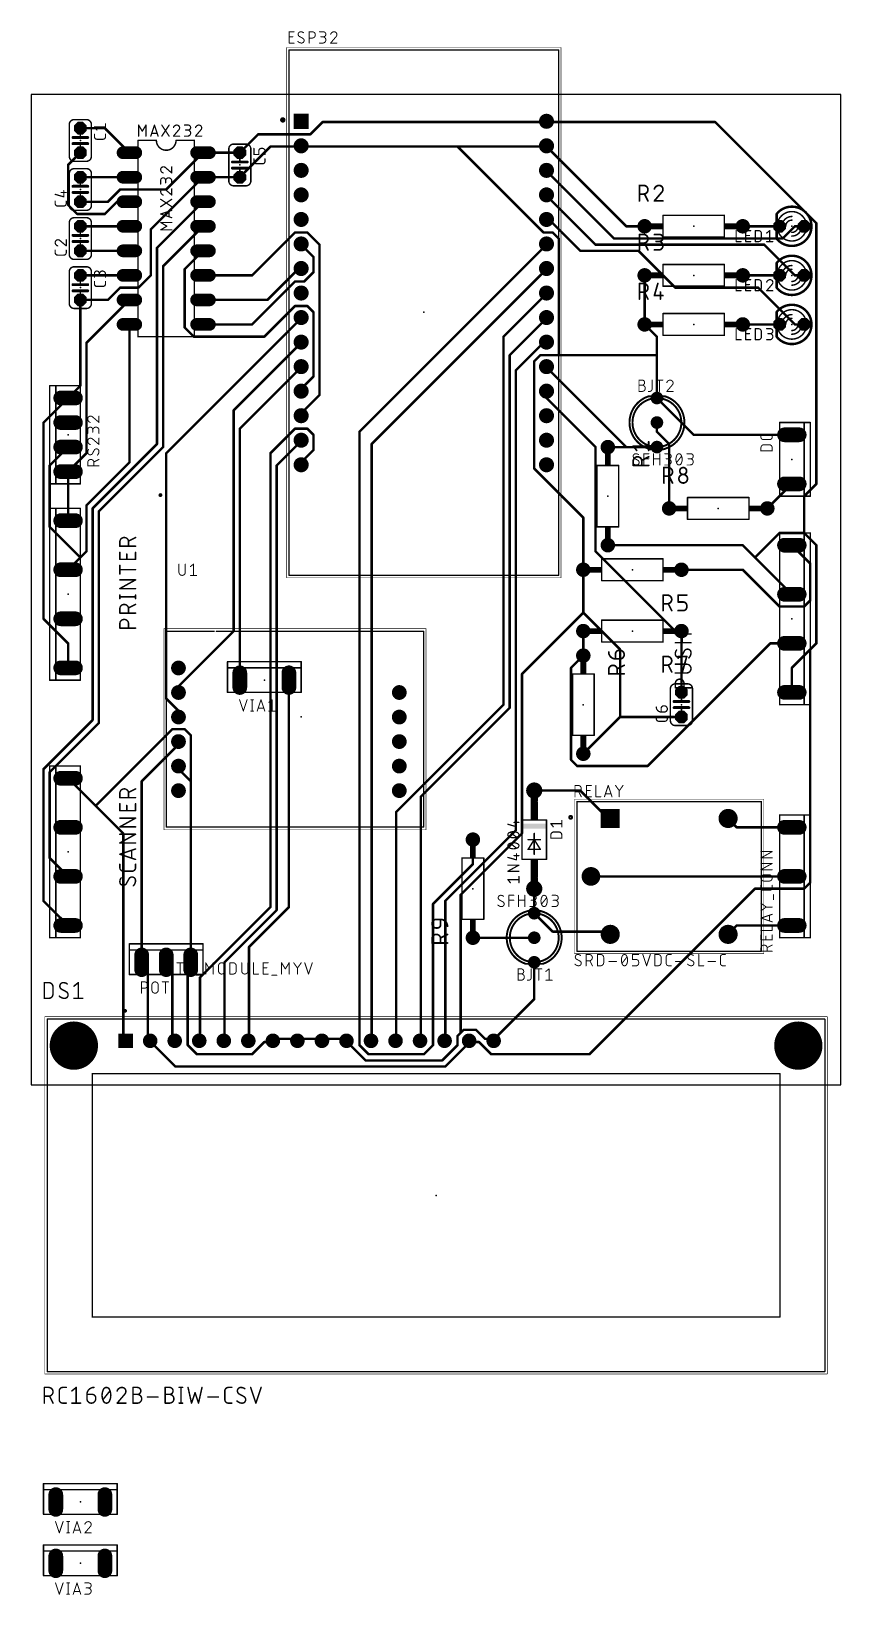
# Model space of a CAD drawing. Extents: x 0 to 84, y -53 to 109.
import ezdxf

# ---------------------------------------------------------------- set-up
doc = ezdxf.new("R2010")
doc.units = 0
for name, color, linetype in [('16', 132, 'CONTINUOUS'), ('17', 110, 'CONTINUOUS'), ('20', 31, 'CONTINUOUS'), ('21', 253, 'CONTINUOUS'), ('23', 53, 'CONTINUOUS'), ('25', 253, 'CONTINUOUS'), ('27', 253, 'CONTINUOUS'), ('39', 12, 'CONTINUOUS'), ('51', 253, 'CONTINUOUS')]:
    doc.layers.add(name, color=color, linetype=linetype)

# ---------------------------------------------------------------- blocks, each defined once
blk = doc.blocks.new('ROUNDP')
at = {"const_width": 0.5}
blk.add_lwpolyline([(0, -0.25, 1), (0, 0.25, 1), (0, -0.25)], format="xyb", dxfattribs=at)
blk = doc.blocks.new('OCTAGONP')
at = {"const_width": 0.5}
blk.add_lwpolyline([(-0.25, -0.1036), (-0.25, 0.1036), (-0.1036, 0.25), (0.1036, 0.25), (0.25, 0.1036), (0.25, -0.1036), (0.1036, -0.25), (-0.1036, -0.25), (-0.25, -0.1036), (-0.25, 0.1036)], dxfattribs=at)
blk = doc.blocks.new('RECT')
blk.add_solid([(-0.5, -0.5), (0.5, -0.5), (-0.5, 0.5), (0.5, 0.5)])
blk = doc.blocks.new('LONGP100')
at = {"const_width": 1}
blk.add_lwpolyline([(-0.5, 0), (0.5, 0)], dxfattribs=at)
at = {"const_width": 0.5}
for points in [[(-0.5, 0.25, 1), (-0.5, -0.25)], [(0.5, -0.25, 1), (0.5, 0.25)]]:
    blk.add_lwpolyline(points, format="xyb", dxfattribs=at)
blk = doc.blocks.new('SQUAREP')
blk.add_solid([(-0.5, -0.5), (0.5, -0.5), (-0.5, 0.5), (0.5, 0.5)])

msp = doc.modelspace()

# ---------------------------------------------------------------- linework, layer by layer
at = {"layer": '16', "const_width": 0.254}
for points in [[(7.62, 99.06), (5.08, 99.06)], [(10.16, 96.52), (7.62, 99.06)], [(28.8925, 98.425), (30.1625, 99.695)], [(30.1625, 99.695), (53.34, 99.695)], [(53.34, 99.695), (53.34, 99.77)], [(53.34, 99.695), (70.8025, 99.695)], [(70.8025, 99.695), (81.28, 89.2175)], [(21.59, 96.52), (23.495, 98.425)], [(21.59, 93.98), (24.765, 97.155)], [(23.495, 98.425), (28.8925, 98.425)], [(24.765, 97.155), (27.94, 97.155)], [(27.94, 97.155), (27.94, 97.23)], [(44.1325, 97.155), (27.94, 97.155)], [(53.34, 97.155), (44.1325, 97.155)], [(44.1325, 97.155), (53.0225, 88.265)], [(53.34, 97.155), (53.34, 97.23)], [(53.34, 97.155), (61.595, 88.9)], [(5.08, 96.52), (3.81, 95.25)], [(17.78, 96.52), (13.97, 92.71)], [(17.78, 96.52), (21.59, 96.52)], [(3.81, 95.25), (3.81, 91.1225)], [(10.16, 93.98), (5.08, 93.98)], [(17.78, 93.98), (12.3825, 88.5825)], [(21.59, 93.98), (17.78, 93.98)], [(53.34, 94.615), (53.34, 94.69)], [(53.34, 94.615), (60.325, 87.63)], [(9.2075, 92.71), (7.9375, 91.44)], [(13.97, 92.71), (9.2075, 92.71)], [(53.34, 92.075), (53.34, 92.15)], [(3.81, 91.1225), (4.7625, 90.17)], [(7.9375, 91.44), (5.08, 91.44)], [(7.62, 90.17), (8.89, 91.44)], [(8.89, 91.44), (10.16, 91.44)], [(13.0175, 86.6775), (17.78, 91.44)], [(53.34, 92.075), (58.42, 86.995)], [(4.7625, 90.17), (7.62, 90.17)], [(53.34, 89.8525), (56.8325, 86.36)], [(53.34, 89.8525), (53.34, 89.61)], [(81.28, 89.2175), (81.28, 62.23)], [(10.16, 88.9), (5.08, 88.9)], [(12.3825, 88.5825), (12.3825, 83.82)], [(13.6525, 84.7725), (17.78, 88.9)], [(27.305, 88.265), (22.86, 83.82)], [(28.575, 88.265), (27.305, 88.265)], [(29.845, 86.995), (28.575, 88.265)], [(53.0225, 88.265), (53.975, 88.265)], [(53.975, 88.265), (54.61, 87.63)], [(54.61, 87.63), (54.61, 75.565)], [(60.325, 87.63), (77.7875, 87.63)], [(61.595, 88.9), (63.5, 88.9)], [(73.66, 88.9), (77.47, 88.9)], [(77.7875, 87.63), (79.0575, 88.9)], [(79.0575, 88.9), (80.01, 88.9)], [(10.16, 86.36), (5.08, 86.36)], [(13.0175, 66.3575), (13.0175, 86.6775)], [(15.875, 84.455), (17.78, 86.36)], [(27.94, 86.995), (27.94, 87.07)], [(27.94, 86.995), (29.21, 85.725)], [(29.21, 85.725), (29.21, 84.1375)], [(29.845, 71.4375), (29.845, 86.995)], [(53.34, 86.995), (33.9725, 67.6275)], [(53.34, 86.995), (53.34, 87.07)], [(56.8325, 86.36), (62.865, 86.36)], [(58.42, 86.995), (75.8825, 86.995)], [(62.865, 86.36), (66.675, 82.55)], [(75.8825, 86.995), (79.0575, 83.82)], [(13.6525, 66.04), (13.6525, 84.7725)], [(15.875, 78.4225), (15.875, 84.455)], [(27.94, 84.7725), (24.4475, 81.28)], [(27.94, 84.7725), (27.94, 84.53)], [(29.21, 84.1375), (28.2575, 83.185)], [(53.34, 84.455), (35.2425, 66.3575)], [(53.34, 84.455), (53.34, 84.53)], [(10.16, 83.82), (5.08, 83.82)], [(9.2075, 82.55), (7.9375, 81.28)], [(11.1125, 82.55), (9.2075, 82.55)], [(12.3825, 83.82), (11.1125, 82.55)], [(22.86, 83.82), (17.78, 83.82)], [(27.305, 83.185), (22.86, 78.74)], [(28.2575, 83.185), (27.305, 83.185)], [(63.5, 78.74), (63.5, 83.82)], [(66.675, 82.55), (75.2475, 82.55)], [(73.66, 83.82), (77.47, 83.82)], [(75.2475, 82.55), (79.0575, 78.74)], [(79.0575, 83.82), (80.01, 83.82)], [(5.08, 72.39), (5.08, 81.28)], [(7.9375, 81.28), (5.08, 81.28)], [(5.715, 76.835), (10.16, 81.28)], [(24.4475, 81.28), (17.78, 81.28)], [(53.34, 81.915), (48.895, 77.47)], [(53.34, 81.915), (53.34, 81.99)], [(27.94, 79.375), (13.97, 65.405)], [(27.305, 80.645), (24.13, 77.47)], [(28.575, 80.645), (27.305, 80.645)], [(27.94, 79.375), (27.94, 79.45)], [(29.21, 80.01), (28.575, 80.645)], [(29.21, 73.3425), (29.21, 80.01)], [(53.34, 79.375), (49.53, 75.565)], [(53.34, 79.375), (53.34, 79.45)], [(10.16, 64.4525), (10.16, 78.74)], [(16.8275, 77.47), (15.875, 78.4225)], [(22.86, 78.74), (17.78, 78.74)], [(63.5, 78.74), (64.77, 77.47)], [(73.66, 78.74), (77.47, 78.74)], [(79.0575, 78.74), (80.01, 78.74)], [(5.715, 65.405), (5.715, 76.835)], [(24.13, 77.47), (16.8275, 77.47)], [(27.94, 76.835), (20.955, 69.85)], [(27.94, 76.835), (27.94, 76.91)], [(48.895, 77.47), (48.895, 39.37)], [(53.34, 77.1525), (50.165, 73.9775)], [(53.34, 77.1525), (53.34, 76.91)], [(64.77, 77.47), (64.77, 75.565)], [(27.94, 74.295), (27.94, 74.37)], [(49.53, 75.565), (49.53, 39.0525)], [(52.705, 75.565), (52.07, 74.93)], [(52.07, 74.93), (52.07, 63.8175)], [(54.61, 75.565), (52.705, 75.565)], [(53.34, 74.295), (53.34, 74.37)], [(64.77, 75.565), (54.61, 75.565)], [(64.77, 75.565), (64.77, 71.12)], [(27.94, 74.295), (21.59, 67.945)], [(27.94, 72.0725), (29.21, 73.3425)], [(50.165, 73.9775), (50.165, 26.3525)], [(61.595, 66.04), (53.34, 74.295)], [(3.81, 71.12), (1.27, 68.58)], [(3.81, 71.12), (5.08, 72.39)], [(27.94, 72.0725), (27.94, 71.83)], [(27.94, 69.5325), (29.845, 71.4375)], [(53.34, 71.12), (53.34, 71.83)], [(58.42, 66.04), (53.34, 71.12)], [(64.77, 71.12), (68.58, 67.31)], [(20.955, 69.85), (20.955, 46.99)], [(27.94, 69.5325), (27.94, 69.29)], [(1.27, 68.58), (1.27, 48.26)], [(21.59, 67.945), (21.59, 41.91)], [(27.305, 67.945), (24.765, 65.405)], [(28.575, 67.945), (27.305, 67.945)], [(29.21, 67.31), (28.575, 67.945)], [(64.77, 67.6275), (64.77, 68.58)], [(6.35, 59.69), (13.0175, 66.3575)], [(27.94, 66.675), (25.4, 64.135)], [(27.94, 66.675), (27.94, 66.75)], [(29.21, 65.7225), (29.21, 67.31)], [(33.9725, 67.6275), (33.9725, 4.1275)], [(35.2425, 66.3575), (35.2425, 4.7625)], [(66.04, 66.3575), (64.77, 67.6275)], [(66.04, 59.69), (66.04, 66.3575)], [(68.58, 67.31), (78.74, 67.31)], [(1.905, 64.135), (3.81, 66.04)], [(3.81, 63.5), (5.715, 65.405)], [(6.985, 59.3725), (13.6525, 66.04)], [(13.97, 65.405), (13.97, 40.005)], [(24.765, 65.405), (24.765, 18.415)], [(27.94, 64.4525), (29.21, 65.7225)], [(58.42, 55.245), (58.42, 66.04)], [(59.69, 66.04), (61.595, 66.04)], [(61.595, 66.04), (64.77, 66.04)], [(1.905, 57.785), (1.905, 64.135)], [(3.81, 63.5), (3.81, 58.42)], [(5.715, 60.0075), (10.16, 64.4525)], [(25.4, 64.135), (25.4, 18.0975)], [(27.94, 64.4525), (27.94, 64.21)], [(52.07, 63.8175), (57.15, 58.7375)], [(78.74, 62.23), (76.2, 59.69)], [(81.28, 62.23), (80.01, 60.96)], [(5.715, 55.245), (5.715, 60.0075)], [(80.01, 60.96), (80.01, 57.15)], [(6.35, 37.7825), (6.35, 59.69)], [(6.985, 37.465), (6.985, 59.3725)], [(57.15, 58.7375), (57.15, 53.34)], [(5.08, 54.61), (1.905, 57.785)], [(74.93, 54.61), (77.47, 57.15)], [(77.47, 57.15), (80.01, 57.15)], [(80.01, 57.15), (81.28, 55.88)], [(5.08, 54.61), (5.715, 55.245)], [(67.31, 46.355), (58.42, 55.245)], [(73.66, 55.88), (59.69, 55.88)], [(74.93, 54.61), (73.66, 55.88)], [(78.74, 55.88), (80.645, 53.975)], [(81.28, 55.88), (81.28, 45.72)], [(3.81, 53.34), (5.08, 54.61)], [(57.15, 48.895), (57.15, 53.34)], [(73.66, 53.34), (67.31, 53.34)], [(77.47, 49.53), (73.66, 53.34)], [(78.74, 50.8), (74.93, 54.61)], [(80.645, 53.975), (80.645, 50.165)], [(80.645, 50.165), (80.01, 49.53)], [(57.15, 48.895), (50.8, 42.545)], [(60.96, 45.085), (57.15, 48.895)], [(80.01, 49.53), (77.47, 49.53)], [(1.27, 48.26), (3.81, 45.72)], [(20.955, 46.99), (15.24, 41.275)], [(57.15, 46.99), (57.15, 44.45)], [(67.31, 46.355), (67.31, 46.99)], [(3.81, 45.72), (3.81, 43.18)], [(63.8175, 33.02), (76.5175, 45.72)], [(67.31, 46.355), (67.31, 40.64)], [(76.5175, 45.72), (78.74, 45.72)], [(81.28, 45.72), (80.645, 45.085)], [(57.15, 44.45), (55.88, 43.18)], [(60.96, 38.1), (60.96, 45.085)], [(80.645, 45.085), (78.74, 43.18)], [(80.645, 45.085), (80.645, 20.955)], [(50.8, 42.545), (50.8, 26.035)], [(55.88, 43.18), (55.88, 33.655)], [(78.74, 43.18), (78.74, 40.64)], [(15.24, 41.275), (15.24, 40.63)], [(26.67, 41.91), (26.67, 18.415)], [(13.97, 40.005), (15.24, 38.735)], [(15.24, 38.735), (15.24, 38.09)], [(48.895, 39.37), (37.7825, 28.2575)], [(49.53, 39.0525), (40.3225, 29.845)], [(1.27, 32.7025), (6.35, 37.7825)], [(1.905, 32.385), (6.985, 37.465)], [(57.15, 34.29), (60.96, 38.1)], [(60.96, 38.1), (67.31, 38.1)], [(14.605, 36.83), (6.6675, 28.8925)], [(15.875, 36.83), (14.605, 36.83)], [(15.24, 35.2425), (15.24, 35.55)], [(16.51, 36.195), (15.875, 36.83)], [(16.51, 31.4325), (16.51, 36.195)], [(11.43, 31.4325), (15.24, 35.2425)], [(1.27, 19.05), (1.27, 32.7025)], [(1.905, 23.495), (1.905, 32.385)], [(15.24, 32.7025), (15.24, 33.01)], [(15.24, 32.7025), (16.51, 31.4325)], [(55.88, 33.655), (56.515, 33.02)], [(56.515, 33.02), (63.8175, 33.02)], [(3.81, 31.75), (6.6675, 28.8925)], [(11.43, 12.7), (11.43, 31.4325)], [(16.51, 31.4325), (16.51, 12.7)], [(40.3225, 29.845), (40.3225, 4.7625)], [(56.8325, 30.48), (52.07, 30.48)], [(59.69, 27.6225), (56.8325, 30.48)], [(6.6675, 28.8925), (9.525, 26.035)], [(37.7825, 28.2575), (37.7825, 4.7625)], [(59.69, 27.6225), (59.94, 27.59)], [(72.39, 27.305), (72.14, 27.59)], [(9.525, 26.035), (9.525, 4.7625)], [(50.165, 26.3525), (42.8625, 19.05)], [(50.8, 26.035), (44.45, 19.685)], [(72.39, 27.305), (73.025, 26.67)], [(73.025, 26.67), (78.74, 26.67)], [(45.72, 22.86), (45.72, 25.4)], [(3.81, 21.59), (1.905, 23.495)], [(41.5925, 18.7325), (45.72, 22.86)], [(57.94, 21.59), (78.74, 21.59)], [(80.645, 20.955), (80.01, 20.32)], [(44.45, 19.685), (44.45, 14.605)], [(52.07, 20.32), (52.07, 17.78)], [(74.93, 20.32), (57.785, 3.175)], [(80.01, 20.32), (74.93, 20.32)], [(3.81, 16.51), (1.27, 19.05)], [(24.765, 18.415), (17.4625, 11.1125)], [(25.4, 18.0975), (20.0025, 12.7)], [(26.67, 18.415), (22.5425, 14.2875)], [(41.5925, 4.1275), (41.5925, 18.7325)], [(42.8625, 19.05), (42.8625, 4.7625)], [(52.07, 17.78), (53.975, 15.875)], [(72.39, 15.875), (73.025, 16.51)], [(73.025, 16.51), (78.74, 16.51)], [(44.45, 14.605), (44.45, 5.3975)], [(45.72, 15.24), (52.07, 15.24)], [(53.975, 15.875), (59.69, 15.875)], [(59.69, 15.875), (59.94, 15.59)], [(72.39, 15.875), (72.14, 15.59)], [(22.5425, 14.2875), (22.5425, 4.7625)], [(11.43, 12.7), (12.065, 12.065)], [(12.065, 12.065), (12.065, 4.7625)], [(13.97, 12.7), (14.605, 12.065)], [(14.605, 12.065), (14.605, 4.7625)], [(16.51, 12.7), (16.1925, 12.3825)], [(16.1925, 12.3825), (16.1925, 4.1275)], [(20.0025, 12.7), (20.0025, 4.7625)], [(52.07, 8.89), (52.07, 12.7)], [(17.4625, 11.1125), (17.4625, 4.7625)], [(47.9425, 4.7625), (52.07, 8.89)], [(9.525, 4.7625), (9.77, 4.57)], [(12.065, 4.7625), (12.31, 4.57)], [(14.605, 4.7625), (14.85, 4.57)], [(17.4625, 4.7625), (17.39, 4.57)], [(20.0025, 4.7625), (19.93, 4.57)], [(22.5425, 4.7625), (22.47, 4.57)], [(25.0825, 4.7625), (25.01, 4.57)], [(27.305, 4.7625), (25.0825, 4.7625)], [(27.305, 4.7625), (27.55, 4.57)], [(27.6225, 4.7625), (27.55, 4.57)], [(29.845, 4.7625), (27.6225, 4.7625)], [(29.845, 4.7625), (30.09, 4.57)], [(30.1625, 4.7625), (30.09, 4.57)], [(32.385, 4.7625), (30.1625, 4.7625)], [(32.385, 4.7625), (32.63, 4.57)], [(35.2425, 4.7625), (35.17, 4.57)], [(37.7825, 4.7625), (37.71, 4.57)], [(40.3225, 4.7625), (40.25, 4.57)], [(42.8625, 4.7625), (42.79, 4.57)], [(44.45, 5.3975), (44.1325, 5.08)], [(44.1325, 5.08), (44.1325, 4.1275)], [(44.45, 5.3975), (44.7675, 5.715)], [(44.7675, 5.715), (46.0375, 5.715)], [(46.99, 4.7625), (46.0375, 5.715)], [(46.99, 4.7625), (47.625, 4.7625)], [(47.625, 4.7625), (47.87, 4.57)], [(47.9425, 4.7625), (47.87, 4.57)], [(12.3825, 4.445), (12.31, 4.57)], [(12.3825, 4.445), (14.9225, 1.905)], [(16.1925, 4.1275), (17.145, 3.175)], [(17.145, 3.175), (22.86, 3.175)], [(22.86, 3.175), (24.13, 4.445)], [(24.13, 4.445), (24.765, 4.445)], [(24.765, 4.445), (25.01, 4.57)], [(32.7025, 4.445), (32.63, 4.57)], [(32.7025, 4.445), (34.6075, 2.54)], [(33.9725, 4.1275), (34.925, 3.175)], [(34.925, 3.175), (40.64, 3.175)], [(40.64, 3.175), (41.5925, 4.1275)], [(42.545, 2.54), (44.1325, 4.1275)], [(42.8625, 1.905), (45.085, 4.1275)], [(45.085, 4.445), (45.33, 4.57)], [(45.085, 4.1275), (45.085, 4.445)], [(45.4025, 4.445), (45.33, 4.57)], [(46.355, 4.445), (45.4025, 4.445)], [(47.625, 3.175), (46.355, 4.445)], [(57.785, 3.175), (47.625, 3.175)], [(14.9225, 1.905), (42.8625, 1.905)], [(34.6075, 2.54), (42.545, 2.54)]]:
    msp.add_lwpolyline(points, dxfattribs=at)
at = {"layer": '16', "const_width": 0.127}
for points in [[(5.08, 99.1235, 1), (5.08, 98.9965)], [(7.6649, 99.1049, 1), (7.5751, 99.0151)], [(7.62, 98.9965, 1), (7.62, 99.1235)], [(30.1625, 99.7585, 1), (30.1625, 99.6315)], [(30.2074, 99.6501, 1), (30.1176, 99.7399)], [(53.4035, 99.77, 1), (53.2765, 99.77)], [(53.34, 99.7585, 1), (53.34, 99.6315)], [(53.2765, 99.695, 1), (53.4035, 99.695)], [(53.34, 99.6315, 1), (53.34, 99.7585)], [(70.8474, 99.7399, 1), (70.7576, 99.6501)], [(70.8025, 99.6315, 1), (70.8025, 99.7585)], [(23.495, 98.4885, 1), (23.495, 98.3615)], [(23.5399, 98.3801, 1), (23.4501, 98.4699)], [(24.765, 97.2185, 1), (24.765, 97.0915)], [(24.8099, 97.1101, 1), (24.7201, 97.1999)], [(28.0035, 97.23, 1), (27.8765, 97.23)], [(27.94, 97.2185, 1), (27.94, 97.0915)], [(27.8765, 97.155, 1), (28.0035, 97.155)], [(27.94, 97.0915, 1), (27.94, 97.2185)], [(28.8476, 98.4699, 1), (28.9374, 98.3801)], [(28.8925, 98.3615, 1), (28.8925, 98.4885)], [(44.1325, 97.2185, 1), (44.1325, 97.0915)], [(44.1774, 97.1999, 1), (44.0876, 97.1101)], [(44.1325, 97.0915, 1), (44.1325, 97.2185)], [(53.4035, 97.23, 1), (53.2765, 97.23)], [(53.3849, 97.1999, 1), (53.2951, 97.1101)], [(53.2765, 97.155, 1), (53.4035, 97.155)], [(53.34, 97.0915, 1), (53.34, 97.2185)], [(5.1249, 96.4751, 1), (5.0351, 96.5649)], [(10.1151, 96.4751, 1), (10.2049, 96.5649)], [(17.78, 96.5835, 1), (17.78, 96.4565)], [(17.8249, 96.4751, 1), (17.7351, 96.5649)], [(21.5451, 96.5649, 1), (21.6349, 96.4751)], [(21.59, 96.4565, 1), (21.59, 96.5835)], [(3.8735, 95.25, 1), (3.7465, 95.25)], [(3.7651, 95.2949, 1), (3.8549, 95.2051)], [(5.08, 94.0435, 1), (5.08, 93.9165)], [(10.16, 93.9165, 1), (10.16, 94.0435)], [(17.78, 94.0435, 1), (17.78, 93.9165)], [(17.8249, 93.9351, 1), (17.7351, 94.0249)], [(21.5451, 94.0249, 1), (21.6349, 93.9351)], [(21.59, 93.9165, 1), (21.59, 94.0435)], [(53.4035, 94.69, 1), (53.2765, 94.69)], [(53.3849, 94.6599, 1), (53.2951, 94.5701)], [(53.2765, 94.615, 1), (53.4035, 94.615)], [(9.2075, 92.7735, 1), (9.2075, 92.6465)], [(9.2524, 92.6651, 1), (9.1626, 92.7549)], [(13.9251, 92.7549, 1), (14.0149, 92.6651)], [(13.97, 92.6465, 1), (13.97, 92.7735)], [(53.4035, 92.15, 1), (53.2765, 92.15)], [(3.8549, 91.1674, 1), (3.7651, 91.0776)], [(3.7465, 91.1225, 1), (3.8735, 91.1225)], [(5.08, 91.5035, 1), (5.08, 91.3765)], [(7.8926, 91.4849, 1), (7.9824, 91.3951)], [(7.9375, 91.3765, 1), (7.9375, 91.5035)], [(8.89, 91.5035, 1), (8.89, 91.3765)], [(8.9349, 91.3951, 1), (8.8451, 91.4849)], [(10.16, 91.3765, 1), (10.16, 91.5035)], [(17.8249, 91.3951, 1), (17.7351, 91.4849)], [(53.3849, 92.1199, 1), (53.2951, 92.0301)], [(53.2765, 92.075, 1), (53.4035, 92.075)], [(4.7625, 90.2335, 1), (4.7625, 90.1065)], [(4.7176, 90.1251, 1), (4.8074, 90.2149)], [(7.5751, 90.2149, 1), (7.6649, 90.1251)], [(7.62, 90.1065, 1), (7.62, 90.2335)], [(53.3849, 89.8974, 1), (53.2951, 89.8076)], [(53.4035, 89.8525, 1), (53.2765, 89.8525)], [(53.2765, 89.61, 1), (53.4035, 89.61)], [(81.3435, 89.2175, 1), (81.2165, 89.2175)], [(81.2351, 89.1726, 1), (81.3249, 89.2624)], [(5.08, 88.9635, 1), (5.08, 88.8365)], [(10.16, 88.8365, 1), (10.16, 88.9635)], [(12.446, 88.5825, 1), (12.319, 88.5825)], [(12.3376, 88.6274, 1), (12.4274, 88.5376)], [(17.8249, 88.8551, 1), (17.7351, 88.9449)], [(27.305, 88.3285, 1), (27.305, 88.2015)], [(27.3499, 88.2201, 1), (27.2601, 88.3099)], [(28.6199, 88.3099, 1), (28.5301, 88.2201)], [(28.575, 88.2015, 1), (28.575, 88.3285)], [(53.0225, 88.3285, 1), (53.0225, 88.2015)], [(52.9776, 88.2201, 1), (53.0674, 88.3099)], [(54.0199, 88.3099, 1), (53.9301, 88.2201)], [(53.975, 88.2015, 1), (53.975, 88.3285)], [(54.6735, 87.63, 1), (54.5465, 87.63)], [(54.5651, 87.5851, 1), (54.6549, 87.6749)], [(60.325, 87.6935, 1), (60.325, 87.5665)], [(60.2801, 87.5851, 1), (60.3699, 87.6749)], [(61.595, 88.9635, 1), (61.595, 88.8365)], [(61.5501, 88.8551, 1), (61.6399, 88.9449)], [(63.5, 88.8365, 1), (63.5, 88.9635)], [(73.66, 88.9635, 1), (73.66, 88.8365)], [(77.47, 88.8365, 1), (77.47, 88.9635)], [(77.7426, 87.6749, 1), (77.8324, 87.5851)], [(77.7875, 87.5665, 1), (77.7875, 87.6935)], [(79.0575, 88.9635, 1), (79.0575, 88.8365)], [(79.1024, 88.8551, 1), (79.0126, 88.9449)], [(80.01, 88.8365, 1), (80.01, 88.9635)], [(5.08, 86.4235, 1), (5.08, 86.2965)], [(10.16, 86.2965, 1), (10.16, 86.4235)], [(13.081, 86.6775, 1), (12.954, 86.6775)], [(12.9726, 86.7224, 1), (13.0624, 86.6326)], [(17.8249, 86.3151, 1), (17.7351, 86.4049)], [(28.0035, 87.07, 1), (27.8765, 87.07)], [(27.9849, 87.0399, 1), (27.8951, 86.9501)], [(27.8765, 86.995, 1), (28.0035, 86.995)], [(29.2735, 85.725, 1), (29.1465, 85.725)], [(29.1651, 85.6801, 1), (29.2549, 85.7699)], [(29.9085, 86.995, 1), (29.7815, 86.995)], [(29.8001, 86.9501, 1), (29.8899, 87.0399)], [(53.4035, 87.07, 1), (53.2765, 87.07)], [(53.2765, 86.995, 1), (53.4035, 86.995)], [(53.3849, 86.9501, 1), (53.2951, 87.0399)], [(56.8325, 86.4235, 1), (56.8325, 86.2965)], [(56.7876, 86.3151, 1), (56.8774, 86.4049)], [(58.42, 87.0585, 1), (58.42, 86.9315)], [(58.3751, 86.9501, 1), (58.4649, 87.0399)], [(62.9099, 86.4049, 1), (62.8201, 86.3151)], [(62.865, 86.2965, 1), (62.865, 86.4235)], [(75.9274, 87.0399, 1), (75.8376, 86.9501)], [(75.8825, 86.9315, 1), (75.8825, 87.0585)], [(13.716, 84.7725, 1), (13.589, 84.7725)], [(13.6076, 84.8174, 1), (13.6974, 84.7276)], [(15.9385, 84.455, 1), (15.8115, 84.455)], [(15.8301, 84.4999, 1), (15.9199, 84.4101)], [(28.0035, 84.7725, 1), (27.8765, 84.7725)], [(27.8765, 84.53, 1), (28.0035, 84.53)], [(27.9849, 84.7276, 1), (27.8951, 84.8174)], [(29.1465, 84.1375, 1), (29.2735, 84.1375)], [(29.2549, 84.0926, 1), (29.1651, 84.1824)], [(53.4035, 84.53, 1), (53.2765, 84.53)], [(53.2765, 84.455, 1), (53.4035, 84.455)], [(53.3849, 84.4101, 1), (53.2951, 84.4999)], [(5.08, 83.8835, 1), (5.08, 83.7565)], [(9.2075, 82.6135, 1), (9.2075, 82.4865)], [(9.2524, 82.5051, 1), (9.1626, 82.5949)], [(10.16, 83.7565, 1), (10.16, 83.8835)], [(11.0676, 82.5949, 1), (11.1574, 82.5051)], [(11.1125, 82.4865, 1), (11.1125, 82.6135)], [(12.319, 83.82, 1), (12.446, 83.82)], [(12.4274, 83.7751, 1), (12.3376, 83.8649)], [(17.78, 83.8835, 1), (17.78, 83.7565)], [(22.8151, 83.8649, 1), (22.9049, 83.7751)], [(22.86, 83.7565, 1), (22.86, 83.8835)], [(27.305, 83.2485, 1), (27.305, 83.1215)], [(27.3499, 83.1401, 1), (27.2601, 83.2299)], [(28.2126, 83.2299, 1), (28.3024, 83.1401)], [(28.2575, 83.1215, 1), (28.2575, 83.2485)], [(63.5635, 83.82, 1), (63.4365, 83.82)], [(66.675, 82.6135, 1), (66.675, 82.4865)], [(66.6301, 82.5051, 1), (66.7199, 82.5949)], [(73.66, 83.8835, 1), (73.66, 83.7565)], [(75.2924, 82.5949, 1), (75.2026, 82.5051)], [(75.2475, 82.4865, 1), (75.2475, 82.6135)], [(77.47, 83.7565, 1), (77.47, 83.8835)], [(79.0575, 83.8835, 1), (79.0575, 83.7565)], [(79.0126, 83.7751, 1), (79.1024, 83.8649)], [(80.01, 83.7565, 1), (80.01, 83.8835)], [(5.1435, 81.28, 1), (5.0165, 81.28)], [(5.08, 81.3435, 1), (5.08, 81.2165)], [(7.8926, 81.3249, 1), (7.9824, 81.2351)], [(7.9375, 81.2165, 1), (7.9375, 81.3435)], [(10.2049, 81.2351, 1), (10.1151, 81.3249)], [(17.78, 81.3435, 1), (17.78, 81.2165)], [(24.4026, 81.3249, 1), (24.4924, 81.2351)], [(24.4475, 81.2165, 1), (24.4475, 81.3435)], [(53.4035, 81.99, 1), (53.2765, 81.99)], [(53.2765, 81.915, 1), (53.4035, 81.915)], [(53.3849, 81.8701, 1), (53.2951, 81.9599)], [(27.305, 80.7085, 1), (27.305, 80.5815)], [(27.3499, 80.6001, 1), (27.2601, 80.6899)], [(28.0035, 79.45, 1), (27.8765, 79.45)], [(27.8765, 79.375, 1), (28.0035, 79.375)], [(27.9849, 79.3301, 1), (27.8951, 79.4199)], [(28.6199, 80.6899, 1), (28.5301, 80.6001)], [(28.575, 80.5815, 1), (28.575, 80.7085)], [(29.2735, 80.01, 1), (29.1465, 80.01)], [(29.1651, 79.9651, 1), (29.2549, 80.0549)], [(53.4035, 79.45, 1), (53.2765, 79.45)], [(53.2765, 79.375, 1), (53.4035, 79.375)], [(53.3849, 79.3301, 1), (53.2951, 79.4199)], [(10.2235, 78.74, 1), (10.0965, 78.74)], [(15.9199, 78.4674, 1), (15.8301, 78.3776)], [(15.8115, 78.4225, 1), (15.9385, 78.4225)], [(17.78, 78.8035, 1), (17.78, 78.6765)], [(22.8151, 78.7849, 1), (22.9049, 78.6951)], [(22.86, 78.6765, 1), (22.86, 78.8035)], [(63.5449, 78.7849, 1), (63.4551, 78.6951)], [(63.4365, 78.74, 1), (63.5635, 78.74)], [(73.66, 78.8035, 1), (73.66, 78.6765)], [(77.47, 78.6765, 1), (77.47, 78.8035)], [(79.0575, 78.8035, 1), (79.0575, 78.6765)], [(79.0126, 78.6951, 1), (79.1024, 78.7849)], [(80.01, 78.6765, 1), (80.01, 78.8035)], [(5.7785, 76.835, 1), (5.6515, 76.835)], [(5.6701, 76.8799, 1), (5.7599, 76.7901)], [(16.8275, 77.5335, 1), (16.8275, 77.4065)], [(16.7826, 77.4251, 1), (16.8724, 77.5149)], [(24.0851, 77.5149, 1), (24.1749, 77.4251)], [(24.13, 77.4065, 1), (24.13, 77.5335)], [(28.0035, 76.91, 1), (27.8765, 76.91)], [(27.8765, 76.835, 1), (28.0035, 76.835)], [(27.9849, 76.7901, 1), (27.8951, 76.8799)], [(48.9585, 77.47, 1), (48.8315, 77.47)], [(48.8501, 77.5149, 1), (48.9399, 77.4251)], [(53.4035, 77.1525, 1), (53.2765, 77.1525)], [(53.2765, 76.91, 1), (53.4035, 76.91)], [(53.3849, 77.1076, 1), (53.2951, 77.1974)], [(64.8335, 77.47, 1), (64.7065, 77.47)], [(64.7251, 77.4251, 1), (64.8149, 77.5149)], [(28.0035, 74.37, 1), (27.8765, 74.37)], [(49.5935, 75.565, 1), (49.4665, 75.565)], [(49.4851, 75.6099, 1), (49.5749, 75.5201)], [(52.1335, 74.93, 1), (52.0065, 74.93)], [(52.0251, 74.9749, 1), (52.1149, 74.8851)], [(52.705, 75.6285, 1), (52.705, 75.5015)], [(52.7499, 75.5201, 1), (52.6601, 75.6099)], [(53.4035, 74.37, 1), (53.2765, 74.37)], [(54.61, 75.6285, 1), (54.61, 75.5015)], [(54.5465, 75.565, 1), (54.6735, 75.565)], [(54.61, 75.5015, 1), (54.61, 75.6285)], [(64.8335, 75.565, 1), (64.7065, 75.565)], [(64.7065, 75.565, 1), (64.8335, 75.565)], [(64.77, 75.5015, 1), (64.77, 75.6285)], [(27.8765, 74.295, 1), (28.0035, 74.295)], [(27.9849, 74.2501, 1), (27.8951, 74.3399)], [(29.1465, 73.3425, 1), (29.2735, 73.3425)], [(29.2549, 73.2976, 1), (29.1651, 73.3874)], [(50.2285, 73.9775, 1), (50.1015, 73.9775)], [(50.1201, 74.0224, 1), (50.2099, 73.9326)], [(53.3849, 74.3399, 1), (53.2951, 74.2501)], [(53.2765, 74.295, 1), (53.4035, 74.295)], [(3.7651, 71.1649, 1), (3.8549, 71.0751)], [(3.8549, 71.0751, 1), (3.7651, 71.1649)], [(5.0165, 72.39, 1), (5.1435, 72.39)], [(5.1249, 72.3451, 1), (5.0351, 72.4349)], [(28.0035, 72.0725, 1), (27.8765, 72.0725)], [(27.8951, 72.1174, 1), (27.9849, 72.0276)], [(27.8765, 71.83, 1), (28.0035, 71.83)], [(29.7815, 71.4375, 1), (29.9085, 71.4375)], [(29.8899, 71.3926, 1), (29.8001, 71.4824)], [(53.4035, 71.83, 1), (53.2765, 71.83)], [(53.3849, 71.1649, 1), (53.2951, 71.0751)], [(64.8149, 71.1649, 1), (64.7251, 71.0751)], [(21.0185, 69.85, 1), (20.8915, 69.85)], [(20.9101, 69.8949, 1), (20.9999, 69.8051)], [(28.0035, 69.5325, 1), (27.8765, 69.5325)], [(27.8951, 69.5774, 1), (27.9849, 69.4876)], [(53.2765, 71.12, 1), (53.4035, 71.12)], [(64.7065, 71.12, 1), (64.8335, 71.12)], [(1.3335, 68.58, 1), (1.2065, 68.58)], [(1.2251, 68.6249, 1), (1.3149, 68.5351)], [(21.6535, 67.945, 1), (21.5265, 67.945)], [(21.5451, 67.9899, 1), (21.6349, 67.9001)], [(27.305, 68.0085, 1), (27.305, 67.8815)], [(27.3499, 67.9001, 1), (27.2601, 67.9899)], [(27.8765, 69.29, 1), (28.0035, 69.29)], [(28.6199, 67.9899, 1), (28.5301, 67.9001)], [(28.575, 67.8815, 1), (28.575, 68.0085)], [(64.8335, 68.58, 1), (64.7065, 68.58)], [(12.954, 66.3575, 1), (13.081, 66.3575)], [(13.0624, 66.3126, 1), (12.9726, 66.4024)], [(28.0035, 66.75, 1), (27.8765, 66.75)], [(27.8765, 66.675, 1), (28.0035, 66.675)], [(27.9849, 66.6301, 1), (27.8951, 66.7199)], [(29.2735, 67.31, 1), (29.1465, 67.31)], [(29.1651, 67.2651, 1), (29.2549, 67.3549)], [(34.036, 67.6275, 1), (33.909, 67.6275)], [(33.9276, 67.6724, 1), (34.0174, 67.5826)], [(35.306, 66.3575, 1), (35.179, 66.3575)], [(35.1976, 66.4024, 1), (35.2874, 66.3126)], [(64.8149, 67.6724, 1), (64.7251, 67.5826)], [(64.7065, 67.6275, 1), (64.8335, 67.6275)], [(66.1035, 66.3575, 1), (65.9765, 66.3575)], [(65.9951, 66.3126, 1), (66.0849, 66.4024)], [(68.58, 67.3735, 1), (68.58, 67.2465)], [(68.5351, 67.2651, 1), (68.6249, 67.3549)], [(78.74, 67.2465, 1), (78.74, 67.3735)], [(3.8549, 65.9951, 1), (3.7651, 66.0849)], [(5.6515, 65.405, 1), (5.7785, 65.405)], [(5.7599, 65.3601, 1), (5.6701, 65.4499)], [(13.589, 66.04, 1), (13.716, 66.04)], [(13.6974, 65.9951, 1), (13.6076, 66.0849)], [(14.0335, 65.405, 1), (13.9065, 65.405)], [(13.9251, 65.4499, 1), (14.0149, 65.3601)], [(24.8285, 65.405, 1), (24.7015, 65.405)], [(24.7201, 65.4499, 1), (24.8099, 65.3601)], [(29.1465, 65.7225, 1), (29.2735, 65.7225)], [(29.2549, 65.6776, 1), (29.1651, 65.7674)], [(58.4835, 66.04, 1), (58.3565, 66.04)], [(58.3751, 65.9951, 1), (58.4649, 66.0849)], [(59.69, 66.1035, 1), (59.69, 65.9765)], [(61.595, 66.1035, 1), (61.595, 65.9765)], [(61.5501, 65.9951, 1), (61.6399, 66.0849)], [(61.595, 65.9765, 1), (61.595, 66.1035)], [(64.77, 65.9765, 1), (64.77, 66.1035)], [(1.9685, 64.135, 1), (1.8415, 64.135)], [(1.8601, 64.1799, 1), (1.9499, 64.0901)], [(3.8735, 63.5, 1), (3.7465, 63.5)], [(3.7651, 63.5449, 1), (3.8549, 63.4551)], [(10.0965, 64.4525, 1), (10.2235, 64.4525)], [(10.2049, 64.4076, 1), (10.1151, 64.4974)], [(25.4635, 64.135, 1), (25.3365, 64.135)], [(25.3551, 64.1799, 1), (25.4449, 64.0901)], [(28.0035, 64.4525, 1), (27.8765, 64.4525)], [(27.8951, 64.4974, 1), (27.9849, 64.4076)], [(27.8765, 64.21, 1), (28.0035, 64.21)], [(52.1149, 63.8624, 1), (52.0251, 63.7726)], [(52.0065, 63.8175, 1), (52.1335, 63.8175)], [(78.7849, 62.1851, 1), (78.6951, 62.2749)], [(81.2165, 62.23, 1), (81.3435, 62.23)], [(81.3249, 62.1851, 1), (81.2351, 62.2749)], [(5.7785, 60.0075, 1), (5.6515, 60.0075)], [(5.6701, 60.0524, 1), (5.7599, 59.9626)], [(80.0735, 60.96, 1), (79.9465, 60.96)], [(79.9651, 61.0049, 1), (80.0549, 60.9151)], [(3.7465, 58.42, 1), (3.8735, 58.42)], [(6.4135, 59.69, 1), (6.2865, 59.69)], [(6.3051, 59.7349, 1), (6.3949, 59.6451)], [(7.0485, 59.3725, 1), (6.9215, 59.3725)], [(6.9401, 59.4174, 1), (7.0299, 59.3276)], [(57.2135, 58.7375, 1), (57.0865, 58.7375)], [(57.1051, 58.6926, 1), (57.1949, 58.7824)], [(65.9765, 59.69, 1), (66.1035, 59.69)], [(76.1551, 59.7349, 1), (76.2449, 59.6451)], [(1.9499, 57.8299, 1), (1.8601, 57.7401)], [(1.8415, 57.785, 1), (1.9685, 57.785)], [(77.47, 57.2135, 1), (77.47, 57.0865)], [(77.5149, 57.1051, 1), (77.4251, 57.1949)], [(80.0549, 57.1949, 1), (79.9651, 57.1051)], [(79.9465, 57.15, 1), (80.0735, 57.15)], [(80.01, 57.0865, 1), (80.01, 57.2135)], [(5.6515, 55.245, 1), (5.7785, 55.245)], [(5.7599, 55.2001, 1), (5.6701, 55.2899)], [(58.4649, 55.2899, 1), (58.3751, 55.2001)], [(58.3565, 55.245, 1), (58.4835, 55.245)], [(59.69, 55.9435, 1), (59.69, 55.8165)], [(73.7049, 55.9249, 1), (73.6151, 55.8351)], [(73.66, 55.8165, 1), (73.66, 55.9435)], [(78.7849, 55.9249, 1), (78.6951, 55.8351)], [(81.3435, 55.88, 1), (81.2165, 55.88)], [(81.2351, 55.8351, 1), (81.3249, 55.9249)], [(3.7651, 53.3849, 1), (3.8549, 53.2951)], [(5.0351, 54.6549, 1), (5.1249, 54.5651)], [(5.1249, 54.5651, 1), (5.0351, 54.6549)], [(5.0351, 54.5651, 1), (5.1249, 54.6549)], [(57.2135, 53.34, 1), (57.0865, 53.34)], [(67.31, 53.4035, 1), (67.31, 53.2765)], [(73.7049, 53.3849, 1), (73.6151, 53.2951)], [(73.66, 53.2765, 1), (73.66, 53.4035)], [(74.9749, 54.6549, 1), (74.8851, 54.5651)], [(74.8851, 54.6549, 1), (74.9749, 54.5651)], [(74.8851, 54.5651, 1), (74.9749, 54.6549)], [(80.7085, 53.975, 1), (80.5815, 53.975)], [(80.6001, 53.9301, 1), (80.6899, 54.0199)], [(57.0865, 53.34, 1), (57.2135, 53.34)], [(78.6951, 50.7551, 1), (78.7849, 50.8449)], [(80.5815, 50.165, 1), (80.7085, 50.165)], [(80.6899, 50.1201, 1), (80.6001, 50.2099)], [(57.1949, 48.9399, 1), (57.1051, 48.8501)], [(57.0865, 48.895, 1), (57.2135, 48.895)], [(57.1949, 48.8501, 1), (57.1051, 48.9399)], [(77.47, 49.5935, 1), (77.47, 49.4665)], [(77.4251, 49.4851, 1), (77.5149, 49.5749)], [(79.9651, 49.5749, 1), (80.0549, 49.4851)], [(80.01, 49.4665, 1), (80.01, 49.5935)], [(1.3149, 48.3049, 1), (1.2251, 48.2151)], [(1.2065, 48.26, 1), (1.3335, 48.26)], [(20.8915, 46.99, 1), (21.0185, 46.99)], [(20.9999, 46.9451, 1), (20.9101, 47.0349)], [(57.2135, 46.99, 1), (57.0865, 46.99)], [(67.3735, 46.99, 1), (67.2465, 46.99)], [(3.8735, 45.72, 1), (3.7465, 45.72)], [(3.7651, 45.6751, 1), (3.8549, 45.7649)], [(67.3735, 46.355, 1), (67.2465, 46.355)], [(67.2465, 46.355, 1), (67.3735, 46.355)], [(67.2651, 46.3101, 1), (67.3549, 46.3999)], [(76.5175, 45.7835, 1), (76.5175, 45.6565)], [(76.5624, 45.6751, 1), (76.4726, 45.7649)], [(78.74, 45.6565, 1), (78.74, 45.7835)], [(81.2165, 45.72, 1), (81.3435, 45.72)], [(81.3249, 45.6751, 1), (81.2351, 45.7649)], [(57.0865, 44.45, 1), (57.2135, 44.45)], [(57.1949, 44.4051, 1), (57.1051, 44.4949)], [(61.0235, 45.085, 1), (60.8965, 45.085)], [(60.9151, 45.0401, 1), (61.0049, 45.1299)], [(80.7085, 45.085, 1), (80.5815, 45.085)], [(80.6001, 45.1299, 1), (80.6899, 45.0401)], [(80.6899, 45.0401, 1), (80.6001, 45.1299)], [(3.7465, 43.18, 1), (3.8735, 43.18)], [(50.8635, 42.545, 1), (50.7365, 42.545)], [(50.7551, 42.5899, 1), (50.8449, 42.5001)], [(55.9435, 43.18, 1), (55.8165, 43.18)], [(55.8351, 43.2249, 1), (55.9249, 43.1351)], [(78.8035, 43.18, 1), (78.6765, 43.18)], [(78.6951, 43.2249, 1), (78.7849, 43.1351)], [(15.3035, 41.275, 1), (15.1765, 41.275)], [(15.1951, 41.3199, 1), (15.2849, 41.2301)], [(15.1765, 40.63, 1), (15.3035, 40.63)], [(21.5265, 41.91, 1), (21.6535, 41.91)], [(26.7335, 41.91, 1), (26.6065, 41.91)], [(67.2465, 40.64, 1), (67.3735, 40.64)], [(78.6765, 40.64, 1), (78.8035, 40.64)], [(14.0149, 40.0499, 1), (13.9251, 39.9601)], [(13.9065, 40.005, 1), (14.0335, 40.005)], [(15.3035, 38.735, 1), (15.1765, 38.735)], [(48.8315, 39.37, 1), (48.9585, 39.37)], [(48.9399, 39.3251, 1), (48.8501, 39.4149)], [(49.4665, 39.0525, 1), (49.5935, 39.0525)], [(49.5749, 39.0076, 1), (49.4851, 39.0974)], [(6.2865, 37.7825, 1), (6.4135, 37.7825)], [(6.3949, 37.7376, 1), (6.3051, 37.8274)], [(6.9215, 37.465, 1), (7.0485, 37.465)], [(7.0299, 37.4201, 1), (6.9401, 37.5099)], [(15.1765, 38.09, 1), (15.3035, 38.09)], [(15.1951, 38.6901, 1), (15.2849, 38.7799)], [(60.96, 38.1635, 1), (60.96, 38.0365)], [(60.8965, 38.1, 1), (61.0235, 38.1)], [(61.0049, 38.0551, 1), (60.9151, 38.1449)], [(67.31, 38.0365, 1), (67.31, 38.1635)], [(14.605, 36.8935, 1), (14.605, 36.7665)], [(14.6499, 36.7851, 1), (14.5601, 36.8749)], [(15.3035, 35.55, 1), (15.1765, 35.55)], [(15.9199, 36.8749, 1), (15.8301, 36.7851)], [(15.875, 36.7665, 1), (15.875, 36.8935)], [(16.5735, 36.195, 1), (16.4465, 36.195)], [(16.4651, 36.1501, 1), (16.5549, 36.2399)], [(15.1765, 35.2425, 1), (15.3035, 35.2425)], [(15.2849, 35.1976, 1), (15.1951, 35.2874)], [(57.1051, 34.3349, 1), (57.1949, 34.2451)], [(1.3335, 32.7025, 1), (1.2065, 32.7025)], [(1.2251, 32.7474, 1), (1.3149, 32.6576)], [(1.9685, 32.385, 1), (1.8415, 32.385)], [(1.8601, 32.4299, 1), (1.9499, 32.3401)], [(15.3035, 33.01, 1), (15.1765, 33.01)], [(15.2849, 32.7474, 1), (15.1951, 32.6576)], [(15.1765, 32.7025, 1), (15.3035, 32.7025)], [(55.9249, 33.6999, 1), (55.8351, 33.6101)], [(55.8165, 33.655, 1), (55.9435, 33.655)], [(56.515, 33.0835, 1), (56.515, 32.9565)], [(56.4701, 32.9751, 1), (56.5599, 33.0649)], [(63.7726, 33.0649, 1), (63.8624, 32.9751)], [(63.8175, 32.9565, 1), (63.8175, 33.0835)], [(3.8549, 31.7949, 1), (3.7651, 31.7051)], [(11.4935, 31.4325, 1), (11.3665, 31.4325)], [(11.3851, 31.4774, 1), (11.4749, 31.3876)], [(16.5735, 31.4325, 1), (16.4465, 31.4325)], [(16.4465, 31.4325, 1), (16.5735, 31.4325)], [(16.4651, 31.3876, 1), (16.5549, 31.4774)], [(40.386, 29.845, 1), (40.259, 29.845)], [(40.2776, 29.8899, 1), (40.3674, 29.8001)], [(52.07, 30.5435, 1), (52.07, 30.4165)], [(56.8774, 30.5249, 1), (56.7876, 30.4351)], [(56.8325, 30.4165, 1), (56.8325, 30.5435)], [(6.7124, 28.9374, 1), (6.6226, 28.8476)], [(6.6226, 28.9374, 1), (6.7124, 28.8476)], [(6.6226, 28.8476, 1), (6.7124, 28.9374)], [(37.846, 28.2575, 1), (37.719, 28.2575)], [(37.7376, 28.3024, 1), (37.8274, 28.2126)], [(59.6982, 27.6855, 1), (59.6818, 27.5595)], [(59.6451, 27.5776, 1), (59.7349, 27.6674)], [(59.9318, 27.527, 1), (59.9482, 27.653)], [(72.1877, 27.6319, 1), (72.0923, 27.5481)], [(9.5885, 26.035, 1), (9.4615, 26.035)], [(9.4801, 25.9901, 1), (9.5699, 26.0799)], [(50.1015, 26.3525, 1), (50.2285, 26.3525)], [(50.2099, 26.3076, 1), (50.1201, 26.3974)], [(50.7365, 26.035, 1), (50.8635, 26.035)], [(50.8449, 25.9901, 1), (50.7551, 26.0799)], [(72.4349, 27.3499, 1), (72.3451, 27.2601)], [(72.3423, 27.2631, 1), (72.4377, 27.3469)], [(73.025, 26.7335, 1), (73.025, 26.6065)], [(72.9801, 26.6251, 1), (73.0699, 26.7149)], [(78.74, 26.6065, 1), (78.74, 26.7335)], [(45.7835, 25.4, 1), (45.6565, 25.4)], [(1.9499, 23.5399, 1), (1.8601, 23.4501)], [(1.8415, 23.495, 1), (1.9685, 23.495)], [(45.6565, 22.86, 1), (45.7835, 22.86)], [(45.7649, 22.8151, 1), (45.6751, 22.9049)], [(3.7651, 21.5451, 1), (3.8549, 21.6349)], [(57.94, 21.6535, 1), (57.94, 21.5265)], [(78.74, 21.5265, 1), (78.74, 21.6535)], [(80.6899, 20.9101, 1), (80.6001, 20.9999)], [(44.5135, 19.685, 1), (44.3865, 19.685)], [(44.4051, 19.7299, 1), (44.4949, 19.6401)], [(52.1335, 20.32, 1), (52.0065, 20.32)], [(74.93, 20.3835, 1), (74.93, 20.2565)], [(74.9749, 20.2751, 1), (74.8851, 20.3649)], [(79.9651, 20.3649, 1), (80.0549, 20.2751)], [(80.01, 20.2565, 1), (80.01, 20.3835)], [(80.5815, 20.955, 1), (80.7085, 20.955)], [(1.3149, 19.0949, 1), (1.2251, 19.0051)], [(1.2065, 19.05, 1), (1.3335, 19.05)], [(24.7015, 18.415, 1), (24.8285, 18.415)], [(24.8099, 18.3701, 1), (24.7201, 18.4599)], [(25.3365, 18.0975, 1), (25.4635, 18.0975)], [(25.4449, 18.0526, 1), (25.3551, 18.1424)], [(26.6065, 18.415, 1), (26.7335, 18.415)], [(26.7149, 18.3701, 1), (26.6251, 18.4599)], [(41.656, 18.7325, 1), (41.529, 18.7325)], [(41.5476, 18.7774, 1), (41.6374, 18.6876)], [(42.926, 19.05, 1), (42.799, 19.05)], [(42.8176, 19.0949, 1), (42.9074, 19.0051)], [(52.1149, 17.8249, 1), (52.0251, 17.7351)], [(52.0065, 17.78, 1), (52.1335, 17.78)], [(3.7651, 16.4651, 1), (3.8549, 16.5549)], [(73.025, 16.5735, 1), (73.025, 16.4465)], [(73.0699, 16.4651, 1), (72.9801, 16.5549)], [(78.74, 16.4465, 1), (78.74, 16.5735)], [(44.5135, 14.605, 1), (44.3865, 14.605)], [(44.3865, 14.605, 1), (44.5135, 14.605)], [(45.72, 15.3035, 1), (45.72, 15.1765)], [(52.07, 15.1765, 1), (52.07, 15.3035)], [(53.975, 15.9385, 1), (53.975, 15.8115)], [(53.9301, 15.8301, 1), (54.0199, 15.9199)], [(59.7377, 15.9169, 1), (59.6423, 15.8331)], [(59.69, 15.8115, 1), (59.69, 15.9385)], [(59.8923, 15.5481, 1), (59.9877, 15.6319)], [(72.0923, 15.6319, 1), (72.1877, 15.5481)], [(72.3451, 15.9199, 1), (72.4349, 15.8301)], [(72.4377, 15.8331, 1), (72.3423, 15.9169)], [(22.606, 14.2875, 1), (22.479, 14.2875)], [(22.4976, 14.3324, 1), (22.5874, 14.2426)], [(11.4749, 12.7449, 1), (11.3851, 12.6551)], [(11.3665, 12.7, 1), (11.4935, 12.7)], [(12.1285, 12.065, 1), (12.0015, 12.065)], [(12.0201, 12.0201, 1), (12.1099, 12.1099)], [(14.0149, 12.7449, 1), (13.9251, 12.6551)], [(14.6685, 12.065, 1), (14.5415, 12.065)], [(14.5601, 12.0201, 1), (14.6499, 12.1099)], [(16.256, 12.3825, 1), (16.129, 12.3825)], [(16.1476, 12.4274, 1), (16.2374, 12.3376)], [(16.4465, 12.7, 1), (16.5735, 12.7)], [(16.5549, 12.6551, 1), (16.4651, 12.7449)], [(20.066, 12.7, 1), (19.939, 12.7)], [(19.9576, 12.7449, 1), (20.0474, 12.6551)], [(52.1335, 12.7, 1), (52.0065, 12.7)], [(17.526, 11.1125, 1), (17.399, 11.1125)], [(17.4176, 11.1574, 1), (17.5074, 11.0676)], [(52.0065, 8.89, 1), (52.1335, 8.89)], [(52.1149, 8.8451, 1), (52.0251, 8.9349)], [(9.5642, 4.8124, 1), (9.4858, 4.7126)], [(12.1042, 4.8124, 1), (12.0258, 4.7126)], [(14.6442, 4.8124, 1), (14.5658, 4.7126)], [(17.5219, 4.7401, 1), (17.4031, 4.7849)], [(20.0619, 4.7401, 1), (19.9431, 4.7849)], [(22.6019, 4.7401, 1), (22.4831, 4.7849)], [(25.0825, 4.826, 1), (25.0825, 4.699)], [(25.1419, 4.7401, 1), (25.0231, 4.7849)], [(27.3442, 4.8124, 1), (27.2658, 4.7126)], [(27.305, 4.699, 1), (27.305, 4.826)], [(27.6225, 4.826, 1), (27.6225, 4.699)], [(27.6819, 4.7401, 1), (27.5631, 4.7849)], [(29.8842, 4.8124, 1), (29.8058, 4.7126)], [(29.845, 4.699, 1), (29.845, 4.826)], [(30.1625, 4.826, 1), (30.1625, 4.699)], [(30.2219, 4.7401, 1), (30.1031, 4.7849)], [(32.4242, 4.8124, 1), (32.3458, 4.7126)], [(32.385, 4.699, 1), (32.385, 4.826)], [(35.3019, 4.7401, 1), (35.1831, 4.7849)], [(37.8419, 4.7401, 1), (37.7231, 4.7849)], [(40.3819, 4.7401, 1), (40.2631, 4.7849)], [(42.9219, 4.7401, 1), (42.8031, 4.7849)], [(44.196, 5.08, 1), (44.069, 5.08)], [(44.0876, 5.1249, 1), (44.1774, 5.0351)], [(44.4051, 5.4424, 1), (44.4949, 5.3526)], [(44.3865, 5.3975, 1), (44.5135, 5.3975)], [(44.4949, 5.3526, 1), (44.4051, 5.4424)], [(44.7675, 5.7785, 1), (44.7675, 5.6515)], [(44.8124, 5.6701, 1), (44.7226, 5.7599)], [(46.0824, 5.7599, 1), (45.9926, 5.6701)], [(46.0375, 5.6515, 1), (46.0375, 5.7785)], [(46.99, 4.826, 1), (46.99, 4.699)], [(46.9451, 4.7176, 1), (47.0349, 4.8074)], [(47.6642, 4.8124, 1), (47.5858, 4.7126)], [(47.625, 4.699, 1), (47.625, 4.826)], [(47.8976, 4.8074, 1), (47.9874, 4.7176)], [(48.0019, 4.7401, 1), (47.8831, 4.7849)], [(9.4615, 4.7625, 1), (9.5885, 4.7625)], [(9.7308, 4.5201, 1), (9.8092, 4.6199)], [(12.0015, 4.7625, 1), (12.1285, 4.7625)], [(12.3649, 4.6019, 1), (12.2551, 4.5381)], [(12.2708, 4.5201, 1), (12.3492, 4.6199)], [(12.4274, 4.4899, 1), (12.3376, 4.4001)], [(12.3276, 4.4131, 1), (12.4374, 4.4769)], [(14.5415, 4.7625, 1), (14.6685, 4.7625)], [(14.8108, 4.5201, 1), (14.8892, 4.6199)], [(16.2374, 4.1724, 1), (16.1476, 4.0826)], [(16.129, 4.1275, 1), (16.256, 4.1275)], [(17.145, 3.2385, 1), (17.145, 3.1115)], [(17.1001, 3.1301, 1), (17.1899, 3.2199)], [(17.3306, 4.5924, 1), (17.4494, 4.5476)], [(17.399, 4.7625, 1), (17.526, 4.7625)], [(19.8706, 4.5924, 1), (19.9894, 4.5476)], [(19.939, 4.7625, 1), (20.066, 4.7625)], [(22.4106, 4.5924, 1), (22.5294, 4.5476)], [(22.479, 4.7625, 1), (22.606, 4.7625)], [(22.8151, 3.2199, 1), (22.9049, 3.1301)], [(22.86, 3.1115, 1), (22.86, 3.2385)], [(24.13, 4.5085, 1), (24.13, 4.3815)], [(24.1749, 4.4001, 1), (24.0851, 4.4899)], [(24.7361, 4.5016, 1), (24.7939, 4.3884)], [(24.765, 4.3815, 1), (24.765, 4.5085)], [(24.9506, 4.5924, 1), (25.0694, 4.5476)], [(25.0389, 4.5134, 1), (24.9811, 4.6266)], [(27.4906, 4.5924, 1), (27.6094, 4.5476)], [(27.5108, 4.5201, 1), (27.5892, 4.6199)], [(30.0306, 4.5924, 1), (30.1494, 4.5476)], [(30.0508, 4.5201, 1), (30.1292, 4.6199)], [(32.6849, 4.6019, 1), (32.5751, 4.5381)], [(32.5908, 4.5201, 1), (32.6692, 4.6199)], [(32.7474, 4.4899, 1), (32.6576, 4.4001)], [(32.6476, 4.4131, 1), (32.7574, 4.4769)], [(34.0174, 4.1724, 1), (33.9276, 4.0826)], [(33.909, 4.1275, 1), (34.036, 4.1275)], [(34.925, 3.2385, 1), (34.925, 3.1115)], [(34.8801, 3.1301, 1), (34.9699, 3.2199)], [(35.1106, 4.5924, 1), (35.2294, 4.5476)], [(35.179, 4.7625, 1), (35.306, 4.7625)], [(37.6506, 4.5924, 1), (37.7694, 4.5476)], [(37.719, 4.7625, 1), (37.846, 4.7625)], [(40.1906, 4.5924, 1), (40.3094, 4.5476)], [(40.259, 4.7625, 1), (40.386, 4.7625)], [(40.5951, 3.2199, 1), (40.6849, 3.1301)], [(40.64, 3.1115, 1), (40.64, 3.2385)], [(41.529, 4.1275, 1), (41.656, 4.1275)], [(41.6374, 4.0826, 1), (41.5476, 4.1724)], [(42.7306, 4.5924, 1), (42.8494, 4.5476)], [(42.799, 4.7625, 1), (42.926, 4.7625)], [(44.069, 4.1275, 1), (44.196, 4.1275)], [(44.1774, 4.0826, 1), (44.0876, 4.1724)], [(45.0561, 4.5016, 1), (45.1139, 4.3884)], [(45.1485, 4.445, 1), (45.0215, 4.445)], [(45.0215, 4.1275, 1), (45.1485, 4.1275)], [(45.1299, 4.0826, 1), (45.0401, 4.1724)], [(45.3849, 4.6019, 1), (45.2751, 4.5381)], [(45.3589, 4.5134, 1), (45.3011, 4.6266)], [(45.4025, 4.5085, 1), (45.4025, 4.3815)], [(45.3476, 4.4131, 1), (45.4574, 4.4769)], [(46.3999, 4.4899, 1), (46.3101, 4.4001)], [(46.355, 4.3815, 1), (46.355, 4.5085)], [(47.625, 3.2385, 1), (47.625, 3.1115)], [(47.5801, 3.1301, 1), (47.6699, 3.2199)], [(47.8106, 4.5924, 1), (47.9294, 4.5476)], [(47.8308, 4.5201, 1), (47.9092, 4.6199)], [(57.7401, 3.2199, 1), (57.8299, 3.1301)], [(57.785, 3.1115, 1), (57.785, 3.2385)], [(14.9225, 1.9685, 1), (14.9225, 1.8415)], [(14.8776, 1.8601, 1), (14.9674, 1.9499)], [(34.6075, 2.6035, 1), (34.6075, 2.4765)], [(34.5626, 2.4951, 1), (34.6524, 2.5849)], [(42.5001, 2.5849, 1), (42.5899, 2.4951)], [(42.545, 2.4765, 1), (42.545, 2.6035)], [(42.8176, 1.9499, 1), (42.9074, 1.8601)], [(42.8625, 1.8415, 1), (42.8625, 1.9685)]]:
    msp.add_lwpolyline(points, format="xyb", dxfattribs=at)
at = {"layer": '20'}
for p, q in [((83.8, 102.54), (0, 102.54)), ((0, 102.54), (0, 0)), ((83.8, 0), (83.8, 102.54)), ((0, 0), (83.8, 0))]:
    msp.add_line(p, q, dxfattribs=at)
at = {"layer": '21'}
for points, const_width in [([(26.69, 107.1918, 1), (26.69, 107.1283)], 0.0635), ([(26.7218, 107.16, 1), (26.6583, 107.16)], 0.0635), ([(54.6218, 107.16, 1), (54.5583, 107.16)], 0.0635), ([(54.59, 107.1283, 1), (54.59, 107.1918)], 0.0635), ([(4.445, 99.949, 0.4142), (3.937, 99.441)], 0.1524), ([(3.9751, 99.441, 1), (3.8989, 99.441)], 0.0762), ([(3.8989, 99.441, 1), (3.9751, 99.441)], 0.0762), ([(4.445, 99.9871, 1), (4.445, 99.9109)], 0.0762), ([(4.445, 99.9109, 1), (4.445, 99.9871)], 0.0762), ([(6.223, 99.441, 0.4142), (5.715, 99.949)], 0.1524), ([(5.715, 99.9871, 1), (5.715, 99.9109)], 0.0762), ([(5.715, 99.9109, 1), (5.715, 99.9871)], 0.0762), ([(6.2611, 99.441, 1), (6.1849, 99.441)], 0.0762), ([(6.1849, 99.441, 1), (6.2611, 99.441)], 0.0762), ([(4.318, 98.171, 1), (4.318, 98.0186)], 0.1524), ([(4.318, 97.536, 1), (4.318, 97.3836)], 0.1524), ([(5.842, 98.0186, 1), (5.842, 98.171)], 0.1524), ([(5.842, 97.3836, 1), (5.842, 97.536)], 0.1524), ([(11.0871, 97.79, 1), (11.0109, 97.79)], 0.0762), ([(11.049, 97.8281, 1), (11.049, 97.7519)], 0.0762), ([(12.954, 97.79, 1), (14.986, 97.79)], 0.1524), ([(12.9921, 97.79, 1), (12.9159, 97.79)], 0.0762), ([(12.954, 97.7519, 1), (12.954, 97.8281)], 0.0762), ([(14.986, 97.8281, 1), (14.986, 97.7519)], 0.0762), ([(15.0241, 97.79, 1), (14.9479, 97.79)], 0.0762), ([(16.9291, 97.79, 1), (16.8529, 97.79)], 0.0762), ([(16.891, 97.7519, 1), (16.891, 97.8281)], 0.0762), ([(20.955, 97.409, 0.4142), (20.447, 96.901)], 0.1524), ([(20.955, 97.4471, 1), (20.955, 97.3709)], 0.0762), ([(20.955, 97.3709, 1), (20.955, 97.4471)], 0.0762), ([(22.733, 96.901, 0.4142), (22.225, 97.409)], 0.1524), ([(22.225, 97.4471, 1), (22.225, 97.3709)], 0.0762), ([(22.225, 97.3709, 1), (22.225, 97.4471)], 0.0762), ([(3.937, 96.139, 0.4142), (4.445, 95.631)], 0.1524), ([(3.9751, 96.139, 1), (3.8989, 96.139)], 0.0762), ([(3.8989, 96.139, 1), (3.9751, 96.139)], 0.0762), ([(4.445, 95.6691, 1), (4.445, 95.5929)], 0.0762), ([(4.445, 95.5929, 1), (4.445, 95.6691)], 0.0762), ([(5.715, 95.631, 0.4142), (6.223, 96.139)], 0.1524), ([(5.715, 95.6691, 1), (5.715, 95.5929)], 0.0762), ([(5.715, 95.5929, 1), (5.715, 95.6691)], 0.0762), ([(6.2611, 96.139, 1), (6.1849, 96.139)], 0.0762), ([(6.1849, 96.139, 1), (6.2611, 96.139)], 0.0762), ([(20.4851, 96.901, 1), (20.4089, 96.901)], 0.0762), ([(20.4089, 96.901, 1), (20.4851, 96.901)], 0.0762), ([(20.828, 95.631, 1), (20.828, 95.4786)], 0.1524), ([(22.352, 95.4786, 1), (22.352, 95.631)], 0.1524), ([(22.7711, 96.901, 1), (22.6949, 96.901)], 0.0762), ([(22.6949, 96.901, 1), (22.7711, 96.901)], 0.0762), ([(4.445, 94.869, 0.4142), (3.937, 94.361)], 0.1524), ([(3.9751, 94.361, 1), (3.8989, 94.361)], 0.0762), ([(3.8989, 94.361, 1), (3.9751, 94.361)], 0.0762), ([(4.445, 94.9071, 1), (4.445, 94.8309)], 0.0762), ([(4.445, 94.8309, 1), (4.445, 94.9071)], 0.0762), ([(6.223, 94.361, 0.4142), (5.715, 94.869)], 0.1524), ([(5.715, 94.9071, 1), (5.715, 94.8309)], 0.0762), ([(5.715, 94.8309, 1), (5.715, 94.9071)], 0.0762), ([(6.2611, 94.361, 1), (6.1849, 94.361)], 0.0762), ([(6.1849, 94.361, 1), (6.2611, 94.361)], 0.0762), ([(20.828, 94.996, 1), (20.828, 94.8436)], 0.1524), ([(22.352, 94.8436, 1), (22.352, 94.996)], 0.1524), ([(4.318, 93.1164, 1), (4.318, 92.964)], 0.1524), ([(4.318, 92.4814, 1), (4.318, 92.329)], 0.1524), ([(5.842, 92.964, 1), (5.842, 93.1164)], 0.1524), ([(5.842, 92.329, 1), (5.842, 92.4814)], 0.1524), ([(20.447, 93.599, 0.4142), (20.955, 93.091)], 0.1524), ([(20.4851, 93.599, 1), (20.4089, 93.599)], 0.0762), ([(20.4089, 93.599, 1), (20.4851, 93.599)], 0.0762), ([(20.955, 93.1291, 1), (20.955, 93.0529)], 0.0762), ([(20.955, 93.0529, 1), (20.955, 93.1291)], 0.0762), ([(22.225, 93.091, 0.4142), (22.733, 93.599)], 0.1524), ([(22.225, 93.1291, 1), (22.225, 93.0529)], 0.0762), ([(22.225, 93.0529, 1), (22.225, 93.1291)], 0.0762), ([(22.7711, 93.599, 1), (22.6949, 93.599)], 0.0762), ([(22.6949, 93.599, 1), (22.7711, 93.599)], 0.0762), ([(3.937, 91.059, 0.4142), (4.445, 90.551)], 0.1524), ([(3.9751, 91.059, 1), (3.8989, 91.059)], 0.0762), ([(3.8989, 91.059, 1), (3.9751, 91.059)], 0.0762), ([(5.715, 90.551, 0.4142), (6.223, 91.059)], 0.1524), ([(6.2611, 91.059, 1), (6.1849, 91.059)], 0.0762), ([(6.1849, 91.059, 1), (6.2611, 91.059)], 0.0762), ([(78.74, 90.932, 0.2206), (77.1888, 90.2126)], 0.254), ([(80.5043, 89.9082, 0.2691), (78.74, 90.932)], 0.254), ([(78.74, 90.9955, 1), (78.74, 90.8685)], 0.127), ([(78.74, 90.8685, 1), (78.74, 90.9955)], 0.127), ([(4.445, 89.789, 0.4142), (3.937, 89.281)], 0.1524), ([(3.9751, 89.281, 1), (3.8989, 89.281)], 0.0762), ([(3.8989, 89.281, 1), (3.9751, 89.281)], 0.0762), ([(4.445, 90.5891, 1), (4.445, 90.5129)], 0.0762), ([(4.445, 89.8271, 1), (4.445, 89.7509)], 0.0762), ([(4.445, 90.5129, 1), (4.445, 90.5891)], 0.0762), ([(4.445, 89.7509, 1), (4.445, 89.8271)], 0.0762), ([(5.715, 90.5891, 1), (5.715, 90.5129)], 0.0762), ([(6.223, 89.281, 0.4142), (5.715, 89.789)], 0.1524), ([(5.715, 89.8271, 1), (5.715, 89.7509)], 0.0762), ([(5.715, 90.5129, 1), (5.715, 90.5891)], 0.0762), ([(5.715, 89.7509, 1), (5.715, 89.8271)], 0.0762), ([(6.2611, 89.281, 1), (6.1849, 89.281)], 0.0762), ([(6.1849, 89.281, 1), (6.2611, 89.281)], 0.0762), ([(65.4, 90.0631, 1), (65.4, 89.9869)], 0.0762), ([(65.4381, 90.025, 1), (65.3619, 90.025)], 0.0762), ([(71.7981, 90.025, 1), (71.7219, 90.025)], 0.0762), ([(71.76, 89.9869, 1), (71.76, 90.0631)], 0.0762), ([(77.1403, 90.2536, 1), (77.2373, 90.1716)], 0.127), ([(78.74, 90.424, 0.2315), (77.537, 89.8356)], 0.1524), ([(77.5069, 89.859, 1), (77.5671, 89.8122)], 0.0762), ([(79.943, 89.8356, 0.2315), (78.74, 90.424)], 0.1524), ([(78.74, 90.4621, 1), (78.74, 90.3859)], 0.0762), ([(78.74, 90.3859, 1), (78.74, 90.4621)], 0.0762), ([(79.9129, 89.8122, 1), (79.9731, 89.859)], 0.0762), ([(80.4492, 89.8767, 1), (80.5594, 89.9397)], 0.127), ([(4.318, 88.0364, 1), (4.318, 87.884)], 0.1524), ([(4.318, 87.4014, 1), (4.318, 87.249)], 0.1524), ([(5.842, 87.884, 1), (5.842, 88.0364)], 0.1524), ([(5.842, 87.249, 1), (5.842, 87.4014)], 0.1524), ([(65.4, 87.8131, 1), (65.4, 87.7369)], 0.0762), ([(65.3619, 87.775, 1), (65.4381, 87.775)], 0.0762), ([(71.7219, 87.775, 1), (71.7981, 87.775)], 0.0762), ([(71.76, 87.7369, 1), (71.76, 87.8131)], 0.0762), ([(77.179, 87.5991, 0.2226), (78.74, 86.868)], 0.254), ([(77.2278, 87.6398, 1), (77.1302, 87.5584)], 0.127), ([(77.4999, 88.0142, 0.2422), (78.74, 87.376)], 0.1524), ([(77.5309, 88.0363, 1), (77.4689, 87.9921)], 0.0762), ([(78.74, 86.868, 0.277), (80.5329, 87.9438)], 0.254), ([(78.74, 87.376, 0.2361), (79.9592, 87.9856)], 0.1524), ([(78.74, 87.4141, 1), (78.74, 87.3379)], 0.0762), ([(78.74, 87.3379, 1), (78.74, 87.4141)], 0.0762), ([(79.9897, 87.9627, 1), (79.9287, 88.0085)], 0.0762), ([(80.5889, 87.9139, 1), (80.4769, 87.9737)], 0.127), ([(3.937, 85.979, 0.4142), (4.445, 85.471)], 0.1524), ([(3.9751, 85.979, 1), (3.8989, 85.979)], 0.0762), ([(3.8989, 85.979, 1), (3.9751, 85.979)], 0.0762), ([(5.715, 85.471, 0.4142), (6.223, 85.979)], 0.1524), ([(6.2611, 85.979, 1), (6.1849, 85.979)], 0.0762), ([(6.1849, 85.979, 1), (6.2611, 85.979)], 0.0762), ([(78.74, 85.852, 0.2206), (77.1888, 85.1326)], 0.254), ([(78.74, 86.9315, 1), (78.74, 86.8045)], 0.127), ([(80.5043, 84.8282, 0.2691), (78.74, 85.852)], 0.254), ([(78.74, 85.9155, 1), (78.74, 85.7885)], 0.127), ([(78.74, 86.8045, 1), (78.74, 86.9315)], 0.127), ([(78.74, 85.7885, 1), (78.74, 85.9155)], 0.127), ([(4.445, 84.709, 0.4142), (3.937, 84.201)], 0.1524), ([(3.9751, 84.201, 1), (3.8989, 84.201)], 0.0762), ([(3.8989, 84.201, 1), (3.9751, 84.201)], 0.0762), ([(4.445, 85.5091, 1), (4.445, 85.4329)], 0.0762), ([(4.445, 84.7471, 1), (4.445, 84.6709)], 0.0762), ([(4.445, 85.4329, 1), (4.445, 85.5091)], 0.0762), ([(4.445, 84.6709, 1), (4.445, 84.7471)], 0.0762), ([(5.715, 85.5091, 1), (5.715, 85.4329)], 0.0762), ([(6.223, 84.201, 0.4142), (5.715, 84.709)], 0.1524), ([(5.715, 84.7471, 1), (5.715, 84.6709)], 0.0762), ([(5.715, 85.4329, 1), (5.715, 85.5091)], 0.0762), ([(5.715, 84.6709, 1), (5.715, 84.7471)], 0.0762), ([(6.2611, 84.201, 1), (6.1849, 84.201)], 0.0762), ([(6.1849, 84.201, 1), (6.2611, 84.201)], 0.0762), ([(65.4, 84.9831, 1), (65.4, 84.9069)], 0.0762), ([(65.4381, 84.945, 1), (65.3619, 84.945)], 0.0762), ([(71.7981, 84.945, 1), (71.7219, 84.945)], 0.0762), ([(71.76, 84.9069, 1), (71.76, 84.9831)], 0.0762), ([(77.1403, 85.1736, 1), (77.2373, 85.0916)], 0.127), ([(78.74, 85.344, 0.2315), (77.537, 84.7556)], 0.1524), ([(77.5069, 84.779, 1), (77.5671, 84.7322)], 0.0762), ([(79.943, 84.7556, 0.2315), (78.74, 85.344)], 0.1524), ([(78.74, 85.3821, 1), (78.74, 85.3059)], 0.0762), ([(78.74, 85.3059, 1), (78.74, 85.3821)], 0.0762), ([(79.9129, 84.7322, 1), (79.9731, 84.779)], 0.0762), ([(80.4492, 84.7967, 1), (80.5594, 84.8597)], 0.127), ([(4.318, 82.931, 1), (4.318, 82.7786)], 0.1524), ([(5.842, 82.7786, 1), (5.842, 82.931)], 0.1524), ([(65.4, 82.7331, 1), (65.4, 82.6569)], 0.0762), ([(65.3619, 82.695, 1), (65.4381, 82.695)], 0.0762), ([(71.7219, 82.695, 1), (71.7981, 82.695)], 0.0762), ([(71.76, 82.6569, 1), (71.76, 82.7331)], 0.0762), ([(77.179, 82.5191, 0.2226), (78.74, 81.788)], 0.254), ([(77.2278, 82.5598, 1), (77.1302, 82.4784)], 0.127), ([(77.4999, 82.9342, 0.2422), (78.74, 82.296)], 0.1524), ([(77.5309, 82.9563, 1), (77.4689, 82.9121)], 0.0762), ([(78.74, 81.788, 0.277), (80.5329, 82.8638)], 0.254), ([(78.74, 82.296, 0.2361), (79.9592, 82.9056)], 0.1524), ([(79.9897, 82.8827, 1), (79.9287, 82.9285)], 0.0762), ([(80.5889, 82.8339, 1), (80.4769, 82.8937)], 0.127), ([(3.937, 80.899, 0.4142), (4.445, 80.391)], 0.1524), ([(3.9751, 80.899, 1), (3.8989, 80.899)], 0.0762), ([(3.8989, 80.899, 1), (3.9751, 80.899)], 0.0762), ([(4.318, 82.296, 1), (4.318, 82.1436)], 0.1524), ([(5.715, 80.391, 0.4142), (6.223, 80.899)], 0.1524), ([(5.842, 82.1436, 1), (5.842, 82.296)], 0.1524), ([(6.2611, 80.899, 1), (6.1849, 80.899)], 0.0762), ([(6.1849, 80.899, 1), (6.2611, 80.899)], 0.0762), ([(78.74, 81.8515, 1), (78.74, 81.7245)], 0.127), ([(78.74, 82.3341, 1), (78.74, 82.2579)], 0.0762), ([(78.74, 81.7245, 1), (78.74, 81.8515)], 0.127), ([(78.74, 82.2579, 1), (78.74, 82.3341)], 0.0762), ([(4.445, 80.4291, 1), (4.445, 80.3529)], 0.0762), ([(4.445, 80.3529, 1), (4.445, 80.4291)], 0.0762), ([(5.715, 80.4291, 1), (5.715, 80.3529)], 0.0762), ([(5.715, 80.3529, 1), (5.715, 80.4291)], 0.0762), ([(65.4, 79.9031, 1), (65.4, 79.8269)], 0.0762), ([(65.4381, 79.865, 1), (65.3619, 79.865)], 0.0762), ([(71.7981, 79.865, 1), (71.7219, 79.865)], 0.0762), ([(71.76, 79.8269, 1), (71.76, 79.9031)], 0.0762), ([(78.74, 80.772, 0.2206), (77.1888, 80.0526)], 0.254), ([(77.1403, 80.0936, 1), (77.2373, 80.0116)], 0.127), ([(78.74, 80.264, 0.2315), (77.537, 79.6756)], 0.1524), ([(77.5069, 79.699, 1), (77.5671, 79.6522)], 0.0762), ([(80.5043, 79.7482, 0.2691), (78.74, 80.772)], 0.254), ([(78.74, 80.8355, 1), (78.74, 80.7085)], 0.127), ([(79.943, 79.6756, 0.2315), (78.74, 80.264)], 0.1524), ([(78.74, 80.3021, 1), (78.74, 80.2259)], 0.0762), ([(78.74, 80.7085, 1), (78.74, 80.8355)], 0.127), ([(78.74, 80.2259, 1), (78.74, 80.3021)], 0.0762), ([(79.9129, 79.6522, 1), (79.9731, 79.699)], 0.0762), ([(80.4492, 79.7167, 1), (80.5594, 79.7797)], 0.127), ([(77.4999, 77.8542, 0.2422), (78.74, 77.216)], 0.1524), ([(77.5309, 77.8763, 1), (77.4689, 77.8321)], 0.0762), ([(78.74, 76.708, 0.277), (80.5329, 77.7838)], 0.254), ([(78.74, 77.216, 0.2361), (79.9592, 77.8256)], 0.1524), ([(79.9897, 77.8027, 1), (79.9287, 77.8485)], 0.0762), ([(80.5889, 77.7539, 1), (80.4769, 77.8137)], 0.127), ([(11.049, 77.5081, 1), (11.049, 77.4319)], 0.0762), ([(11.0109, 77.47, 1), (11.0871, 77.47)], 0.0762), ([(16.8529, 77.47, 1), (16.9291, 77.47)], 0.0762), ([(16.891, 77.4319, 1), (16.891, 77.5081)], 0.0762), ([(65.4, 77.6531, 1), (65.4, 77.5769)], 0.0762), ([(65.3619, 77.615, 1), (65.4381, 77.615)], 0.0762), ([(71.7219, 77.615, 1), (71.7981, 77.615)], 0.0762), ([(71.76, 77.5769, 1), (71.76, 77.6531)], 0.0762), ([(77.179, 77.4391, 0.2226), (78.74, 76.708)], 0.254), ([(77.2278, 77.4798, 1), (77.1302, 77.3984)], 0.127), ([(78.74, 76.7715, 1), (78.74, 76.6445)], 0.127), ([(78.74, 77.2541, 1), (78.74, 77.1779)], 0.0762), ([(78.74, 76.6445, 1), (78.74, 76.7715)], 0.127), ([(78.74, 77.1779, 1), (78.74, 77.2541)], 0.0762), ([(1.9431, 72.39, 1), (1.8669, 72.39)], 0.0762), ([(1.905, 72.4281, 1), (1.905, 72.3519)], 0.0762), ([(2.5781, 72.39, 1), (2.5019, 72.39)], 0.0762), ([(2.54, 72.4281, 1), (2.54, 72.3519)], 0.0762), ([(2.54, 72.3519, 1), (2.54, 72.4281)], 0.0762), ([(5.1181, 72.39, 1), (5.0419, 72.39)], 0.0762), ([(5.08, 72.3519, 1), (5.08, 72.4281)], 0.0762), ([(63.87, 71.28, 0.712), (63.82, 65.905)], 0.2032), ([(63.845, 71.3308, 1), (63.845, 71.2292)], 0.1016), ([(63.8862, 71.2318, 1), (63.8538, 71.3282)], 0.1016), ([(63.87, 71.2292, 1), (63.87, 71.3308)], 0.1016), ([(65.72, 65.905, 0.7103), (65.72, 71.255)], 0.2032), ([(65.7367, 71.303, 1), (65.7033, 71.207)], 0.1016), ([(63.77, 70.905, 0.6506), (63.72, 66.28)], 0.2032), ([(63.7901, 70.8583, 1), (63.7499, 70.9517)], 0.1016), ([(65.77, 66.255, 0.6506), (65.82, 70.88)], 0.2032), ([(65.8411, 70.9262, 1), (65.7989, 70.8338)], 0.1016), ([(77.47, 68.6181, 1), (77.47, 68.5419)], 0.0762), ([(77.5081, 68.58, 1), (77.4319, 68.58)], 0.0762), ([(80.0481, 68.58, 1), (79.9719, 68.58)], 0.0762), ([(80.01, 68.6181, 1), (80.01, 68.5419)], 0.0762), ([(80.01, 68.5419, 1), (80.01, 68.6181)], 0.0762), ([(80.6831, 68.58, 1), (80.6069, 68.58)], 0.0762), ([(80.645, 68.5419, 1), (80.645, 68.6181)], 0.0762), ([(63.6989, 66.2338, 1), (63.7411, 66.3262)], 0.1016), ([(63.8029, 65.8572, 1), (63.8371, 65.9528)], 0.1016), ([(65.7033, 65.953, 1), (65.7367, 65.857)], 0.1016), ([(65.7499, 66.3017, 1), (65.7901, 66.2083)], 0.1016), ([(58.6031, 64.14, 1), (58.5269, 64.14)], 0.0762), ([(58.565, 64.1781, 1), (58.565, 64.1019)], 0.0762), ([(60.8531, 64.14, 1), (60.7769, 64.14)], 0.0762), ([(60.815, 64.1019, 1), (60.815, 64.1781)], 0.0762), ([(1.905, 62.2681, 1), (1.905, 62.1919)], 0.0762), ([(1.8669, 62.23, 1), (1.9431, 62.23)], 0.0762), ([(2.54, 62.2681, 1), (2.54, 62.1919)], 0.0762), ([(2.5019, 62.23, 1), (2.5781, 62.23)], 0.0762), ([(2.54, 62.1919, 1), (2.54, 62.2681)], 0.0762), ([(5.0419, 62.23, 1), (5.1181, 62.23)], 0.0762), ([(5.08, 62.1919, 1), (5.08, 62.2681)], 0.0762), ([(13.37, 60.97, 1), (13.37, 61.17, 1), (13.37, 60.97)], 0.2), ([(67.94, 60.8531, 1), (67.94, 60.7769)], 0.0762), ([(67.9781, 60.815, 1), (67.9019, 60.815)], 0.0762), ([(74.3381, 60.815, 1), (74.2619, 60.815)], 0.0762), ([(74.3, 60.7769, 1), (74.3, 60.8531)], 0.0762), ([(77.47, 60.9981, 1), (77.47, 60.9219)], 0.0762), ([(77.4319, 60.96, 1), (77.5081, 60.96)], 0.0762), ([(80.01, 60.9981, 1), (80.01, 60.9219)], 0.0762), ([(79.9719, 60.96, 1), (80.0481, 60.96)], 0.0762), ([(80.01, 60.9219, 1), (80.01, 60.9981)], 0.0762), ([(80.6069, 60.96, 1), (80.6831, 60.96)], 0.0762), ([(80.645, 60.9219, 1), (80.645, 60.9981)], 0.0762), ([(1.9431, 59.69, 1), (1.8669, 59.69)], 0.0762), ([(1.905, 59.7281, 1), (1.905, 59.6519)], 0.0762), ([(2.5781, 59.69, 1), (2.5019, 59.69)], 0.0762), ([(2.54, 59.7281, 1), (2.54, 59.6519)], 0.0762), ([(2.54, 59.6519, 1), (2.54, 59.7281)], 0.0762), ([(5.1181, 59.69, 1), (5.0419, 59.69)], 0.0762), ([(5.08, 59.6519, 1), (5.08, 59.7281)], 0.0762), ([(67.94, 58.6031, 1), (67.94, 58.5269)], 0.0762), ([(67.9019, 58.565, 1), (67.9781, 58.565)], 0.0762), ([(74.2619, 58.565, 1), (74.3381, 58.565)], 0.0762), ([(74.3, 58.5269, 1), (74.3, 58.6031)], 0.0762), ([(58.565, 57.8181, 1), (58.565, 57.7419)], 0.0762), ([(58.5269, 57.78, 1), (58.6031, 57.78)], 0.0762), ([(60.7769, 57.78, 1), (60.8531, 57.78)], 0.0762), ([(60.815, 57.7419, 1), (60.815, 57.8181)], 0.0762), ([(77.47, 57.1881, 1), (77.47, 57.1119)], 0.0762), ([(77.5081, 57.15, 1), (77.4319, 57.15)], 0.0762), ([(80.0481, 57.15, 1), (79.9719, 57.15)], 0.0762), ([(80.01, 57.1881, 1), (80.01, 57.1119)], 0.0762), ([(80.01, 57.1119, 1), (80.01, 57.1881)], 0.0762), ([(80.6831, 57.15, 1), (80.6069, 57.15)], 0.0762), ([(80.645, 57.1119, 1), (80.645, 57.1881)], 0.0762), ([(59.05, 54.5031, 1), (59.05, 54.4269)], 0.0762), ([(59.0881, 54.465, 1), (59.0119, 54.465)], 0.0762), ([(65.4481, 54.465, 1), (65.3719, 54.465)], 0.0762), ([(65.41, 54.4269, 1), (65.41, 54.5031)], 0.0762), ([(26.69, 52.7918, 1), (26.69, 52.7283)], 0.0635), ([(26.6583, 52.76, 1), (26.7218, 52.76)], 0.0635), ([(54.5583, 52.76, 1), (54.6218, 52.76)], 0.0635), ([(54.59, 52.7283, 1), (54.59, 52.7918)], 0.0635), ([(59.05, 52.2531, 1), (59.05, 52.1769)], 0.0762), ([(59.0119, 52.215, 1), (59.0881, 52.215)], 0.0762), ([(65.3719, 52.215, 1), (65.4481, 52.215)], 0.0762), ([(65.41, 52.1769, 1), (65.41, 52.2531)], 0.0762), ([(40.6518, 46.96, 1), (40.5883, 46.96)], 0.0635), ([(59.05, 48.1531, 1), (59.05, 48.0769)], 0.0762), ([(59.0881, 48.115, 1), (59.0119, 48.115)], 0.0762), ([(65.4481, 48.115, 1), (65.3719, 48.115)], 0.0762), ([(65.41, 48.0769, 1), (65.41, 48.1531)], 0.0762), ([(59.05, 45.9031, 1), (59.05, 45.8269)], 0.0762), ([(59.0119, 45.865, 1), (59.0881, 45.865)], 0.0762), ([(65.3719, 45.865, 1), (65.4481, 45.865)], 0.0762), ([(65.41, 45.8269, 1), (65.41, 45.9031)], 0.0762), ([(20.3581, 43.815, 1), (20.2819, 43.815)], 0.0762), ([(20.32, 43.8531, 1), (20.32, 43.7769)], 0.0762), ([(27.9781, 43.815, 1), (27.9019, 43.815)], 0.0762), ([(27.94, 43.7769, 1), (27.94, 43.8531)], 0.0762), ([(20.3581, 43.18, 1), (20.2819, 43.18)], 0.0762), ([(20.32, 43.2181, 1), (20.32, 43.1419)], 0.0762), ([(20.2819, 43.18, 1), (20.3581, 43.18)], 0.0762), ([(27.9781, 43.18, 1), (27.9019, 43.18)], 0.0762), ([(27.9019, 43.18, 1), (27.9781, 43.18)], 0.0762), ([(27.94, 43.1419, 1), (27.94, 43.2181)], 0.0762), ([(56.0631, 42.55, 1), (55.9869, 42.55)], 0.0762), ([(56.025, 42.5881, 1), (56.025, 42.5119)], 0.0762), ([(58.3131, 42.55, 1), (58.2369, 42.55)], 0.0762), ([(58.275, 42.5119, 1), (58.275, 42.5881)], 0.0762), ([(1.905, 41.9481, 1), (1.905, 41.8719)], 0.0762), ([(1.8669, 41.91, 1), (1.9431, 41.91)], 0.0762), ([(2.54, 41.9481, 1), (2.54, 41.8719)], 0.0762), ([(2.5019, 41.91, 1), (2.5781, 41.91)], 0.0762), ([(2.54, 41.8719, 1), (2.54, 41.9481)], 0.0762), ([(5.0419, 41.91, 1), (5.1181, 41.91)], 0.0762), ([(5.08, 41.8719, 1), (5.08, 41.9481)], 0.0762), ([(20.32, 40.6781, 1), (20.32, 40.6019)], 0.0762), ([(20.2819, 40.64, 1), (20.3581, 40.64)], 0.0762), ([(27.9019, 40.64, 1), (27.9781, 40.64)], 0.0762), ([(27.94, 40.6019, 1), (27.94, 40.6781)], 0.0762), ([(66.675, 41.529, 0.4142), (66.167, 41.021)], 0.1524), ([(66.2051, 41.021, 1), (66.1289, 41.021)], 0.0762), ([(66.1289, 41.021, 1), (66.2051, 41.021)], 0.0762), ([(66.675, 41.5671, 1), (66.675, 41.4909)], 0.0762), ([(66.675, 41.4909, 1), (66.675, 41.5671)], 0.0762), ([(68.453, 41.021, 0.4142), (67.945, 41.529)], 0.1524), ([(67.945, 41.5671, 1), (67.945, 41.4909)], 0.0762), ([(67.945, 41.4909, 1), (67.945, 41.5671)], 0.0762), ([(68.4911, 41.021, 1), (68.4149, 41.021)], 0.0762), ([(68.4149, 41.021, 1), (68.4911, 41.021)], 0.0762), ([(66.548, 39.7764, 1), (66.548, 39.624)], 0.1524), ([(66.548, 39.1414, 1), (66.548, 38.989)], 0.1524), ([(68.072, 39.624, 1), (68.072, 39.7764)], 0.1524), ([(68.072, 38.989, 1), (68.072, 39.1414)], 0.1524), ([(77.47, 39.4081, 1), (77.47, 39.3319)], 0.0762), ([(77.4319, 39.37, 1), (77.5081, 39.37)], 0.0762), ([(80.01, 39.4081, 1), (80.01, 39.3319)], 0.0762), ([(79.9719, 39.37, 1), (80.0481, 39.37)], 0.0762), ([(80.01, 39.3319, 1), (80.01, 39.4081)], 0.0762), ([(80.6069, 39.37, 1), (80.6831, 39.37)], 0.0762), ([(80.645, 39.3319, 1), (80.645, 39.4081)], 0.0762), ([(66.167, 37.719, 0.4142), (66.675, 37.211)], 0.1524), ([(66.2051, 37.719, 1), (66.1289, 37.719)], 0.0762), ([(66.1289, 37.719, 1), (66.2051, 37.719)], 0.0762), ([(66.675, 37.2491, 1), (66.675, 37.1729)], 0.0762), ([(66.675, 37.1729, 1), (66.675, 37.2491)], 0.0762), ([(67.945, 37.211, 0.4142), (68.453, 37.719)], 0.1524), ([(67.945, 37.2491, 1), (67.945, 37.1729)], 0.0762), ([(67.945, 37.1729, 1), (67.945, 37.2491)], 0.0762), ([(68.4911, 37.719, 1), (68.4149, 37.719)], 0.0762), ([(68.4149, 37.719, 1), (68.4911, 37.719)], 0.0762), ([(56.025, 36.2281, 1), (56.025, 36.1519)], 0.0762), ([(55.9869, 36.19, 1), (56.0631, 36.19)], 0.0762), ([(58.2369, 36.19, 1), (58.3131, 36.19)], 0.0762), ([(58.275, 36.1519, 1), (58.275, 36.2281)], 0.0762), ([(1.9431, 33.02, 1), (1.8669, 33.02)], 0.0762), ([(1.905, 33.0581, 1), (1.905, 32.9819)], 0.0762), ([(2.5781, 33.02, 1), (2.5019, 33.02)], 0.0762), ([(2.54, 33.0581, 1), (2.54, 32.9819)], 0.0762), ([(2.54, 32.9819, 1), (2.54, 33.0581)], 0.0762), ([(5.1181, 33.02, 1), (5.0419, 33.02)], 0.0762), ([(5.08, 32.9819, 1), (5.08, 33.0581)], 0.0762), ([(56.5218, 29.34, 1), (56.4582, 29.34)], 0.0635), ([(56.49, 29.3717, 1), (56.49, 29.3083)], 0.0635), ([(75.6218, 29.34, 1), (75.5583, 29.34)], 0.0635), ([(75.59, 29.3083, 1), (75.59, 29.3717)], 0.0635), ([(55.84, 27.609, 1), (55.84, 27.809, 1), (55.84, 27.609)], 0.3), ([(77.47, 27.9781, 1), (77.47, 27.9019)], 0.0762), ([(77.5081, 27.94, 1), (77.4319, 27.94)], 0.0762), ([(80.0481, 27.94, 1), (79.9719, 27.94)], 0.0762), ([(80.01, 27.9781, 1), (80.01, 27.9019)], 0.0762), ([(80.01, 27.9019, 1), (80.01, 27.9781)], 0.0762), ([(80.6831, 27.94, 1), (80.6069, 27.94)], 0.0762), ([(80.645, 27.9019, 1), (80.645, 27.9781)], 0.0762), ([(13.99, 26.7318, 1), (13.99, 26.6683)], 0.0635), ([(23.87, 26.6683, 1), (23.87, 26.7318)], 0.0635), ([(40.5883, 26.7, 1), (40.6518, 26.7)], 0.0635), ([(50.8381, 27.432, 1), (50.7619, 27.432)], 0.0762), ([(50.8, 27.4701, 1), (50.8, 27.3939)], 0.0762), ([(52.1081, 26.035, 1), (52.0319, 26.035)], 0.0762), ([(53.3781, 27.432, 1), (53.3019, 27.432)], 0.0762), ([(53.34, 27.3939, 1), (53.34, 27.4701)], 0.0762), ([(51.435, 25.4381, 1), (51.435, 25.3619)], 0.0762), ([(51.435, 24.4221, 1), (51.435, 24.3459)], 0.0762), ([(51.4027, 24.4042, 1), (51.4673, 24.3638)], 0.0762), ([(52.1081, 25.4, 1), (52.0319, 25.4)], 0.0762), ([(52.1023, 25.4202, 1), (52.0377, 25.3798)], 0.0762), ([(52.07, 25.4381, 1), (52.07, 25.3619)], 0.0762), ([(52.0319, 25.4, 1), (52.1081, 25.4)], 0.0762), ([(52.1023, 25.3798, 1), (52.0377, 25.4202)], 0.0762), ([(52.07, 25.3619, 1), (52.07, 25.4381)], 0.0762), ([(52.6727, 24.3638, 1), (52.7373, 24.4042)], 0.0762), ([(52.705, 25.3619, 1), (52.705, 25.4381)], 0.0762), ([(52.705, 24.3459, 1), (52.705, 24.4221)], 0.0762), ([(44.6331, 23.5, 1), (44.5569, 23.5)], 0.0762), ([(44.595, 23.5381, 1), (44.595, 23.4619)], 0.0762), ([(46.8831, 23.5, 1), (46.8069, 23.5)], 0.0762), ([(46.845, 23.4619, 1), (46.845, 23.5381)], 0.0762), ([(50.8, 23.4061, 1), (50.8, 23.3299)], 0.0762), ([(50.7619, 23.368, 1), (50.8381, 23.368)], 0.0762), ([(52.0319, 23.876, 1), (52.1081, 23.876)], 0.0762), ([(53.3019, 23.368, 1), (53.3781, 23.368)], 0.0762), ([(53.34, 23.3299, 1), (53.34, 23.4061)], 0.0762), ([(51.12, 17.915, 0.7103), (51.12, 12.565)], 0.2032), ([(51.1367, 17.867, 1), (51.1033, 17.963)], 0.1016), ([(52.97, 12.54, 0.712), (53.02, 17.915)], 0.2032), ([(53.0371, 17.9628, 1), (53.0029, 17.8672)], 0.1016), ([(44.595, 17.1781, 1), (44.595, 17.1019)], 0.0762), ([(44.5569, 17.14, 1), (44.6331, 17.14)], 0.0762), ([(46.8069, 17.14, 1), (46.8831, 17.14)], 0.0762), ([(46.845, 17.1019, 1), (46.845, 17.1781)], 0.0762), ([(51.07, 17.565, 0.6506), (51.02, 12.94)], 0.2032), ([(51.0901, 17.5183, 1), (51.0499, 17.6117)], 0.1016), ([(53.07, 12.915, 0.6506), (53.12, 17.54)], 0.2032), ([(53.1411, 17.5862, 1), (53.0989, 17.4938)], 0.1016), ([(1.905, 15.2781, 1), (1.905, 15.2019)], 0.0762), ([(1.8669, 15.24, 1), (1.9431, 15.24)], 0.0762), ([(2.54, 15.2781, 1), (2.54, 15.2019)], 0.0762), ([(2.5019, 15.24, 1), (2.5781, 15.24)], 0.0762), ([(2.54, 15.2019, 1), (2.54, 15.2781)], 0.0762), ([(5.0419, 15.24, 1), (5.1181, 15.24)], 0.0762), ([(5.08, 15.2019, 1), (5.08, 15.2781)], 0.0762), ([(10.1981, 14.605, 1), (10.1219, 14.605)], 0.0762), ([(10.16, 14.6431, 1), (10.16, 14.5669)], 0.0762), ([(17.8181, 14.605, 1), (17.7419, 14.605)], 0.0762), ([(17.78, 14.5669, 1), (17.78, 14.6431)], 0.0762), ([(77.47, 15.2781, 1), (77.47, 15.2019)], 0.0762), ([(77.4319, 15.24, 1), (77.5081, 15.24)], 0.0762), ([(80.01, 15.2781, 1), (80.01, 15.2019)], 0.0762), ([(79.9719, 15.24, 1), (80.0481, 15.24)], 0.0762), ([(80.01, 15.2019, 1), (80.01, 15.2781)], 0.0762), ([(80.6069, 15.24, 1), (80.6831, 15.24)], 0.0762), ([(80.645, 15.2019, 1), (80.645, 15.2781)], 0.0762), ([(10.1981, 13.97, 1), (10.1219, 13.97)], 0.0762), ([(10.16, 14.0081, 1), (10.16, 13.9319)], 0.0762), ([(10.1219, 13.97, 1), (10.1981, 13.97)], 0.0762), ([(17.8181, 13.97, 1), (17.7419, 13.97)], 0.0762), ([(17.7419, 13.97, 1), (17.8181, 13.97)], 0.0762), ([(17.78, 13.9319, 1), (17.78, 14.0081)], 0.0762), ([(50.9989, 12.8938, 1), (51.0411, 12.9862)], 0.1016), ([(53.0499, 12.9617, 1), (53.0901, 12.8683)], 0.1016), ([(56.4582, 13.84, 1), (56.5218, 13.84)], 0.0635), ([(56.49, 13.8718, 1), (56.49, 13.8082)], 0.0635), ([(75.5583, 13.84, 1), (75.6218, 13.84)], 0.0635), ([(75.59, 13.8082, 1), (75.59, 13.8718)], 0.0635), ([(10.16, 11.4681, 1), (10.16, 11.3919)], 0.0762), ([(10.1219, 11.43, 1), (10.1981, 11.43)], 0.0762), ([(17.7419, 11.43, 1), (17.8181, 11.43)], 0.0762), ([(17.78, 11.3919, 1), (17.78, 11.4681)], 0.0762), ([(51.1033, 12.517, 1), (51.1367, 12.613)], 0.1016), ([(52.97, 12.5908, 1), (52.97, 12.4892)], 0.1016), ([(52.9538, 12.5882, 1), (52.9862, 12.4918)], 0.1016), ([(52.995, 12.4892, 1), (52.995, 12.5908)], 0.1016), ([(6.11, 6.8518, 1), (6.11, 6.7883)], 0.0635), ([(9.71, 7.57, 1), (9.71, 7.77, 1), (9.71, 7.57)], 0.2), ([(77.71, 6.7883, 1), (77.71, 6.8518)], 0.0635), ([(1.6918, 2.37, 1), (1.6283, 2.37)], 0.0635), ([(82.1918, 2.37, 1), (82.1283, 2.37)], 0.0635), ([(1.6283, -25.23, 1), (1.6918, -25.23)], 0.0635), ([(82.1283, -25.23, 1), (82.1918, -25.23)], 0.0635), ([(6.11, -29.6483, 1), (6.11, -29.7117)], 0.0635), ([(77.71, -29.7117, 1), (77.71, -29.6483)], 0.0635), ([(1.3081, -41.275, 1), (1.2319, -41.275)], 0.0762), ([(1.27, -41.2369, 1), (1.27, -41.3131)], 0.0762), ([(1.3081, -41.91, 1), (1.2319, -41.91)], 0.0762), ([(1.27, -41.8719, 1), (1.27, -41.9481)], 0.0762), ([(1.2319, -41.91, 1), (1.3081, -41.91)], 0.0762), ([(8.9281, -41.275, 1), (8.8519, -41.275)], 0.0762), ([(8.9281, -41.91, 1), (8.8519, -41.91)], 0.0762), ([(8.8519, -41.91, 1), (8.9281, -41.91)], 0.0762), ([(8.89, -41.3131, 1), (8.89, -41.2369)], 0.0762), ([(8.89, -41.9481, 1), (8.89, -41.8719)], 0.0762), ([(1.27, -44.4119, 1), (1.27, -44.4881)], 0.0762), ([(1.2319, -44.45, 1), (1.3081, -44.45)], 0.0762), ([(8.8519, -44.45, 1), (8.9281, -44.45)], 0.0762), ([(8.89, -44.4881, 1), (8.89, -44.4119)], 0.0762), ([(1.3081, -47.625, 1), (1.2319, -47.625)], 0.0762), ([(1.27, -47.5869, 1), (1.27, -47.6631)], 0.0762), ([(1.3081, -48.26, 1), (1.2319, -48.26)], 0.0762), ([(1.27, -48.2219, 1), (1.27, -48.2981)], 0.0762), ([(1.2319, -48.26, 1), (1.3081, -48.26)], 0.0762), ([(8.9281, -47.625, 1), (8.8519, -47.625)], 0.0762), ([(8.9281, -48.26, 1), (8.8519, -48.26)], 0.0762), ([(8.8519, -48.26, 1), (8.9281, -48.26)], 0.0762), ([(8.89, -47.6631, 1), (8.89, -47.5869)], 0.0762), ([(8.89, -48.2981, 1), (8.89, -48.2219)], 0.0762), ([(1.27, -50.7619, 1), (1.27, -50.8381)], 0.0762), ([(1.2319, -50.8, 1), (1.3081, -50.8)], 0.0762), ([(8.8519, -50.8, 1), (8.9281, -50.8)], 0.0762), ([(8.89, -50.8381, 1), (8.89, -50.7619)], 0.0762)]:
    msp.add_lwpolyline(points, format="xyb", dxfattribs=dict(at, const_width=const_width))
for points, const_width in [([(26.69, 52.76), (26.69, 107.16)], 0.127), ([(26.69, 107.16), (54.59, 107.16)], 0.127), ([(54.59, 107.16), (54.59, 52.76)], 0.127), ([(3.937, 96.139), (3.937, 99.441)], 0.1524), ([(4.445, 99.949), (5.715, 99.949)], 0.1524), ([(6.223, 96.139), (6.223, 99.441)], 0.1524), ([(5.842, 98.0948), (4.318, 98.0948)], 0.3048), ([(5.842, 97.4598), (4.318, 97.4598)], 0.3048), ([(11.049, 97.79), (11.049, 77.47)], 0.1524), ([(11.049, 97.79), (12.954, 97.79)], 0.1524), ([(16.891, 97.79), (14.986, 97.79)], 0.1524), ([(16.891, 77.47), (16.891, 97.79)], 0.1524), ([(20.955, 97.409), (22.225, 97.409)], 0.1524), ([(4.445, 95.631), (5.715, 95.631)], 0.1524), ([(20.447, 93.599), (20.447, 96.901)], 0.1524), ([(22.352, 95.5548), (20.828, 95.5548)], 0.3048), ([(22.733, 93.599), (22.733, 96.901)], 0.1524), ([(3.937, 94.361), (3.937, 91.059)], 0.1524), ([(5.715, 94.869), (4.445, 94.869)], 0.1524), ([(6.223, 94.361), (6.223, 91.059)], 0.1524), ([(22.352, 94.9198), (20.828, 94.9198)], 0.3048), ([(4.318, 93.0402), (5.842, 93.0402)], 0.3048), ([(4.318, 92.4052), (5.842, 92.4052)], 0.3048), ([(20.955, 93.091), (22.225, 93.091)], 0.1524), ([(3.937, 89.281), (3.937, 85.979)], 0.1524), ([(5.715, 90.551), (4.445, 90.551)], 0.1524), ([(5.715, 89.789), (4.445, 89.789)], 0.1524), ([(6.223, 89.281), (6.223, 85.979)], 0.1524), ([(71.76, 90.025), (65.4, 90.025)], 0.1524), ([(65.4, 90.025), (65.4, 87.775)], 0.1524), ([(71.76, 87.775), (71.76, 90.025)], 0.1524), ([(4.318, 87.9602), (5.842, 87.9602)], 0.3048), ([(4.318, 87.3252), (5.842, 87.3252)], 0.3048), ([(65.4, 87.775), (71.76, 87.775)], 0.1524), ([(3.937, 80.899), (3.937, 84.201)], 0.1524), ([(5.715, 85.471), (4.445, 85.471)], 0.1524), ([(4.445, 84.709), (5.715, 84.709)], 0.1524), ([(6.223, 80.899), (6.223, 84.201)], 0.1524), ([(71.76, 84.945), (65.4, 84.945)], 0.1524), ([(65.4, 84.945), (65.4, 82.695)], 0.1524), ([(71.76, 82.695), (71.76, 84.945)], 0.1524), ([(5.842, 82.8548), (4.318, 82.8548)], 0.3048), ([(65.4, 82.695), (71.76, 82.695)], 0.1524), ([(5.842, 82.2198), (4.318, 82.2198)], 0.3048), ([(4.445, 80.391), (5.715, 80.391)], 0.1524), ([(71.76, 79.865), (65.4, 79.865)], 0.1524), ([(65.4, 79.865), (65.4, 77.615)], 0.1524), ([(71.76, 77.615), (71.76, 79.865)], 0.1524), ([(16.891, 77.47), (11.049, 77.47)], 0.1524), ([(65.4, 77.615), (71.76, 77.615)], 0.1524), ([(1.905, 72.39), (1.905, 62.23)], 0.1524), ([(1.905, 72.39), (2.54, 72.39)], 0.1524), ([(2.54, 72.39), (2.54, 62.23)], 0.1524), ([(2.54, 72.39), (5.08, 72.39)], 0.1524), ([(5.08, 62.23), (5.08, 72.39)], 0.1524), ([(63.845, 71.28), (63.87, 71.28)], 0.2032), ([(77.47, 68.58), (80.01, 68.58)], 0.1524), ([(77.47, 68.58), (77.47, 60.96)], 0.1524), ([(80.01, 60.96), (80.01, 68.58)], 0.1524), ([(80.01, 68.58), (80.645, 68.58)], 0.1524), ([(80.645, 60.96), (80.645, 68.58)], 0.1524), ([(58.565, 64.14), (58.565, 57.78)], 0.1524), ([(60.815, 64.14), (58.565, 64.14)], 0.1524), ([(60.815, 57.78), (60.815, 64.14)], 0.1524), ([(2.54, 62.23), (1.905, 62.23)], 0.1524), ([(5.08, 62.23), (2.54, 62.23)], 0.1524), ([(74.3, 60.815), (67.94, 60.815)], 0.1524), ([(67.94, 60.815), (67.94, 58.565)], 0.1524), ([(74.3, 58.565), (74.3, 60.815)], 0.1524), ([(80.01, 60.96), (77.47, 60.96)], 0.1524), ([(80.645, 60.96), (80.01, 60.96)], 0.1524), ([(1.905, 59.69), (1.905, 41.91)], 0.1524), ([(1.905, 59.69), (2.54, 59.69)], 0.1524), ([(2.54, 59.69), (2.54, 41.91)], 0.1524), ([(2.54, 59.69), (5.08, 59.69)], 0.1524), ([(5.08, 41.91), (5.08, 59.69)], 0.1524), ([(67.94, 58.565), (74.3, 58.565)], 0.1524), ([(58.565, 57.78), (60.815, 57.78)], 0.1524), ([(77.47, 57.15), (80.01, 57.15)], 0.1524), ([(77.47, 57.15), (77.47, 39.37)], 0.1524), ([(80.01, 39.37), (80.01, 57.15)], 0.1524), ([(80.01, 57.15), (80.645, 57.15)], 0.1524), ([(80.645, 39.37), (80.645, 57.15)], 0.1524), ([(65.41, 54.465), (59.05, 54.465)], 0.1524), ([(59.05, 54.465), (59.05, 52.215)], 0.1524), ([(65.41, 52.215), (65.41, 54.465)], 0.1524), ([(54.59, 52.76), (26.69, 52.76)], 0.127), ([(59.05, 52.215), (65.41, 52.215)], 0.1524), ([(40.62, 26.7), (40.62, 46.96)], 0.127), ([(65.41, 48.115), (59.05, 48.115)], 0.1524), ([(59.05, 48.115), (59.05, 45.865)], 0.1524), ([(65.41, 45.865), (65.41, 48.115)], 0.1524), ([(59.05, 45.865), (65.41, 45.865)], 0.1524), ([(20.32, 43.18), (20.32, 43.815)], 0.1524), ([(27.94, 43.815), (20.32, 43.815)], 0.1524), ([(27.94, 43.815), (27.94, 43.18)], 0.1524), ([(20.32, 40.64), (20.32, 43.18)], 0.1524), ([(27.94, 43.18), (20.32, 43.18)], 0.1524), ([(27.94, 43.18), (27.94, 40.64)], 0.1524), ([(56.025, 42.55), (56.025, 36.19)], 0.1524), ([(58.275, 42.55), (56.025, 42.55)], 0.1524), ([(58.275, 36.19), (58.275, 42.55)], 0.1524), ([(2.54, 41.91), (1.905, 41.91)], 0.1524), ([(5.08, 41.91), (2.54, 41.91)], 0.1524), ([(20.32, 40.64), (27.94, 40.64)], 0.1524), ([(66.167, 41.021), (66.167, 37.719)], 0.1524), ([(67.945, 41.529), (66.675, 41.529)], 0.1524), ([(68.453, 41.021), (68.453, 37.719)], 0.1524), ([(66.548, 39.7002), (68.072, 39.7002)], 0.3048), ([(66.548, 39.0652), (68.072, 39.0652)], 0.3048), ([(80.01, 39.37), (77.47, 39.37)], 0.1524), ([(80.645, 39.37), (80.01, 39.37)], 0.1524), ([(67.945, 37.211), (66.675, 37.211)], 0.1524), ([(56.025, 36.19), (58.275, 36.19)], 0.1524), ([(1.905, 33.02), (1.905, 15.24)], 0.1524), ([(1.905, 33.02), (2.54, 33.02)], 0.1524), ([(2.54, 33.02), (2.54, 15.24)], 0.1524), ([(2.54, 33.02), (5.08, 33.02)], 0.1524), ([(5.08, 15.24), (5.08, 33.02)], 0.1524), ([(56.49, 13.84), (56.49, 29.34)], 0.127), ([(56.49, 29.34), (75.59, 29.34)], 0.127), ([(75.59, 29.34), (75.59, 13.84)], 0.127), ([(77.47, 27.94), (80.01, 27.94)], 0.1524), ([(77.47, 27.94), (77.47, 15.24)], 0.1524), ([(80.01, 15.24), (80.01, 27.94)], 0.1524), ([(80.01, 27.94), (80.645, 27.94)], 0.1524), ([(80.645, 15.24), (80.645, 27.94)], 0.1524), ([(13.99, 26.7), (23.87, 26.7)], 0.127), ([(50.8, 23.368), (50.8, 27.432)], 0.1524), ([(53.34, 27.432), (50.8, 27.432)], 0.1524), ([(52.07, 26.035), (52.07, 25.4)], 0.1524), ([(53.34, 27.432), (53.34, 23.368)], 0.1524), ([(51.435, 24.384), (52.07, 25.4)], 0.1524), ([(52.07, 25.4), (51.435, 25.4)], 0.1524), ([(52.705, 24.384), (51.435, 24.384)], 0.1524), ([(52.07, 25.4), (52.07, 23.876)], 0.1524), ([(52.07, 25.4), (52.705, 24.384)], 0.1524), ([(52.705, 25.4), (52.07, 25.4)], 0.1524), ([(44.595, 23.5), (44.595, 17.14)], 0.1524), ([(46.845, 23.5), (44.595, 23.5)], 0.1524), ([(46.845, 17.14), (46.845, 23.5)], 0.1524), ([(50.8, 23.368), (53.34, 23.368)], 0.1524), ([(44.595, 17.14), (46.845, 17.14)], 0.1524), ([(2.54, 15.24), (1.905, 15.24)], 0.1524), ([(5.08, 15.24), (2.54, 15.24)], 0.1524), ([(10.16, 13.97), (10.16, 14.605)], 0.1524), ([(17.78, 14.605), (10.16, 14.605)], 0.1524), ([(17.78, 14.605), (17.78, 13.97)], 0.1524), ([(80.01, 15.24), (77.47, 15.24)], 0.1524), ([(80.645, 15.24), (80.01, 15.24)], 0.1524), ([(10.16, 11.43), (10.16, 13.97)], 0.1524), ([(17.78, 13.97), (10.16, 13.97)], 0.1524), ([(17.78, 13.97), (17.78, 11.43)], 0.1524), ([(75.59, 13.84), (56.49, 13.84)], 0.127), ([(10.16, 11.43), (17.78, 11.43)], 0.1524), ([(52.995, 12.54), (52.97, 12.54)], 0.2032), ([(6.11, 6.82), (77.71, 6.82)], 0.127), ([(1.66, 2.37), (1.66, -25.23)], 0.127), ([(82.16, 2.37), (82.16, -25.23)], 0.127), ([(6.11, -29.68), (77.71, -29.68)], 0.127), ([(1.27, -41.91), (1.27, -41.275)], 0.1524), ([(8.89, -41.275), (1.27, -41.275)], 0.1524), ([(1.27, -44.45), (1.27, -41.91)], 0.1524), ([(8.89, -41.91), (1.27, -41.91)], 0.1524), ([(8.89, -41.275), (8.89, -41.91)], 0.1524), ([(8.89, -41.91), (8.89, -44.45)], 0.1524), ([(1.27, -44.45), (8.89, -44.45)], 0.1524), ([(1.27, -48.26), (1.27, -47.625)], 0.1524), ([(8.89, -47.625), (1.27, -47.625)], 0.1524), ([(1.27, -50.8), (1.27, -48.26)], 0.1524), ([(8.89, -48.26), (1.27, -48.26)], 0.1524), ([(8.89, -47.625), (8.89, -48.26)], 0.1524), ([(8.89, -48.26), (8.89, -50.8)], 0.1524), ([(1.27, -50.8), (8.89, -50.8)], 0.1524)]:
    msp.add_lwpolyline(points, dxfattribs=dict(at, const_width=const_width))
at = {"layer": '23'}
for p in [(5.08, 97.79), (21.59, 95.25), (5.08, 92.71), (5.08, 87.63), (13.97, 87.63), (68.58, 88.9), (78.74, 88.9), (68.58, 83.82), (78.74, 83.82), (5.08, 82.55), (40.64, 80.01), (68.58, 78.74), (78.74, 78.74), (64.77, 68.58), (3.81, 67.31), (78.74, 64.77), (59.69, 60.96), (71.12, 59.69), (62.23, 53.34), (3.81, 50.8), (62.23, 46.99), (78.74, 48.26), (24.13, 41.91), (57.15, 39.37), (67.31, 39.37), (27.94, 38.1), (52.07, 25.4), (3.81, 24.13), (66.04, 21.59), (78.74, 21.59), (45.72, 20.32), (52.07, 15.24), (13.97, 12.7), (41.91, -11.43), (5.08, -43.18), (5.08, -49.53)]:
    msp.add_point(p, dxfattribs=at)
at = {"layer": '25'}
for points, const_width in [([(26.6854, 107.8716), (26.6854, 109.0405)], 0.1016), ([(26.6854, 109.0405), (27.2049, 109.0405)], 0.1016), ([(26.6854, 108.521), (27.075, 108.521)], 0.1016), ([(28.1174, 108.3586), (27.7602, 108.5535)], 0.1016), ([(28.7583, 107.8716), (28.7583, 109.0405)], 0.1016), ([(28.7583, 109.0405), (29.083, 109.0405)], 0.1016), ([(29.8467, 109.0405), (30.2363, 109.0405)], 0.1016), ([(30.2363, 108.521), (29.9765, 108.521)], 0.1016), ([(31.5421, 108.521), (30.9901, 107.8716)], 0.1016), ([(27.2049, 107.8716), (26.6854, 107.8716)], 0.1016), ([(29.083, 108.3911), (28.7583, 108.3911)], 0.1016), ([(29.8467, 107.8716), (30.1713, 107.8716)], 0.1016), ([(30.9901, 107.8716), (31.6395, 107.8716)], 0.1016), ([(6.7945, 98.8695), (6.5405, 99.187)], 0.127), ([(6.5405, 99.187), (7.6835, 99.187)], 0.127), ([(7.6835, 98.8695), (7.6835, 99.5045)], 0.127), ([(11.1125, 98.2345), (11.1125, 99.3775)], 0.127), ([(11.1125, 99.3775), (11.4935, 98.7425)], 0.127), ([(11.4935, 98.7425), (11.8745, 99.3775)], 0.127), ([(11.8745, 99.3775), (11.8745, 98.2345)], 0.127), ([(12.3698, 98.2345), (12.7508, 99.3775)], 0.127), ([(12.7508, 99.3775), (13.1318, 98.2345)], 0.127), ([(13.5128, 98.2345), (14.2748, 99.3775)], 0.127), ([(13.5128, 99.3775), (14.2748, 98.2345)], 0.127), ([(15.2591, 98.8695), (14.7193, 98.2345)], 0.127), ([(15.8623, 99.3775), (16.2433, 99.3775)], 0.127), ([(16.2433, 98.8695), (15.9893, 98.8695)], 0.127), ([(17.545, 98.8695), (17.0053, 98.2345)], 0.127), ([(6.5405, 98.1673), (6.5405, 98.4213)], 0.127), ([(7.4295, 97.9133), (6.7945, 97.9133)], 0.127), ([(7.6835, 98.4213), (7.6835, 98.1673)], 0.127), ([(13.0366, 98.5203), (12.465, 98.5203)], 0.127), ([(14.7193, 98.2345), (15.3543, 98.2345)], 0.127), ([(15.8623, 98.2345), (16.1798, 98.2345)], 0.127), ([(17.0053, 98.2345), (17.6403, 98.2345)], 0.127), ([(23.0505, 96.3295), (23.0505, 96.9645)], 0.127), ([(23.5585, 96.3295), (23.0505, 96.3295)], 0.127), ([(23.0505, 95.6273), (23.0505, 95.8813)], 0.127), ([(23.5585, 96.7105), (23.5585, 96.3295)], 0.127), ([(23.9395, 96.9645), (23.8125, 96.9645)], 0.127), ([(24.1935, 96.3295), (24.1935, 96.7105)], 0.127), ([(24.1935, 95.8813), (24.1935, 95.6273)], 0.127), ([(23.9395, 95.3733), (23.3045, 95.3733)], 0.127), ([(2.4765, 92.2057), (3.3655, 91.9517)], 0.127), ([(3.1115, 92.3962), (3.6195, 92.3962)], 0.127), ([(3.3655, 91.9517), (3.3655, 92.5867)], 0.127), ([(62.9539, 91.5289), (62.9539, 93.1291)], 0.1778), ([(62.9539, 93.1291), (63.3984, 93.1291)], 0.1778), ([(63.3984, 92.2401), (62.9539, 92.2401)], 0.1778), ([(63.8429, 91.5289), (63.4873, 92.2401)], 0.1778), ([(65.2626, 92.4179), (64.5069, 91.5289)], 0.1778), ([(2.4765, 91.2495), (2.4765, 91.5035)], 0.127), ([(3.3655, 90.9955), (2.7305, 90.9955)], 0.127), ([(3.6195, 91.5035), (3.6195, 91.2495)], 0.127), ([(64.5069, 91.5289), (65.3959, 91.5289)], 0.1778), ([(2.9845, 87.4115), (3.6195, 86.8717)], 0.127), ([(3.6195, 86.8717), (3.6195, 87.5067)], 0.127), ([(62.9539, 86.4489), (62.9539, 88.0491)], 0.1778), ([(62.9539, 88.0491), (63.3984, 88.0491)], 0.1778), ([(64.5069, 88.0491), (65.0403, 88.0491)], 0.1778), ([(65.0403, 87.3379), (64.6847, 87.3379)], 0.1778), ([(72.9767, 88.4555), (72.9767, 87.3125)], 0.127), ([(73.9673, 87.3125), (73.9673, 88.4555)], 0.127), ([(73.9673, 88.4555), (74.4753, 88.4555)], 0.127), ([(73.9673, 87.9475), (74.3483, 87.9475)], 0.127), ([(74.9554, 87.3125), (74.9554, 88.4555)], 0.127), ([(74.9554, 88.4555), (75.2729, 88.4555)], 0.127), ([(75.5904, 88.138), (75.5904, 87.63)], 0.127), ([(76.1365, 88.2015), (76.454, 88.4555)], 0.127), ([(76.454, 88.4555), (76.454, 87.3125)], 0.127), ([(2.4765, 86.1695), (2.4765, 86.4235)], 0.127), ([(3.3655, 85.9155), (2.7305, 85.9155)], 0.127), ([(3.6195, 86.4235), (3.6195, 86.1695)], 0.127), ([(63.3984, 87.1601), (62.9539, 87.1601)], 0.1778), ([(63.8429, 86.4489), (63.4873, 87.1601)], 0.1778), ([(64.5069, 86.4489), (64.9514, 86.4489)], 0.1778), ([(72.9767, 87.3125), (73.4847, 87.3125)], 0.127), ([(74.4753, 87.3125), (73.9673, 87.3125)], 0.127), ([(75.2729, 87.3125), (74.9554, 87.3125)], 0.127), ([(76.1365, 87.3125), (76.7715, 87.3125)], 0.127), ([(6.5405, 83.6295), (6.5405, 84.0105)], 0.127), ([(6.5405, 82.9273), (6.5405, 83.1813)], 0.127), ([(7.4295, 82.6733), (6.7945, 82.6733)], 0.127), ([(7.0485, 84.0105), (7.0485, 83.7565)], 0.127), ([(7.6835, 83.6295), (7.6835, 83.947)], 0.127), ([(7.6835, 83.1813), (7.6835, 82.9273)], 0.127), ([(62.9539, 81.3689), (62.9539, 82.9691)], 0.1778), ([(62.9539, 82.9691), (63.3984, 82.9691)], 0.1778), ([(64.8625, 82.9691), (64.5069, 81.7245)], 0.1778), ([(72.9767, 83.3755), (72.9767, 82.2325)], 0.127), ([(73.9673, 82.2325), (73.9673, 83.3755)], 0.127), ([(73.9673, 83.3755), (74.4753, 83.3755)], 0.127), ([(73.9673, 82.8675), (74.3483, 82.8675)], 0.127), ([(74.9554, 82.2325), (74.9554, 83.3755)], 0.127), ([(74.9554, 83.3755), (75.2729, 83.3755)], 0.127), ([(75.5904, 83.058), (75.5904, 82.55)], 0.127), ([(76.6763, 82.8675), (76.1365, 82.2325)], 0.127), ([(63.3984, 82.0801), (62.9539, 82.0801)], 0.1778), ([(63.8429, 81.3689), (63.4873, 82.0801)], 0.1778), ([(64.5069, 81.7245), (65.3959, 81.7245)], 0.1778), ([(65.1292, 82.0801), (65.1292, 81.3689)], 0.1778), ([(72.9767, 82.2325), (73.4847, 82.2325)], 0.127), ([(74.4753, 82.2325), (73.9673, 82.2325)], 0.127), ([(75.2729, 82.2325), (74.9554, 82.2325)], 0.127), ([(76.1365, 82.2325), (76.7715, 82.2325)], 0.127), ([(72.9767, 78.2955), (72.9767, 77.1525)], 0.127), ([(73.9673, 77.1525), (73.9673, 78.2955)], 0.127), ([(73.9673, 78.2955), (74.4753, 78.2955)], 0.127), ([(73.9673, 77.7875), (74.3483, 77.7875)], 0.127), ([(74.9554, 77.1525), (74.9554, 78.2955)], 0.127), ([(74.9554, 78.2955), (75.2729, 78.2955)], 0.127), ([(75.5904, 77.978), (75.5904, 77.47)], 0.127), ([(76.1365, 78.2955), (76.5175, 78.2955)], 0.127), ([(76.5175, 77.7875), (76.2635, 77.7875)], 0.127), ([(72.9767, 77.1525), (73.4847, 77.1525)], 0.127), ([(74.4753, 77.1525), (73.9673, 77.1525)], 0.127), ([(75.2729, 77.1525), (74.9554, 77.1525)], 0.127), ([(76.1365, 77.1525), (76.454, 77.1525)], 0.127), ([(62.9158, 71.8058), (62.9158, 72.9742)], 0.1016), ([(62.9158, 72.9742), (63.2404, 72.9742)], 0.1016), ([(64.2765, 72.9742), (64.2765, 72.0654)], 0.1016), ([(64.7277, 72.9742), (65.3768, 72.9742)], 0.1016), ([(65.0522, 71.8058), (65.0522, 72.9742)], 0.1016), ([(62.9158, 72.4549), (63.2404, 72.4549)], 0.1016), ([(63.2404, 71.8058), (62.9158, 71.8058)], 0.1016), ([(64.0169, 71.8058), (63.8871, 71.8058)], 0.1016), ([(66.3462, 72.4549), (65.7945, 71.8058)], 0.1016), ([(65.7945, 71.8058), (66.4436, 71.8058)], 0.1016), ([(6.3613, 69.1498), (7.0104, 68.598)], 0.1016), ([(7.0104, 68.598), (7.0104, 69.2471)], 0.1016), ([(5.842, 67.455), (5.842, 67.8445)], 0.1016), ([(6.3613, 67.8445), (6.3613, 67.5849)], 0.1016), ([(6.3613, 66.8638), (7.0104, 66.312)], 0.1016), ([(7.0104, 67.455), (7.0104, 67.7796)], 0.1016), ([(7.0104, 66.312), (7.0104, 66.9611)], 0.1016), ([(63.9191, 65.6971), (63.9191, 66.5861)], 0.1778), ([(75.5396, 67.0758), (75.5396, 67.3354)], 0.1016), ([(76.4484, 66.8161), (75.7992, 66.8161)], 0.1016), ([(76.708, 67.3354), (76.708, 67.0758)], 0.1016), ([(6.5236, 65.7264), (6.3288, 65.3694)], 0.1016), ([(7.0104, 64.7587), (6.4911, 64.4991)], 0.1016), ([(62.6745, 65.6971), (62.3189, 66.1416)], 0.1778), ([(62.3189, 66.1416), (63.9191, 66.1416)], 0.1778), ([(63.9191, 65.0331), (63.2079, 64.6775)], 0.1778), ([(75.5396, 65.6383), (75.5396, 65.9629)], 0.1016), ([(76.708, 65.6383), (75.5396, 65.6383)], 0.1016), ([(75.8642, 66.2874), (76.3834, 66.2874)], 0.1016), ([(76.708, 65.9629), (76.708, 65.6383)], 0.1016), ([(5.842, 64.1096), (5.842, 64.4342)], 0.1016), ([(7.0104, 64.1096), (5.842, 64.1096)], 0.1016), ([(6.4911, 64.4342), (6.4911, 64.1096)], 0.1016), ([(62.3189, 64.1441), (62.3189, 64.5886)], 0.1778), ([(63.9191, 64.1441), (62.3189, 64.1441)], 0.1778), ([(63.2079, 64.5886), (63.2079, 64.1441)], 0.1778), ([(65.4939, 62.3189), (65.4939, 63.9191)], 0.1778), ([(65.4939, 63.9191), (65.9384, 63.9191)], 0.1778), ([(65.9384, 63.0301), (65.4939, 63.0301)], 0.1778), ([(66.3829, 62.3189), (66.0273, 63.0301)], 0.1778), ([(10.795, 56.6789), (10.0725, 56.3177)], 0.1524), ([(9.1694, 55.7758), (9.1694, 56.2274)], 0.1524), ([(10.795, 55.7758), (9.1694, 55.7758)], 0.1524), ([(9.1694, 54.4149), (9.1694, 55.1374)], 0.1524), ([(10.0725, 56.2274), (10.0725, 55.7758)], 0.1524), ([(10.795, 55.1374), (10.795, 54.4149)], 0.1524), ([(10.795, 54.4149), (9.1694, 54.4149)], 0.1524), ([(9.1694, 52.9009), (9.1694, 53.8041)], 0.1524), ([(10.795, 53.3525), (9.1694, 53.3525)], 0.1524), ([(9.8919, 54.4149), (9.8919, 54.9568)], 0.1524), ([(15.2908, 53.9242), (15.2908, 53.0804)], 0.1016), ([(15.9399, 53.0804), (15.9399, 53.9242)], 0.1016), ([(16.4719, 53.6646), (16.7965, 53.9242)], 0.1016), ([(16.7965, 53.9242), (16.7965, 52.7558)], 0.1016), ([(9.1694, 51.3899), (10.795, 52.293)], 0.1524), ([(10.795, 52.293), (9.1694, 52.293)], 0.1524), ([(16.4719, 52.7558), (17.121, 52.7558)], 0.1016), ([(10.795, 51.3899), (9.1694, 51.3899)], 0.1524), ([(9.1694, 50.3583), (9.1694, 50.7195)], 0.1524), ([(9.1694, 50.5389), (10.795, 50.5389)], 0.1524), ([(10.795, 50.3583), (10.795, 50.7195)], 0.1524), ([(65.4141, 49.1109), (65.4141, 50.7111)], 0.1778), ([(65.4141, 50.7111), (65.8586, 50.7111)], 0.1778), ([(66.9671, 49.9999), (66.9671, 50.7111)], 0.1778), ([(66.9671, 50.7111), (67.8561, 50.7111)], 0.1778), ([(9.1694, 48.846), (9.1694, 49.2975)], 0.1524), ([(10.795, 48.846), (9.1694, 48.846)], 0.1524), ([(10.795, 49.7491), (10.0725, 49.3879)], 0.1524), ([(10.0725, 49.2975), (10.0725, 48.846)], 0.1524), ([(65.8586, 49.8221), (65.4141, 49.8221)], 0.1778), ([(66.3031, 49.1109), (65.9475, 49.8221)], 0.1778), ([(67.5005, 49.9999), (66.9671, 49.9999)], 0.1778), ([(66.9671, 49.1109), (67.5005, 49.1109)], 0.1778), ([(67.8561, 49.4665), (67.8561, 49.6443)], 0.1778), ([(9.1694, 47.2948), (9.1694, 47.7464)], 0.1524), ([(10.795, 47.2948), (9.1694, 47.2948)], 0.1524), ([(10.0725, 47.7464), (10.0725, 47.2948)], 0.1524), ([(66.675, 46.6852), (68.3006, 46.6852)], 0.1524), ([(68.3006, 45.7821), (66.675, 45.7821)], 0.1524), ([(67.3975, 45.7821), (67.3975, 46.6852)], 0.1524), ([(60.4901, 44.1071), (60.4901, 44.6405)], 0.1778), ([(60.9346, 44.1071), (60.4901, 44.1071)], 0.1778), ([(60.8457, 44.9961), (60.9346, 44.9961)], 0.1778), ([(65.4141, 42.7609), (65.4141, 44.3611)], 0.1778), ([(65.4141, 44.3611), (65.8586, 44.3611)], 0.1778), ([(66.9671, 44.1833), (66.9671, 44.3611)], 0.1778), ([(66.9671, 44.3611), (67.8561, 44.3611)], 0.1778), ([(67.6233, 44.9415), (67.3523, 44.4447)], 0.1524), ([(67.8561, 44.3611), (67.4116, 42.7609)], 0.1778), ([(59.7789, 42.5541), (59.7789, 42.9986)], 0.1778), ([(61.3791, 42.5541), (59.7789, 42.5541)], 0.1778), ([(61.3791, 43.4431), (60.6679, 43.0875)], 0.1778), ([(60.6679, 42.9986), (60.6679, 42.5541)], 0.1778), ([(65.8586, 43.4721), (65.4141, 43.4721)], 0.1778), ([(66.3031, 42.7609), (65.9475, 43.4721)], 0.1778), ([(67.849, 43.559), (66.675, 43.559)], 0.1524), ([(66.675, 42.6558), (67.849, 42.6558)], 0.1524), ([(66.675, 41.1138), (66.675, 41.5654)], 0.1524), ([(68.3006, 41.1138), (66.675, 41.1138)], 0.1524), ([(67.5781, 41.5654), (67.5781, 41.1138)], 0.1524), ([(21.5646, 39.878), (21.9541, 38.7096)], 0.1016), ([(21.9541, 38.7096), (22.3435, 39.878)], 0.1016), ([(22.7386, 39.878), (22.9983, 39.878)], 0.1016), ([(22.8685, 39.878), (22.8685, 38.7096)], 0.1016), ([(23.3934, 38.7096), (23.7829, 39.878)], 0.1016), ([(24.075, 39.0017), (23.4908, 39.0017)], 0.1016), ([(23.7829, 39.878), (24.1723, 38.7096)], 0.1016), ([(24.6013, 39.6184), (24.9259, 39.878)], 0.1016), ([(24.9259, 39.878), (24.9259, 38.7096)], 0.1016), ([(65.2145, 38.6117), (65.2145, 38.9927)], 0.127), ([(65.4685, 39.2467), (65.532, 39.2467)], 0.127), ([(22.7386, 38.7096), (22.9983, 38.7096)], 0.1016), ([(24.6013, 38.7096), (25.2504, 38.7096)], 0.1016), ([(64.7065, 37.9095), (64.7065, 38.1635)], 0.127), ([(65.5955, 37.6555), (64.9605, 37.6555)], 0.127), ([(65.532, 38.6117), (65.2145, 38.6117)], 0.127), ([(65.8495, 38.1635), (65.8495, 37.9095)], 0.127), ([(56.2899, 29.8416), (56.2899, 31.0101)], 0.1016), ([(56.2899, 31.0101), (56.6145, 31.0101)], 0.1016), ([(57.466, 29.8416), (57.466, 31.0101)], 0.1016), ([(57.466, 31.0101), (57.9853, 31.0101)], 0.1016), ([(58.4567, 31.0101), (58.4567, 29.8416)], 0.1016), ([(59.3421, 29.8416), (59.7316, 31.0101)], 0.1016), ([(59.7316, 31.0101), (60.1211, 29.8416)], 0.1016), ([(60.4852, 31.0101), (60.8747, 30.4583)], 0.1016), ([(60.8747, 30.4583), (61.2642, 31.0101)], 0.1016), ([(9.1694, 29.7522), (9.1694, 30.2037)], 0.1524), ([(10.795, 29.7522), (9.1694, 29.7522)], 0.1524), ([(9.1694, 28.3913), (9.1694, 29.1138)], 0.1524), ([(10.795, 30.6553), (10.0725, 30.294)], 0.1524), ([(10.0725, 30.2037), (10.0725, 29.7522)], 0.1524), ([(10.795, 29.1138), (10.795, 28.3913)], 0.1524), ([(56.6145, 30.3609), (56.2899, 30.3609)], 0.1016), ([(56.939, 29.8416), (56.6794, 30.3609)], 0.1016), ([(57.466, 30.4908), (57.8555, 30.4908)], 0.1016), ([(57.9853, 29.8416), (57.466, 29.8416)], 0.1016), ([(58.4567, 29.8416), (58.976, 29.8416)], 0.1016), ([(60.0237, 30.1337), (59.4394, 30.1337)], 0.1016), ([(60.8747, 29.8416), (60.8747, 30.4583)], 0.1016), ([(10.795, 28.3913), (9.1694, 28.3913)], 0.1524), ([(9.1694, 26.721), (10.795, 27.6241)], 0.1524), ([(10.795, 27.6241), (9.1694, 27.6241)], 0.1524), ([(9.8919, 28.3913), (9.8919, 28.9332)], 0.1524), ([(10.795, 26.721), (9.1694, 26.721)], 0.1524), ([(9.1694, 25.0537), (10.795, 25.9568)], 0.1524), ([(10.795, 25.9568), (9.1694, 25.9568)], 0.1524), ([(54.0385, 26.7335), (53.7845, 27.051)], 0.127), ([(53.7845, 27.051), (54.9275, 27.051)], 0.127), ([(53.7845, 25.5524), (53.7845, 25.8699)], 0.127), ([(54.102, 26.1874), (54.61, 26.1874)], 0.127), ([(54.9275, 26.7335), (54.9275, 27.3685)], 0.127), ([(54.9275, 25.8699), (54.9275, 25.5524)], 0.127), ([(10.795, 25.0537), (9.1694, 25.0537)], 0.1524), ([(9.1694, 23.89), (10.795, 24.4318)], 0.1524), ([(10.3886, 24.2964), (10.3886, 23.4836)], 0.1524), ([(54.9275, 25.5524), (53.7845, 25.5524)], 0.127), ([(10.795, 23.3481), (9.1694, 23.89)], 0.1524), ([(9.1694, 22.4931), (9.1694, 22.8544)], 0.1524), ([(10.795, 22.8544), (10.795, 22.4931)], 0.1524), ([(75.5396, 23.5063), (76.708, 24.1554)], 0.1016), ([(76.708, 24.1554), (75.5396, 24.1554)], 0.1016), ([(76.708, 23.5063), (75.5396, 23.5063)], 0.1016), ([(75.5396, 22.2871), (76.708, 22.9362)], 0.1016), ([(76.708, 22.9362), (75.5396, 22.9362)], 0.1016), ([(10.4338, 22.1319), (9.5306, 22.1319)], 0.1524), ([(10.1177, 21.3473), (9.8467, 20.8506)], 0.1524), ([(76.708, 22.2871), (75.5396, 22.2871)], 0.1016), ([(75.8642, 21.7551), (76.3834, 21.7551)], 0.1016), ([(76.3834, 21.106), (75.8642, 21.106)], 0.1016), ([(75.5396, 20.4098), (75.5396, 20.6695)], 0.1016), ([(76.4484, 20.1502), (75.7992, 20.1502)], 0.1016), ([(76.708, 20.6695), (76.708, 20.4098)], 0.1016), ([(76.8378, 19.1897), (76.8378, 19.709)], 0.1016), ([(76.0913, 18.4207), (75.5396, 18.8101)], 0.1016), ([(75.5396, 18.0312), (76.0913, 18.4207)], 0.1016), ([(76.708, 18.4207), (76.0913, 18.4207)], 0.1016), ([(41.9354, 17.1359), (42.3799, 17.1359)], 0.1778), ([(42.0243, 16.2469), (41.9354, 16.2469)], 0.1778), ([(42.3799, 17.1359), (42.3799, 16.6025)], 0.1778), ([(75.5396, 17.2777), (76.708, 17.6671)], 0.1016), ([(76.708, 16.8882), (75.5396, 17.2777)], 0.1016), ([(76.4159, 17.5698), (76.4159, 16.9856)], 0.1016), ([(76.708, 16.0029), (76.708, 16.5221)], 0.1016), ([(41.4909, 14.6939), (41.4909, 15.1384)], 0.1778), ([(43.0911, 14.6939), (41.4909, 14.6939)], 0.1778), ([(43.0911, 15.5829), (42.3799, 15.2273)], 0.1778), ([(42.3799, 15.1384), (42.3799, 14.6939)], 0.1778), ([(75.5396, 16.0029), (76.708, 16.0029)], 0.1016), ([(75.5396, 15.0123), (75.5396, 15.5315)], 0.1016), ([(76.708, 15.0123), (75.5396, 15.0123)], 0.1016), ([(76.0589, 15.0123), (76.0589, 15.4017)], 0.1016), ([(76.708, 15.5315), (76.708, 15.0123)], 0.1016), ([(75.5396, 13.8363), (75.5396, 14.1608)], 0.1016), ([(76.708, 13.8363), (75.5396, 13.8363)], 0.1016), ([(76.708, 14.4854), (76.1887, 14.2257)], 0.1016), ([(76.1887, 14.1608), (76.1887, 13.8363)], 0.1016), ([(50.3964, 10.8458), (50.3964, 12.0142)], 0.1016), ([(50.3964, 12.0142), (50.721, 12.0142)], 0.1016), ([(50.3964, 11.4949), (50.721, 11.4949)], 0.1016), ([(51.7572, 12.0142), (51.7572, 11.1054)], 0.1016), ([(52.2083, 12.0142), (52.8574, 12.0142)], 0.1016), ([(52.5328, 10.8458), (52.5328, 12.0142)], 0.1016), ([(53.2751, 11.7546), (53.5996, 12.0142)], 0.1016), ([(53.5996, 12.0142), (53.5996, 10.8458)], 0.1016), ([(1.3462, 8.9662), (1.3462, 10.5918)], 0.1524), ([(1.3462, 10.5918), (1.7978, 10.5918)], 0.1524), ([(2.2493, 10.1402), (2.2493, 9.4178)], 0.1524), ([(3.6318, 9.6435), (3.1351, 9.9145)], 0.1524), ([(4.4203, 10.2306), (4.8719, 10.5918)], 0.1524), ([(4.8719, 10.5918), (4.8719, 8.9662)], 0.1524), ([(11.4046, 9.4996), (11.4046, 10.668)], 0.1016), ([(11.4046, 10.668), (11.7292, 10.668)], 0.1016), ([(11.7292, 10.0189), (11.4046, 10.0189)], 0.1016), ([(12.4926, 9.8242), (12.4926, 10.3434)], 0.1016), ([(13.1417, 10.3434), (13.1417, 9.8242)], 0.1016), ([(13.5594, 10.668), (14.2085, 10.668)], 0.1016), ([(13.8839, 9.4996), (13.8839, 10.668)], 0.1016), ([(50.721, 10.8458), (50.3964, 10.8458)], 0.1016), ([(51.4975, 10.8458), (51.3677, 10.8458)], 0.1016), ([(53.2751, 10.8458), (53.9242, 10.8458)], 0.1016), ([(1.7978, 8.9662), (1.3462, 8.9662)], 0.1524), ([(4.4203, 8.9662), (5.3235, 8.9662)], 0.1524), ([(2.5146, -45.212), (2.9041, -46.3804)], 0.1016), ([(2.9041, -46.3804), (3.2935, -45.212)], 0.1016), ([(3.6886, -45.212), (3.9483, -45.212)], 0.1016), ([(3.8185, -45.212), (3.8185, -46.3804)], 0.1016), ([(4.3434, -46.3804), (4.7329, -45.212)], 0.1016), ([(4.7329, -45.212), (5.1223, -46.3804)], 0.1016), ([(3.6886, -46.3804), (3.9483, -46.3804)], 0.1016), ([(5.025, -46.0883), (4.4408, -46.0883)], 0.1016), ([(6.1031, -45.7313), (5.5513, -46.3804)], 0.1016), ([(5.5513, -46.3804), (6.2004, -46.3804)], 0.1016), ([(2.5146, -51.562), (2.9041, -52.7304)], 0.1016), ([(2.9041, -52.7304), (3.2935, -51.562)], 0.1016), ([(3.6886, -51.562), (3.9483, -51.562)], 0.1016), ([(3.8185, -51.562), (3.8185, -52.7304)], 0.1016), ([(4.3434, -52.7304), (4.7329, -51.562)], 0.1016), ([(4.7329, -51.562), (5.1223, -52.7304)], 0.1016), ([(5.5513, -51.562), (5.9408, -51.562)], 0.1016), ([(3.6886, -52.7304), (3.9483, -52.7304)], 0.1016), ([(5.025, -52.4383), (4.4408, -52.4383)], 0.1016), ([(5.5513, -52.7304), (5.8759, -52.7304)], 0.1016), ([(5.9408, -52.0813), (5.6811, -52.0813)], 0.1016)]:
    msp.add_lwpolyline(points, dxfattribs=dict(at, const_width=const_width))
for points, const_width in [([(26.7108, 109.0405, 1), (26.66, 109.0405)], 0.0508), ([(26.6854, 109.0659, 1), (26.6854, 109.0151)], 0.0508), ([(26.6854, 108.5464, 1), (26.6854, 108.4956)], 0.0508), ([(27.075, 108.4956, 1), (27.075, 108.5464)], 0.0508), ([(27.2049, 109.0151, 1), (27.2049, 109.0659)], 0.0508), ([(27.8901, 109.0405, 0.4142), (27.6304, 108.7807)], 0.1016), ([(27.6304, 108.7807, 0.2656), (27.7602, 108.5535)], 0.1016), ([(27.6558, 108.7807, 1), (27.605, 108.7807)], 0.0508), ([(27.605, 108.7807, 1), (27.6558, 108.7807)], 0.0508), ([(27.7724, 108.5757, 1), (27.7481, 108.5312)], 0.0508), ([(27.7473, 108.5316, 1), (27.7731, 108.5753)], 0.0508), ([(28.1823, 108.9431, 0.1623), (27.8901, 109.0405)], 0.1016), ([(27.8901, 109.0659, 1), (27.8901, 109.0151)], 0.0508), ([(27.8901, 109.0151, 1), (27.8901, 109.0659)], 0.0508), ([(28.1671, 108.9228, 1), (28.1976, 108.9634)], 0.0508), ([(28.7837, 109.0405, 1), (28.7329, 109.0405)], 0.0508), ([(28.7583, 109.0659, 1), (28.7583, 109.0151)], 0.0508), ([(29.083, 108.3911, 1), (29.083, 109.0405)], 0.1016), ([(29.083, 109.0659, 1), (29.083, 109.0151)], 0.0508), ([(29.083, 109.0151, 1), (29.083, 109.0659)], 0.0508), ([(29.8467, 109.0659, 1), (29.8467, 109.0151)], 0.0508), ([(29.9765, 108.5464, 1), (29.9765, 108.4956)], 0.0508), ([(30.1713, 107.8716, 1), (30.1713, 108.521)], 0.1016), ([(30.1713, 108.5464, 1), (30.1713, 108.4956)], 0.0508), ([(30.2363, 108.521, 1), (30.2363, 109.0405)], 0.1016), ([(30.2363, 109.0659, 1), (30.2363, 109.0151)], 0.0508), ([(30.2363, 108.5464, 1), (30.2363, 108.4956)], 0.0508), ([(30.2363, 109.0151, 1), (30.2363, 109.0659)], 0.0508), ([(30.2363, 108.4956, 1), (30.2363, 108.5464)], 0.0508), ([(31.3473, 109.0405, 0.3252), (30.9901, 108.7807)], 0.1016), ([(30.9659, 108.7886, 1), (31.0143, 108.7729)], 0.0508), ([(31.3473, 109.0659, 1), (31.3472, 109.0151)], 0.0508), ([(31.6395, 108.7483, 0.4142), (31.3473, 109.0405)], 0.1016), ([(31.3472, 109.0151, 1), (31.3473, 109.0659)], 0.0508), ([(31.5245, 108.5394, 1), (31.5596, 108.5026)], 0.0508), ([(31.5421, 108.521, 0.2053), (31.6395, 108.7483)], 0.1016), ([(31.5614, 108.5045, 1), (31.5227, 108.5374)], 0.0508), ([(31.6649, 108.7483, 1), (31.6141, 108.7483)], 0.0508), ([(31.6141, 108.7483, 1), (31.6649, 108.7483)], 0.0508), ([(26.6854, 107.897, 1), (26.6854, 107.8462)], 0.0508), ([(26.66, 107.8716, 1), (26.7108, 107.8716)], 0.0508), ([(27.2049, 107.8462, 1), (27.2049, 107.897)], 0.0508), ([(27.5979, 108.0339, 0.2), (27.9875, 107.8716)], 0.1016), ([(27.6159, 108.0518, 1), (27.5799, 108.0161)], 0.0508), ([(27.9875, 107.8716, 0.4142), (28.2473, 108.1314)], 0.1016), ([(27.9875, 107.897, 1), (27.9875, 107.8462)], 0.0508), ([(27.9875, 107.8462, 1), (27.9875, 107.897)], 0.0508), ([(28.2473, 108.1314, 0.2656), (28.1174, 108.3586)], 0.1016), ([(28.1303, 108.3805, 1), (28.1045, 108.3368)], 0.0508), ([(28.1052, 108.3363, 1), (28.1296, 108.3809)], 0.0508), ([(28.2727, 108.1314, 1), (28.2219, 108.1314)], 0.0508), ([(28.2219, 108.1314, 1), (28.2727, 108.1314)], 0.0508), ([(28.7583, 108.4165, 1), (28.7583, 108.3657)], 0.0508), ([(28.7329, 107.8716, 1), (28.7837, 107.8716)], 0.0508), ([(29.083, 108.4165, 1), (29.083, 108.3657)], 0.0508), ([(29.083, 108.3657, 1), (29.083, 108.4165)], 0.0508), ([(29.8467, 107.897, 1), (29.8467, 107.8462)], 0.0508), ([(30.1713, 107.897, 1), (30.1713, 107.8462)], 0.0508), ([(30.1713, 107.8462, 1), (30.1713, 107.897)], 0.0508), ([(30.9707, 107.8881, 1), (31.0094, 107.8551)], 0.0508), ([(30.9901, 107.897, 1), (30.9901, 107.8462)], 0.0508), ([(31.6395, 107.8462, 1), (31.6395, 107.897)], 0.0508), ([(6.5405, 99.2188, 1), (6.5405, 99.1553)], 0.0635), ([(6.5653, 99.2068, 1), (6.5157, 99.1672)], 0.0635), ([(6.7697, 98.8497, 1), (6.8193, 98.8893)], 0.0635), ([(7.7153, 99.5045, 1), (7.6518, 99.5045)], 0.0635), ([(7.6518, 98.8695, 1), (7.7153, 98.8695)], 0.0635), ([(7.6835, 99.1553, 1), (7.6835, 99.2188)], 0.0635), ([(11.1443, 99.3775, 1), (11.0808, 99.3775)], 0.0635), ([(11.1397, 99.3938, 1), (11.0853, 99.3612)], 0.0635), ([(11.4663, 98.7588, 1), (11.5207, 98.7262)], 0.0635), ([(11.4663, 98.7262, 1), (11.5207, 98.7588)], 0.0635), ([(11.9063, 99.3775, 1), (11.8428, 99.3775)], 0.0635), ([(11.9017, 99.3612, 1), (11.8473, 99.3938)], 0.0635), ([(12.7809, 99.3875, 1), (12.7207, 99.3675)], 0.0635), ([(12.7809, 99.3675, 1), (12.7207, 99.3875)], 0.0635), ([(13.5392, 99.3951, 1), (13.4864, 99.3599)], 0.0635), ([(14.3012, 99.3599, 1), (14.2484, 99.3951)], 0.0635), ([(15.0686, 99.3775, 0.3252), (14.7193, 99.1235)], 0.127), ([(14.6891, 99.1333, 1), (14.7495, 99.1137)], 0.0635), ([(15.0686, 99.4093, 1), (15.0686, 99.3457)], 0.0635), ([(15.3543, 99.0918, 0.4142), (15.0686, 99.3775)], 0.127), ([(15.0685, 99.3457, 1), (15.0686, 99.4093)], 0.0635), ([(15.2591, 98.8695, 0.2053), (15.3543, 99.0918)], 0.127), ([(15.2372, 98.8925, 1), (15.2809, 98.8465)], 0.0635), ([(15.2832, 98.8489, 1), (15.2349, 98.8901)], 0.0635), ([(15.3225, 99.0918, 1), (15.3861, 99.0918)], 0.0635), ([(15.386, 99.0918, 1), (15.3226, 99.0917)], 0.0635), ([(15.8623, 99.4093, 1), (15.8623, 99.3457)], 0.0635), ([(15.9893, 98.9013, 1), (15.9893, 98.8377)], 0.0635), ([(16.1798, 98.9013, 1), (16.1798, 98.8377)], 0.0635), ([(16.1798, 98.2345, 1), (16.1798, 98.8695)], 0.127), ([(16.2433, 99.4093, 1), (16.2433, 99.3457)], 0.0635), ([(16.2433, 98.9013, 1), (16.2433, 98.8377)], 0.0635), ([(16.2433, 98.8695, 1), (16.2433, 99.3775)], 0.127), ([(16.2433, 99.3457, 1), (16.2433, 99.4093)], 0.0635), ([(16.2433, 98.8377, 1), (16.2433, 98.9013)], 0.0635), ([(17.3545, 99.3775, 0.3252), (17.0053, 99.1235)], 0.127), ([(16.9751, 99.1333, 1), (17.0355, 99.1137)], 0.0635), ([(17.3545, 99.4093, 1), (17.3545, 99.3457)], 0.0635), ([(17.6403, 99.0918, 0.4142), (17.3545, 99.3775)], 0.127), ([(17.3545, 99.3457, 1), (17.3546, 99.4093)], 0.0635), ([(17.545, 98.8695, 0.2053), (17.6403, 99.0918)], 0.127), ([(17.5232, 98.8925, 1), (17.5669, 98.8465)], 0.0635), ([(17.5692, 98.8489, 1), (17.5209, 98.8901)], 0.0635), ([(17.672, 99.0918, 1), (17.6086, 99.0917)], 0.0635), ([(17.6086, 99.0918, 1), (17.672, 99.0918)], 0.0635), ([(6.5723, 98.4213, 1), (6.5088, 98.4213)], 0.0635), ([(6.5405, 98.1673, 0.4142), (6.7945, 97.9133)], 0.127), ([(6.5723, 98.1673, 1), (6.5088, 98.1673)], 0.0635), ([(6.5088, 98.1673, 1), (6.5723, 98.1673)], 0.0635), ([(6.7945, 97.945, 1), (6.7945, 97.8815)], 0.0635), ([(6.7945, 97.8815, 1), (6.7945, 97.945)], 0.0635), ([(7.4295, 97.9133, 0.4142), (7.6835, 98.1673)], 0.127), ([(7.4295, 97.945, 1), (7.4295, 97.8815)], 0.0635), ([(7.4295, 97.8815, 1), (7.4295, 97.945)], 0.0635), ([(7.7153, 98.4213, 1), (7.6518, 98.4213)], 0.0635), ([(7.7153, 98.1673, 1), (7.6518, 98.1673)], 0.0635), ([(7.6518, 98.1673, 1), (7.7153, 98.1673)], 0.0635), ([(11.0808, 98.2345, 1), (11.1443, 98.2345)], 0.0635), ([(11.8428, 98.2345, 1), (11.9063, 98.2345)], 0.0635), ([(12.3397, 98.2445, 1), (12.3999, 98.2245)], 0.0635), ([(12.465, 98.552, 1), (12.465, 98.4885)], 0.0635), ([(13.0366, 98.4885, 1), (13.0366, 98.552)], 0.0635), ([(13.1017, 98.2245, 1), (13.1619, 98.2445)], 0.0635), ([(13.4864, 98.2521, 1), (13.5392, 98.2169)], 0.0635), ([(14.2484, 98.2169, 1), (14.3012, 98.2521)], 0.0635), ([(14.7193, 98.2663, 1), (14.7193, 98.2028)], 0.0635), ([(14.6951, 98.2551, 1), (14.7435, 98.2139)], 0.0635), ([(15.3543, 98.2028, 1), (15.3543, 98.2663)], 0.0635), ([(15.8623, 98.2663, 1), (15.8623, 98.2028)], 0.0635), ([(16.1798, 98.2663, 1), (16.1798, 98.2028)], 0.0635), ([(16.1798, 98.2028, 1), (16.1798, 98.2663)], 0.0635), ([(17.0053, 98.2663, 1), (17.0053, 98.2028)], 0.0635), ([(16.9811, 98.2551, 1), (17.0295, 98.2139)], 0.0635), ([(17.6403, 98.2028, 1), (17.6403, 98.2663)], 0.0635), ([(23.0822, 96.9645, 1), (23.0188, 96.9645)], 0.0635), ([(23.0505, 96.3613, 1), (23.0505, 96.2978)], 0.0635), ([(23.0188, 96.3295, 1), (23.0822, 96.3295)], 0.0635), ([(23.0822, 95.8813, 1), (23.0188, 95.8813)], 0.0635), ([(23.0505, 95.6273, 0.4142), (23.3045, 95.3733)], 0.127), ([(23.0822, 95.6273, 1), (23.0188, 95.6273)], 0.0635), ([(23.0188, 95.6273, 1), (23.0822, 95.6273)], 0.0635), ([(23.8125, 96.9645, 0.4142), (23.5585, 96.7105)], 0.127), ([(23.5903, 96.7105, 1), (23.5268, 96.7105)], 0.0635), ([(23.5268, 96.7105, 1), (23.5903, 96.7105)], 0.0635), ([(23.5268, 96.3295, 1), (23.5903, 96.3295)], 0.0635), ([(23.5585, 96.2978, 1), (23.5585, 96.3613)], 0.0635), ([(23.8125, 96.9963, 1), (23.8125, 96.9327)], 0.0635), ([(23.8125, 96.9327, 1), (23.8125, 96.9963)], 0.0635), ([(23.9395, 96.9963, 1), (23.9395, 96.9327)], 0.0635), ([(24.1935, 96.7105, 0.4142), (23.9395, 96.9645)], 0.127), ([(23.9395, 95.3733, 0.4142), (24.1935, 95.6273)], 0.127), ([(23.9395, 96.9327, 1), (23.9395, 96.9963)], 0.0635), ([(24.2252, 96.7105, 1), (24.1618, 96.7105)], 0.0635), ([(24.1618, 96.7105, 1), (24.2252, 96.7105)], 0.0635), ([(24.1618, 96.3295, 1), (24.2252, 96.3295)], 0.0635), ([(24.2252, 95.8813, 1), (24.1618, 95.8813)], 0.0635), ([(24.2252, 95.6273, 1), (24.1618, 95.6273)], 0.0635), ([(24.1618, 95.6273, 1), (24.2252, 95.6273)], 0.0635), ([(23.3045, 95.405, 1), (23.3045, 95.3415)], 0.0635), ([(23.3045, 95.3415, 1), (23.3045, 95.405)], 0.0635), ([(23.9395, 95.405, 1), (23.9395, 95.3415)], 0.0635), ([(23.9395, 95.3415, 1), (23.9395, 95.405)], 0.0635), ([(2.4852, 92.2363, 1), (2.4678, 92.1752)], 0.0635), ([(3.1115, 92.428, 1), (3.1115, 92.3645)], 0.0635), ([(3.3973, 92.5867, 1), (3.3338, 92.5867)], 0.0635), ([(3.6195, 92.3645, 1), (3.6195, 92.428)], 0.0635), ([(62.9539, 93.1736, 1), (62.9539, 93.0847)], 0.0889), ([(62.9984, 93.1291, 1), (62.9095, 93.1291)], 0.0889), ([(62.9539, 92.2845, 1), (62.9539, 92.1957)], 0.0889), ([(63.3984, 92.2401, 1), (63.3984, 93.1291)], 0.1778), ([(63.3984, 93.1736, 1), (63.3984, 93.0847)], 0.0889), ([(63.3984, 92.2845, 1), (63.3984, 92.1957)], 0.0889), ([(63.3984, 93.0847, 1), (63.3984, 93.1736)], 0.0889), ([(63.3984, 92.1957, 1), (63.3984, 92.2845)], 0.0889), ([(63.5271, 92.26, 1), (63.4475, 92.2202)], 0.0889), ([(64.9959, 93.1291, 0.3252), (64.5069, 92.7735)], 0.1778), ([(64.4646, 92.7872, 1), (64.5492, 92.7598)], 0.0889), ([(65.3959, 92.7291, 0.4142), (64.9959, 93.1291)], 0.1778), ([(64.9959, 93.1736, 1), (64.9959, 93.0847)], 0.0889), ([(64.9959, 93.0847, 1), (64.9959, 93.1736)], 0.0889), ([(65.2319, 92.4501, 1), (65.2932, 92.3857)], 0.0889), ([(65.2626, 92.4179, 0.2053), (65.3959, 92.7291)], 0.1778), ([(65.2965, 92.3891, 1), (65.2287, 92.4467)], 0.0889), ([(65.4404, 92.729, 1), (65.3515, 92.7291)], 0.0889), ([(65.3515, 92.7291, 1), (65.4404, 92.7291)], 0.0889), ([(2.5083, 91.5035, 1), (2.4447, 91.5035)], 0.0635), ([(2.5083, 91.2495, 1), (2.4447, 91.2495)], 0.0635), ([(2.4447, 91.2495, 1), (2.5083, 91.2495)], 0.0635), ([(2.4765, 91.2495, 0.4142), (2.7305, 90.9955)], 0.127), ([(2.7305, 91.0273, 1), (2.7305, 90.9638)], 0.0635), ([(2.7305, 90.9638, 1), (2.7305, 91.0273)], 0.0635), ([(3.3338, 91.9517, 1), (3.3973, 91.9517)], 0.0635), ([(3.3655, 90.9955, 0.4142), (3.6195, 91.2495)], 0.127), ([(3.3655, 91.0273, 1), (3.3655, 90.9638)], 0.0635), ([(3.3568, 91.9212, 1), (3.3742, 91.9823)], 0.0635), ([(3.3655, 90.9638, 1), (3.3655, 91.0273)], 0.0635), ([(3.6513, 91.5035, 1), (3.5878, 91.5035)], 0.0635), ([(3.6513, 91.2495, 1), (3.5878, 91.2495)], 0.0635), ([(3.5878, 91.2495, 1), (3.6513, 91.2495)], 0.0635), ([(62.9095, 91.5289, 1), (62.9984, 91.5289)], 0.0889), ([(63.8031, 91.509, 1), (63.8827, 91.5488)], 0.0889), ([(64.5069, 91.5734, 1), (64.5069, 91.4845)], 0.0889), ([(64.4731, 91.5577, 1), (64.5408, 91.5001)], 0.0889), ([(65.3959, 91.4845, 1), (65.3959, 91.5734)], 0.0889), ([(2.7623, 87.5067, 0.4142), (2.4765, 87.221)], 0.127), ([(2.7622, 87.5385, 1), (2.7623, 87.475)], 0.0635), ([(2.9845, 87.4115, 0.2053), (2.7623, 87.5067)], 0.127), ([(2.7623, 87.475, 1), (2.7623, 87.5385)], 0.0635), ([(3.0051, 87.4357, 1), (2.9639, 87.3873)], 0.0635), ([(2.9615, 87.3896, 1), (3.0075, 87.4334)], 0.0635), ([(3.6513, 87.5067, 1), (3.5878, 87.5067)], 0.0635), ([(62.9539, 88.0936, 1), (62.9539, 88.0047)], 0.0889), ([(62.9984, 88.0491, 1), (62.9095, 88.0491)], 0.0889), ([(63.3984, 87.1601, 1), (63.3984, 88.0491)], 0.1778), ([(63.3984, 88.0936, 1), (63.3984, 88.0047)], 0.0889), ([(63.3984, 88.0047, 1), (63.3984, 88.0936)], 0.0889), ([(64.5069, 88.0936, 1), (64.5069, 88.0047)], 0.0889), ([(64.6847, 87.3824, 1), (64.6847, 87.2935)], 0.0889), ([(64.9514, 87.3824, 1), (64.9514, 87.2935)], 0.0889), ([(64.9514, 86.4489, 1), (64.9514, 87.3379)], 0.1778), ([(65.0403, 87.3379, 1), (65.0403, 88.0491)], 0.1778), ([(65.0403, 88.0936, 1), (65.0403, 88.0047)], 0.0889), ([(65.0403, 87.3824, 1), (65.0403, 87.2935)], 0.0889), ([(65.0403, 88.0047, 1), (65.0403, 88.0936)], 0.0889), ([(65.0403, 87.2935, 1), (65.0403, 87.3824)], 0.0889), ([(73.0085, 88.4555, 1), (72.945, 88.4555)], 0.0635), ([(73.9673, 88.4873, 1), (73.9673, 88.4237)], 0.0635), ([(73.9991, 88.4555, 1), (73.9356, 88.4555)], 0.0635), ([(73.9673, 87.9793, 1), (73.9673, 87.9158)], 0.0635), ([(74.3483, 87.9158, 1), (74.3483, 87.9793)], 0.0635), ([(74.4753, 88.4237, 1), (74.4753, 88.4873)], 0.0635), ([(74.9554, 88.4873, 1), (74.9554, 88.4237)], 0.0635), ([(74.9871, 88.4555, 1), (74.9236, 88.4555)], 0.0635), ([(75.2729, 88.4873, 1), (75.2729, 88.4237)], 0.0635), ([(75.5904, 88.138, 0.4142), (75.2729, 88.4555)], 0.127), ([(75.2729, 87.3125, 0.4142), (75.5904, 87.63)], 0.127), ([(75.2729, 88.4237, 1), (75.2729, 88.4873)], 0.0635), ([(75.6222, 88.138, 1), (75.5587, 88.138)], 0.0635), ([(75.5587, 88.138, 1), (75.6222, 88.138)], 0.0635), ([(75.6222, 87.63, 1), (75.5587, 87.63)], 0.0635), ([(75.5587, 87.63, 1), (75.6222, 87.63)], 0.0635), ([(76.1167, 88.2263, 1), (76.1563, 88.1767)], 0.0635), ([(76.4858, 88.4555, 1), (76.4223, 88.4555)], 0.0635), ([(76.4738, 88.4307, 1), (76.4342, 88.4803)], 0.0635), ([(2.5083, 87.221, 1), (2.4447, 87.221)], 0.0635), ([(2.4447, 87.221, 1), (2.5083, 87.221)], 0.0635), ([(2.5083, 86.4235, 1), (2.4447, 86.4235)], 0.0635), ([(2.5083, 86.1695, 1), (2.4447, 86.1695)], 0.0635), ([(2.4447, 86.1695, 1), (2.5083, 86.1695)], 0.0635), ([(2.4765, 87.221, 0.3252), (2.7305, 86.8717)], 0.127), ([(2.4765, 86.1695, 0.4142), (2.7305, 85.9155)], 0.127), ([(2.7305, 85.9473, 1), (2.7305, 85.8838)], 0.0635), ([(2.7207, 86.8415, 1), (2.7403, 86.9019)], 0.0635), ([(2.7305, 85.8838, 1), (2.7305, 85.9473)], 0.0635), ([(3.3655, 85.9155, 0.4142), (3.6195, 86.1695)], 0.127), ([(3.3655, 85.9473, 1), (3.3655, 85.8838)], 0.0635), ([(3.3655, 85.8838, 1), (3.3655, 85.9473)], 0.0635), ([(3.5878, 86.8717, 1), (3.6513, 86.8717)], 0.0635), ([(3.6513, 86.4235, 1), (3.5878, 86.4235)], 0.0635), ([(3.6513, 86.1695, 1), (3.5878, 86.1695)], 0.0635), ([(3.5878, 86.1695, 1), (3.6513, 86.1695)], 0.0635), ([(3.5989, 86.8475, 1), (3.6401, 86.8959)], 0.0635), ([(62.9539, 87.2045, 1), (62.9539, 87.1157)], 0.0889), ([(62.9095, 86.4489, 1), (62.9984, 86.4489)], 0.0889), ([(63.3984, 87.2045, 1), (63.3984, 87.1157)], 0.0889), ([(63.3984, 87.1157, 1), (63.3984, 87.2045)], 0.0889), ([(63.5271, 87.18, 1), (63.4475, 87.1402)], 0.0889), ([(63.8031, 86.429, 1), (63.8827, 86.4688)], 0.0889), ([(64.5069, 86.4934, 1), (64.5069, 86.4045)], 0.0889), ([(64.9514, 86.4934, 1), (64.9514, 86.4045)], 0.0889), ([(64.9514, 86.4045, 1), (64.9514, 86.4934)], 0.0889), ([(72.9767, 87.3443, 1), (72.9767, 87.2807)], 0.0635), ([(72.945, 87.3125, 1), (73.0085, 87.3125)], 0.0635), ([(73.4847, 87.2807, 1), (73.4847, 87.3443)], 0.0635), ([(73.9673, 87.3443, 1), (73.9673, 87.2807)], 0.0635), ([(73.9356, 87.3125, 1), (73.9991, 87.3125)], 0.0635), ([(74.4753, 87.2807, 1), (74.4753, 87.3443)], 0.0635), ([(74.9554, 87.3443, 1), (74.9554, 87.2807)], 0.0635), ([(74.9236, 87.3125, 1), (74.9871, 87.3125)], 0.0635), ([(75.2729, 87.3443, 1), (75.2729, 87.2807)], 0.0635), ([(75.2729, 87.2807, 1), (75.2729, 87.3443)], 0.0635), ([(76.1365, 87.3443, 1), (76.1365, 87.2807)], 0.0635), ([(76.4223, 87.3125, 1), (76.4858, 87.3125)], 0.0635), ([(76.7715, 87.2807, 1), (76.7715, 87.3443)], 0.0635), ([(7.0485, 84.0105, 1), (6.5405, 84.0105)], 0.127), ([(7.6835, 83.947, 1), (7.0485, 83.947)], 0.127), ([(6.5723, 84.0105, 1), (6.5088, 84.0105)], 0.0635), ([(6.5088, 84.0105, 1), (6.5723, 84.0105)], 0.0635), ([(6.5088, 83.6295, 1), (6.5723, 83.6295)], 0.0635), ([(6.5723, 83.1813, 1), (6.5088, 83.1813)], 0.0635), ([(6.5405, 82.9273, 0.4142), (6.7945, 82.6733)], 0.127), ([(6.5723, 82.9273, 1), (6.5088, 82.9273)], 0.0635), ([(6.5088, 82.9273, 1), (6.5723, 82.9273)], 0.0635), ([(6.7945, 82.705, 1), (6.7945, 82.6415)], 0.0635), ([(6.7945, 82.6415, 1), (6.7945, 82.705)], 0.0635), ([(7.0803, 84.0105, 1), (7.0168, 84.0105)], 0.0635), ([(7.0168, 84.0105, 1), (7.0803, 84.0105)], 0.0635), ([(7.0168, 83.947, 1), (7.0803, 83.947)], 0.0635), ([(7.0168, 83.7565, 1), (7.0803, 83.7565)], 0.0635), ([(7.4295, 82.6733, 0.4142), (7.6835, 82.9273)], 0.127), ([(7.4295, 82.705, 1), (7.4295, 82.6415)], 0.0635), ([(7.4295, 82.6415, 1), (7.4295, 82.705)], 0.0635), ([(7.7153, 83.947, 1), (7.6518, 83.947)], 0.0635), ([(7.6518, 83.947, 1), (7.7153, 83.947)], 0.0635), ([(7.6518, 83.6295, 1), (7.7153, 83.6295)], 0.0635), ([(7.7153, 83.1813, 1), (7.6518, 83.1813)], 0.0635), ([(7.7153, 82.9273, 1), (7.6518, 82.9273)], 0.0635), ([(7.6518, 82.9273, 1), (7.7153, 82.9273)], 0.0635), ([(62.9539, 83.0135, 1), (62.9539, 82.9246)], 0.0889), ([(62.9984, 82.9691, 1), (62.9095, 82.9691)], 0.0889), ([(63.3984, 82.0801, 1), (63.3984, 82.9691)], 0.1778), ([(63.3984, 83.0135, 1), (63.3984, 82.9246)], 0.0889), ([(63.3984, 82.9246, 1), (63.3984, 83.0135)], 0.0889), ([(64.9053, 82.9569, 1), (64.8198, 82.9813)], 0.0889), ([(73.0085, 83.3755, 1), (72.945, 83.3755)], 0.0635), ([(73.9673, 83.4073, 1), (73.9673, 83.3438)], 0.0635), ([(73.9991, 83.3755, 1), (73.9356, 83.3755)], 0.0635), ([(73.9673, 82.8993, 1), (73.9673, 82.8358)], 0.0635), ([(74.3483, 82.8358, 1), (74.3483, 82.8993)], 0.0635), ([(74.4753, 83.3438, 1), (74.4753, 83.4073)], 0.0635), ([(74.9871, 83.3755, 1), (74.9236, 83.3755)], 0.0635), ([(74.9554, 83.4073, 1), (74.9554, 83.3438)], 0.0635), ([(75.2729, 83.4073, 1), (75.2729, 83.3438)], 0.0635), ([(75.5904, 83.058, 0.4142), (75.2729, 83.3755)], 0.127), ([(75.2729, 82.2325, 0.4142), (75.5904, 82.55)], 0.127), ([(75.2729, 83.3438, 1), (75.2729, 83.4073)], 0.0635), ([(75.6222, 83.058, 1), (75.5587, 83.058)], 0.0635), ([(75.5587, 83.058, 1), (75.6222, 83.058)], 0.0635), ([(75.6222, 82.55, 1), (75.5587, 82.55)], 0.0635), ([(75.5587, 82.55, 1), (75.6222, 82.55)], 0.0635), ([(76.4858, 83.3755, 0.3252), (76.1365, 83.1215)], 0.127), ([(76.1063, 83.1313, 1), (76.1667, 83.1117)], 0.0635), ([(76.4858, 83.4073, 1), (76.4858, 83.3438)], 0.0635), ([(76.7715, 83.0898, 0.4142), (76.4858, 83.3755)], 0.127), ([(76.4857, 83.3438, 1), (76.4858, 83.4073)], 0.0635), ([(76.6763, 82.8675, 0.2053), (76.7715, 83.0898)], 0.127), ([(76.6544, 82.8905, 1), (76.6981, 82.8445)], 0.0635), ([(76.7004, 82.8469, 1), (76.6521, 82.8881)], 0.0635), ([(76.8032, 83.0898, 1), (76.7398, 83.0897)], 0.0635), ([(76.7398, 83.0898, 1), (76.8033, 83.0898)], 0.0635), ([(62.9539, 82.1245, 1), (62.9539, 82.0357)], 0.0889), ([(62.9095, 81.3689, 1), (62.9984, 81.3689)], 0.0889), ([(63.3984, 82.1245, 1), (63.3984, 82.0357)], 0.0889), ([(63.3984, 82.0357, 1), (63.3984, 82.1245)], 0.0889), ([(63.5271, 82.1, 1), (63.4475, 82.0602)], 0.0889), ([(63.8031, 81.349, 1), (63.8827, 81.3888)], 0.0889), ([(64.5069, 81.769, 1), (64.5069, 81.6801)], 0.0889), ([(64.4642, 81.7367, 1), (64.5497, 81.7123)], 0.0889), ([(65.1737, 82.0801, 1), (65.0848, 82.0801)], 0.0889), ([(65.0848, 81.3689, 1), (65.1737, 81.3689)], 0.0889), ([(65.3959, 81.6801, 1), (65.3959, 81.769)], 0.0889), ([(72.9767, 82.2643, 1), (72.9767, 82.2007)], 0.0635), ([(72.945, 82.2325, 1), (73.0085, 82.2325)], 0.0635), ([(73.4847, 82.2007, 1), (73.4847, 82.2643)], 0.0635), ([(73.9673, 82.2643, 1), (73.9673, 82.2007)], 0.0635), ([(73.9356, 82.2325, 1), (73.9991, 82.2325)], 0.0635), ([(74.4753, 82.2007, 1), (74.4753, 82.2643)], 0.0635), ([(74.9554, 82.2643, 1), (74.9554, 82.2007)], 0.0635), ([(74.9236, 82.2325, 1), (74.9871, 82.2325)], 0.0635), ([(75.2729, 82.2643, 1), (75.2729, 82.2007)], 0.0635), ([(75.2729, 82.2007, 1), (75.2729, 82.2643)], 0.0635), ([(76.1365, 82.2643, 1), (76.1365, 82.2007)], 0.0635), ([(76.1123, 82.2531, 1), (76.1607, 82.2119)], 0.0635), ([(76.7715, 82.2007, 1), (76.7715, 82.2643)], 0.0635), ([(73.0085, 78.2955, 1), (72.945, 78.2955)], 0.0635), ([(73.9991, 78.2955, 1), (73.9356, 78.2955)], 0.0635), ([(73.9673, 78.3273, 1), (73.9673, 78.2638)], 0.0635), ([(73.9673, 77.8193, 1), (73.9673, 77.7558)], 0.0635), ([(74.3483, 77.7558, 1), (74.3483, 77.8193)], 0.0635), ([(74.4753, 78.2638, 1), (74.4753, 78.3273)], 0.0635), ([(74.9871, 78.2955, 1), (74.9236, 78.2955)], 0.0635), ([(74.9554, 78.3273, 1), (74.9554, 78.2638)], 0.0635), ([(75.5904, 77.978, 0.4142), (75.2729, 78.2955)], 0.127), ([(75.2729, 78.3273, 1), (75.2729, 78.2638)], 0.0635), ([(75.2729, 78.2638, 1), (75.2729, 78.3273)], 0.0635), ([(75.6222, 77.978, 1), (75.5587, 77.978)], 0.0635), ([(75.5587, 77.978, 1), (75.6222, 77.978)], 0.0635), ([(76.1365, 78.3273, 1), (76.1365, 78.2638)], 0.0635), ([(76.2635, 77.8193, 1), (76.2635, 77.7558)], 0.0635), ([(76.454, 77.8193, 1), (76.454, 77.7558)], 0.0635), ([(76.454, 77.1525, 1), (76.454, 77.7875)], 0.127), ([(76.5175, 77.7875, 1), (76.5175, 78.2955)], 0.127), ([(76.5175, 78.3273, 1), (76.5175, 78.2638)], 0.0635), ([(76.5175, 77.8193, 1), (76.5175, 77.7558)], 0.0635), ([(76.5175, 78.2638, 1), (76.5175, 78.3273)], 0.0635), ([(76.5175, 77.7558, 1), (76.5175, 77.8193)], 0.0635), ([(72.9767, 77.1843, 1), (72.9767, 77.1208)], 0.0635), ([(72.945, 77.1525, 1), (73.0085, 77.1525)], 0.0635), ([(73.4847, 77.1208, 1), (73.4847, 77.1843)], 0.0635), ([(73.9673, 77.1843, 1), (73.9673, 77.1208)], 0.0635), ([(73.9356, 77.1525, 1), (73.9991, 77.1525)], 0.0635), ([(74.4753, 77.1208, 1), (74.4753, 77.1843)], 0.0635), ([(74.9236, 77.1525, 1), (74.9871, 77.1525)], 0.0635), ([(74.9554, 77.1843, 1), (74.9554, 77.1208)], 0.0635), ([(75.2729, 77.1525, 0.4142), (75.5904, 77.47)], 0.127), ([(75.2729, 77.1843, 1), (75.2729, 77.1208)], 0.0635), ([(75.2729, 77.1208, 1), (75.2729, 77.1843)], 0.0635), ([(75.6222, 77.47, 1), (75.5587, 77.47)], 0.0635), ([(75.5587, 77.47, 1), (75.6222, 77.47)], 0.0635), ([(76.1365, 77.1843, 1), (76.1365, 77.1208)], 0.0635), ([(76.454, 77.1843, 1), (76.454, 77.1208)], 0.0635), ([(76.454, 77.1208, 1), (76.454, 77.1843)], 0.0635), ([(62.9412, 72.9742, 1), (62.8904, 72.9742)], 0.0508), ([(62.9158, 72.9996, 1), (62.9158, 72.9488)], 0.0508), ([(63.2404, 72.4549, 1), (63.2404, 72.9742)], 0.1016), ([(63.2404, 72.9996, 1), (63.2404, 72.9488)], 0.0508), ([(63.2404, 72.9488, 1), (63.2404, 72.9996)], 0.0508), ([(64.3019, 72.9742, 1), (64.2511, 72.9742)], 0.0508), ([(64.7277, 72.9996, 1), (64.7277, 72.9488)], 0.0508), ([(65.0776, 72.9742, 1), (65.0268, 72.9742)], 0.0508), ([(65.3768, 72.9488, 1), (65.3768, 72.9996)], 0.0508), ([(66.1515, 72.9742, 0.3252), (65.7945, 72.7146)], 0.1016), ([(66.4436, 72.6821, 0.4142), (66.1515, 72.9742)], 0.1016), ([(66.1515, 72.9996, 1), (66.1515, 72.9488)], 0.0508), ([(66.1515, 72.9488, 1), (66.1515, 72.9996)], 0.0508), ([(62.9158, 72.4803, 1), (62.9158, 72.4295)], 0.0508), ([(62.9158, 71.8312, 1), (62.9158, 71.7804)], 0.0508), ([(62.8904, 71.8058, 1), (62.9412, 71.8058)], 0.0508), ([(63.2404, 71.8058, 1), (63.2404, 72.4549)], 0.1016), ([(63.2404, 72.4803, 1), (63.2404, 72.4295)], 0.0508), ([(63.2404, 72.4803, 1), (63.2404, 72.4295)], 0.0508), ([(63.2404, 71.8312, 1), (63.2404, 71.7804)], 0.0508), ([(63.2404, 72.4295, 1), (63.2404, 72.4803)], 0.0508), ([(63.2404, 71.7804, 1), (63.2404, 71.8312)], 0.0508), ([(63.8871, 71.8312, 1), (63.8871, 71.7804)], 0.0508), ([(64.0169, 71.8058, 0.4142), (64.2765, 72.0654)], 0.1016), ([(64.0169, 71.8312, 1), (64.0169, 71.7804)], 0.0508), ([(64.0169, 71.7804, 1), (64.0169, 71.8312)], 0.0508), ([(64.3019, 72.0654, 1), (64.2511, 72.0654)], 0.0508), ([(64.2511, 72.0654, 1), (64.3019, 72.0654)], 0.0508), ([(65.0268, 71.8058, 1), (65.0776, 71.8058)], 0.0508), ([(65.7751, 71.8223, 1), (65.8138, 71.7893)], 0.0508), ([(65.7703, 72.7224, 1), (65.8186, 72.7067)], 0.0508), ([(65.7945, 71.8312, 1), (65.7945, 71.7804)], 0.0508), ([(66.3462, 72.4549, 0.2053), (66.4436, 72.6821)], 0.1016), ([(66.3287, 72.4733, 1), (66.3637, 72.4365)], 0.0508), ([(66.3656, 72.4385, 1), (66.3268, 72.4714)], 0.0508), ([(66.469, 72.6821, 1), (66.4182, 72.6821)], 0.0508), ([(66.4182, 72.6821, 1), (66.469, 72.6821)], 0.0508), ([(66.4436, 71.7804, 1), (66.4436, 71.8312)], 0.0508), ([(6.1341, 69.2471, 0.4142), (5.842, 68.955)], 0.1016), ([(5.842, 68.955, 0.3252), (6.1016, 68.598)], 0.1016), ([(5.8674, 68.955, 1), (5.8166, 68.955)], 0.0508), ([(5.8166, 68.955, 1), (5.8674, 68.955)], 0.0508), ([(6.3613, 67.8445, 1), (5.842, 67.8445)], 0.1016), ([(6.0938, 68.5739, 1), (6.1095, 68.6222)], 0.0508), ([(6.3613, 69.1498, 0.2053), (6.1341, 69.2471)], 0.1016), ([(6.1341, 69.2725, 1), (6.1341, 69.2217)], 0.0508), ([(6.1341, 69.2217, 1), (6.1341, 69.2725)], 0.0508), ([(6.3777, 69.1691, 1), (6.3448, 69.1304)], 0.0508), ([(7.0104, 67.7796, 1), (6.3613, 67.7796)], 0.1016), ([(6.3429, 69.1323, 1), (6.3797, 69.1673)], 0.0508), ([(7.0358, 69.2471, 1), (6.985, 69.2471)], 0.0508), ([(6.985, 68.598, 1), (7.0358, 68.598)], 0.0508), ([(6.9939, 68.5787, 1), (7.0269, 68.6174)], 0.0508), ([(5.8674, 67.8445, 1), (5.8166, 67.8445)], 0.0508), ([(5.8166, 67.8445, 1), (5.8674, 67.8445)], 0.0508), ([(5.8166, 67.455, 1), (5.8674, 67.455)], 0.0508), ([(6.1341, 66.9611, 0.4142), (5.842, 66.669)], 0.1016), ([(5.842, 66.669, 0.3252), (6.1016, 66.312)], 0.1016), ([(5.8674, 66.669, 1), (5.8166, 66.669)], 0.0508), ([(5.8166, 66.669, 1), (5.8674, 66.669)], 0.0508), ([(6.3613, 66.8638, 0.2053), (6.1341, 66.9611)], 0.1016), ([(6.1341, 66.9865, 1), (6.1341, 66.9357)], 0.0508), ([(6.1341, 66.9357, 1), (6.1341, 66.9865)], 0.0508), ([(6.3867, 67.8445, 1), (6.3359, 67.8445)], 0.0508), ([(6.3359, 67.8445, 1), (6.3867, 67.8445)], 0.0508), ([(6.3359, 67.7796, 1), (6.3867, 67.7796)], 0.0508), ([(6.3359, 67.5849, 1), (6.3867, 67.5849)], 0.0508), ([(6.3777, 66.8831, 1), (6.3448, 66.8444)], 0.0508), ([(6.3429, 66.8463, 1), (6.3797, 66.8813)], 0.0508), ([(7.0358, 67.7796, 1), (6.985, 67.7796)], 0.0508), ([(6.985, 67.7796, 1), (7.0358, 67.7796)], 0.0508), ([(6.985, 67.455, 1), (7.0358, 67.455)], 0.0508), ([(7.0358, 66.9611, 1), (6.985, 66.9611)], 0.0508), ([(63.9635, 66.5861, 1), (63.8747, 66.5861)], 0.0889), ([(75.565, 67.3354, 1), (75.5142, 67.3354)], 0.0508), ([(75.5396, 67.0758, 0.4142), (75.7992, 66.8161)], 0.1016), ([(75.565, 67.0758, 1), (75.5142, 67.0758)], 0.0508), ([(75.5142, 67.0758, 1), (75.565, 67.0758)], 0.0508), ([(75.7992, 66.8415, 1), (75.7992, 66.7907)], 0.0508), ([(75.7992, 66.7907, 1), (75.7992, 66.8415)], 0.0508), ([(76.4484, 66.8161, 0.4142), (76.708, 67.0758)], 0.1016), ([(76.4484, 66.8415, 1), (76.4484, 66.7907)], 0.0508), ([(76.4484, 66.7907, 1), (76.4484, 66.8415)], 0.0508), ([(76.7334, 67.3354, 1), (76.6826, 67.3354)], 0.0508), ([(76.7334, 67.0758, 1), (76.6826, 67.0758)], 0.0508), ([(76.6826, 67.0758, 1), (76.7334, 67.0758)], 0.0508), ([(5.9394, 65.7913, 0.1623), (5.842, 65.4992)], 0.1016), ([(5.842, 65.4992, 0.4142), (6.1016, 65.2396)], 0.1016), ([(5.8674, 65.4992, 1), (5.8166, 65.4992)], 0.0508), ([(5.8166, 65.4992, 1), (5.8674, 65.4992)], 0.0508), ([(6.4911, 64.4342, 1), (5.842, 64.4342)], 0.1016), ([(5.9597, 65.7761, 1), (5.919, 65.8066)], 0.0508), ([(6.1016, 65.2396, 0.2656), (6.3288, 65.3694)], 0.1016), ([(6.1016, 65.265, 1), (6.1016, 65.2142)], 0.0508), ([(6.0938, 66.2879, 1), (6.1095, 66.3362)], 0.0508), ([(6.1016, 65.2142, 1), (6.1016, 65.265)], 0.0508), ([(6.3065, 65.3816, 1), (6.3511, 65.3572)], 0.0508), ([(6.3507, 65.3565, 1), (6.307, 65.3823)], 0.0508), ([(6.7508, 65.8562, 0.2656), (6.5236, 65.7264)], 0.1016), ([(6.5017, 65.7393, 1), (6.5455, 65.7135)], 0.0508), ([(6.5459, 65.7143, 1), (6.5013, 65.7386)], 0.0508), ([(7.0104, 65.5966, 0.4142), (6.7508, 65.8562)], 0.1016), ([(6.7508, 65.8816, 1), (6.7508, 65.8308)], 0.0508), ([(6.7508, 65.8308, 1), (6.7508, 65.8816)], 0.0508), ([(6.8481, 65.2071, 0.2), (7.0104, 65.5966)], 0.1016), ([(6.8302, 65.2252, 1), (6.866, 65.1891)], 0.0508), ([(6.985, 66.312, 1), (7.0358, 66.312)], 0.0508), ([(7.0358, 65.5966, 1), (6.985, 65.5966)], 0.0508), ([(6.985, 65.5966, 1), (7.0358, 65.5966)], 0.0508), ([(6.9939, 66.2927, 1), (7.0269, 66.3314)], 0.0508), ([(7.0218, 64.736, 1), (6.999, 64.7814)], 0.0508), ([(62.3536, 66.1694, 1), (62.2842, 66.1138)], 0.0889), ([(62.3189, 66.186, 1), (62.3189, 66.0971)], 0.0889), ([(63.2079, 64.5886, 1), (62.3189, 64.5886)], 0.1778), ([(62.6398, 65.6693, 1), (62.7092, 65.7249)], 0.0889), ([(63.188, 64.7172, 1), (63.2278, 64.6377)], 0.0889), ([(63.8747, 65.6971, 1), (63.9635, 65.6971)], 0.0889), ([(63.939, 64.9933, 1), (63.8992, 65.0728)], 0.0889), ([(63.9191, 66.0971, 1), (63.9191, 66.186)], 0.0889), ([(75.8642, 66.2874, 0.4142), (75.5396, 65.9629)], 0.1016), ([(75.565, 65.9629, 1), (75.5142, 65.9629)], 0.0508), ([(75.5142, 65.9629, 1), (75.565, 65.9629)], 0.0508), ([(75.5396, 65.6637, 1), (75.5396, 65.6129)], 0.0508), ([(75.5142, 65.6383, 1), (75.565, 65.6383)], 0.0508), ([(75.8642, 66.3128, 1), (75.8642, 66.262)], 0.0508), ([(75.8642, 66.262, 1), (75.8642, 66.3128)], 0.0508), ([(76.708, 65.9629, 0.4142), (76.3834, 66.2874)], 0.1016), ([(76.3834, 66.3128, 1), (76.3834, 66.262)], 0.0508), ([(76.3834, 66.262, 1), (76.3834, 66.3128)], 0.0508), ([(76.7334, 65.9629, 1), (76.6826, 65.9629)], 0.0508), ([(76.6826, 65.9629, 1), (76.7334, 65.9629)], 0.0508), ([(76.6826, 65.6383, 1), (76.7334, 65.6383)], 0.0508), ([(76.708, 65.6129, 1), (76.708, 65.6637)], 0.0508), ([(5.8674, 64.4342, 1), (5.8166, 64.4342)], 0.0508), ([(5.8166, 64.4342, 1), (5.8674, 64.4342)], 0.0508), ([(5.842, 64.135, 1), (5.842, 64.0842)], 0.0508), ([(5.8166, 64.1096, 1), (5.8674, 64.1096)], 0.0508), ([(6.4798, 64.5218, 1), (6.5025, 64.4763)], 0.0508), ([(6.5165, 64.4342, 1), (6.4657, 64.4342)], 0.0508), ([(6.4657, 64.4342, 1), (6.5165, 64.4342)], 0.0508), ([(6.4657, 64.1096, 1), (6.5165, 64.1096)], 0.0508), ([(7.0104, 64.0842, 1), (7.0104, 64.135)], 0.0508), ([(62.3189, 64.1885, 1), (62.3189, 64.0996)], 0.0889), ([(62.3634, 64.5886, 1), (62.2745, 64.5886)], 0.0889), ([(62.2745, 64.5886, 1), (62.3634, 64.5886)], 0.0889), ([(62.2745, 64.1441, 1), (62.3634, 64.1441)], 0.0889), ([(63.2523, 64.5886, 1), (63.1635, 64.5886)], 0.0889), ([(63.1635, 64.5886, 1), (63.2523, 64.5886)], 0.0889), ([(63.1635, 64.1441, 1), (63.2523, 64.1441)], 0.0889), ([(63.9191, 64.0996, 1), (63.9191, 64.1885)], 0.0889), ([(65.5383, 63.9191, 1), (65.4494, 63.9191)], 0.0889), ([(65.4939, 63.9635, 1), (65.4939, 63.8747)], 0.0889), ([(65.9384, 63.0301, 1), (65.9384, 63.9191)], 0.1778), ([(65.9384, 63.9635, 1), (65.9384, 63.8747)], 0.0889), ([(65.9384, 63.8747, 1), (65.9384, 63.9635)], 0.0889), ([(67.9359, 62.7634, 1), (67.0469, 62.7634)], 0.1778), ([(67.847, 63.5635, 1), (67.1358, 63.5635)], 0.1778), ([(67.1358, 63.5635, 1), (67.847, 63.5635)], 0.1778), ([(67.1803, 63.5635, 1), (67.0914, 63.5635)], 0.0889), ([(67.0914, 63.5635, 1), (67.1803, 63.5635)], 0.0889), ([(67.8915, 63.5635, 1), (67.8026, 63.5635)], 0.0889), ([(67.8026, 63.5635, 1), (67.8915, 63.5635)], 0.0889), ([(65.4494, 62.3189, 1), (65.5383, 62.3189)], 0.0889), ([(65.4939, 63.0746, 1), (65.4939, 62.9857)], 0.0889), ([(65.9384, 63.0746, 1), (65.9384, 62.9857)], 0.0889), ([(65.9384, 62.9857, 1), (65.9384, 63.0746)], 0.0889), ([(66.0671, 63.05, 1), (65.9875, 63.0102)], 0.0889), ([(66.3431, 62.299, 1), (66.4227, 62.3388)], 0.0889), ([(67.0469, 62.7634, 1), (67.9359, 62.7634)], 0.1778), ([(67.0914, 62.7634, 1), (67.0025, 62.7634)], 0.0889), ([(67.0025, 62.7634, 1), (67.0914, 62.7634)], 0.0889), ([(67.9804, 62.7634, 1), (67.8915, 62.7634)], 0.0889), ([(67.8915, 62.7634, 1), (67.9804, 62.7634)], 0.0889), ([(10.0725, 56.2274, 1), (9.1694, 56.2274)], 0.1524), ([(10.812, 56.6449, 1), (10.778, 56.713)], 0.0762), ([(9.2075, 56.2274, 1), (9.1313, 56.2274)], 0.0762), ([(9.1313, 56.2274, 1), (9.2075, 56.2274)], 0.0762), ([(9.1694, 55.8139, 1), (9.1694, 55.7377)], 0.0762), ([(9.1313, 55.7758, 1), (9.2075, 55.7758)], 0.0762), ([(9.2075, 55.1374, 1), (9.1313, 55.1374)], 0.0762), ([(10.0555, 56.3518, 1), (10.0896, 56.2836)], 0.0762), ([(10.1106, 56.2274, 1), (10.0344, 56.2274)], 0.0762), ([(10.0344, 56.2274, 1), (10.1106, 56.2274)], 0.0762), ([(10.0344, 55.7758, 1), (10.1106, 55.7758)], 0.0762), ([(10.8331, 55.1374, 1), (10.7569, 55.1374)], 0.0762), ([(10.795, 55.7377, 1), (10.795, 55.8139)], 0.0762), ([(9.1694, 54.453, 1), (9.1694, 54.3768)], 0.0762), ([(9.1313, 54.4149, 1), (9.2075, 54.4149)], 0.0762), ([(9.2075, 53.8041, 1), (9.1313, 53.8041)], 0.0762), ([(9.1694, 53.3906, 1), (9.1694, 53.3144)], 0.0762), ([(9.93, 54.9568, 1), (9.8538, 54.9568)], 0.0762), ([(9.8538, 54.4149, 1), (9.93, 54.4149)], 0.0762), ([(10.7569, 54.4149, 1), (10.8331, 54.4149)], 0.0762), ([(10.795, 54.3768, 1), (10.795, 54.453)], 0.0762), ([(10.795, 53.3144, 1), (10.795, 53.3906)], 0.0762), ([(15.3162, 53.9242, 1), (15.2654, 53.9242)], 0.0508), ([(15.9653, 53.9242, 1), (15.9145, 53.9242)], 0.0508), ([(16.456, 53.6844, 1), (16.4878, 53.6447)], 0.0508), ([(16.8219, 53.9242, 1), (16.771, 53.9242)], 0.0508), ([(16.8123, 53.9044, 1), (16.7806, 53.944)], 0.0508), ([(9.1313, 52.9009, 1), (9.2075, 52.9009)], 0.0762), ([(9.1694, 52.3311, 1), (9.1694, 52.2549)], 0.0762), ([(10.8135, 52.2597, 1), (10.7765, 52.3263)], 0.0762), ([(10.795, 52.2549, 1), (10.795, 52.3311)], 0.0762), ([(15.2908, 53.0804, 1), (15.9399, 53.0804)], 0.1016), ([(15.3162, 53.0804, 1), (15.2654, 53.0804)], 0.0508), ([(15.2654, 53.0804, 1), (15.3162, 53.0804)], 0.0508), ([(15.9653, 53.0804, 1), (15.9145, 53.0804)], 0.0508), ([(15.9145, 53.0804, 1), (15.9653, 53.0804)], 0.0508), ([(16.4719, 52.7812, 1), (16.4719, 52.7304)], 0.0508), ([(16.771, 52.7558, 1), (16.8219, 52.7558)], 0.0508), ([(17.121, 52.7304, 1), (17.121, 52.7812)], 0.0508), ([(9.1694, 51.428, 1), (9.1694, 51.3518)], 0.0762), ([(9.1509, 51.4232, 1), (9.1879, 51.3566)], 0.0762), ([(9.2075, 50.7195, 1), (9.1313, 50.7195)], 0.0762), ([(9.1694, 50.577, 1), (9.1694, 50.5008)], 0.0762), ([(9.1313, 50.3583, 1), (9.2075, 50.3583)], 0.0762), ([(10.8331, 50.7195, 1), (10.7569, 50.7195)], 0.0762), ([(10.7569, 50.3583, 1), (10.8331, 50.3583)], 0.0762), ([(10.795, 51.3518, 1), (10.795, 51.428)], 0.0762), ([(10.795, 50.5008, 1), (10.795, 50.577)], 0.0762), ([(65.4585, 50.7111, 1), (65.3696, 50.7111)], 0.0889), ([(65.4141, 50.7555, 1), (65.4141, 50.6667)], 0.0889), ([(65.8586, 49.8221, 1), (65.8586, 50.7111)], 0.1778), ([(65.8586, 50.7555, 1), (65.8586, 50.6667)], 0.0889), ([(65.8586, 50.6667, 1), (65.8586, 50.7555)], 0.0889), ([(67.0115, 50.7111, 1), (66.9227, 50.7111)], 0.0889), ([(66.9671, 50.7555, 1), (66.9671, 50.6667)], 0.0889), ([(67.8561, 50.6667, 1), (67.8561, 50.7555)], 0.0889), ([(10.0725, 49.2975, 1), (9.1694, 49.2975)], 0.1524), ([(9.2075, 49.2975, 1), (9.1313, 49.2975)], 0.0762), ([(9.1313, 49.2975, 1), (9.2075, 49.2975)], 0.0762), ([(9.1694, 48.8841, 1), (9.1694, 48.8079)], 0.0762), ([(9.1313, 48.846, 1), (9.2075, 48.846)], 0.0762), ([(10.1106, 49.2975, 1), (10.0344, 49.2975)], 0.0762), ([(10.0344, 49.2975, 1), (10.1106, 49.2975)], 0.0762), ([(10.0344, 48.846, 1), (10.1106, 48.846)], 0.0762), ([(10.0555, 49.4219, 1), (10.0896, 49.3538)], 0.0762), ([(10.812, 49.715, 1), (10.778, 49.7832)], 0.0762), ([(10.795, 48.8079, 1), (10.795, 48.8841)], 0.0762), ([(65.3696, 49.1109, 1), (65.4585, 49.1109)], 0.0889), ([(65.4141, 49.8665, 1), (65.4141, 49.7777)], 0.0889), ([(65.8586, 49.8665, 1), (65.8586, 49.7777)], 0.0889), ([(65.8586, 49.7777, 1), (65.8586, 49.8665)], 0.0889), ([(65.9872, 49.842, 1), (65.9077, 49.8022)], 0.0889), ([(66.2633, 49.091, 1), (66.3428, 49.1308)], 0.0889), ([(66.9671, 50.0444, 1), (66.9671, 49.9555)], 0.0889), ([(66.9227, 49.9999, 1), (67.0115, 49.9999)], 0.0889), ([(66.9671, 49.1553, 1), (66.9671, 49.0665)], 0.0889), ([(67.8561, 49.6443, 0.4142), (67.5005, 49.9999)], 0.1778), ([(67.5005, 50.0444, 1), (67.5005, 49.9555)], 0.0889), ([(67.5005, 49.1109, 0.4142), (67.8561, 49.4665)], 0.1778), ([(67.5005, 49.1553, 1), (67.5005, 49.0665)], 0.0889), ([(67.5005, 49.9555, 1), (67.5005, 50.0444)], 0.0889), ([(67.5005, 49.0665, 1), (67.5005, 49.1553)], 0.0889), ([(67.9005, 49.6443, 1), (67.8117, 49.6443)], 0.0889), ([(67.8117, 49.6443, 1), (67.9005, 49.6443)], 0.0889), ([(67.9005, 49.4665, 1), (67.8117, 49.4665)], 0.0889), ([(67.8117, 49.4665, 1), (67.9005, 49.4665)], 0.0889), ([(10.0725, 47.7464, 1), (9.1694, 47.7464)], 0.1524), ([(9.2075, 47.7464, 1), (9.1313, 47.7464)], 0.0762), ([(9.1313, 47.7464, 1), (9.2075, 47.7464)], 0.0762), ([(9.1694, 47.3329, 1), (9.1694, 47.2567)], 0.0762), ([(9.1313, 47.2948, 1), (9.2075, 47.2948)], 0.0762), ([(10.1106, 47.7464, 1), (10.0344, 47.7464)], 0.0762), ([(10.0344, 47.7464, 1), (10.1106, 47.7464)], 0.0762), ([(10.0344, 47.2948, 1), (10.1106, 47.2948)], 0.0762), ([(10.795, 47.2567, 1), (10.795, 47.3329)], 0.0762), ([(66.675, 46.7233, 1), (66.675, 46.6471)], 0.0762), ([(66.675, 45.8202, 1), (66.675, 45.744)], 0.0762), ([(67.4356, 46.6852, 1), (67.3594, 46.6852)], 0.0762), ([(67.3594, 45.7821, 1), (67.4356, 45.7821)], 0.0762), ([(68.3006, 46.6471, 1), (68.3006, 46.7233)], 0.0762), ([(68.3006, 45.744, 1), (68.3006, 45.8202)], 0.0762), ([(59.7789, 44.8183, 0.4142), (60.4901, 44.1071)], 0.1778), ([(59.8233, 44.8183, 1), (59.7345, 44.8183)], 0.0889), ([(60.8457, 44.9961, 0.4142), (60.4901, 44.6405)], 0.1778), ([(60.4901, 44.1516, 1), (60.4901, 44.0627)], 0.0889), ([(60.5346, 44.6405, 1), (60.4457, 44.6405)], 0.0889), ([(60.4457, 44.6405, 1), (60.5346, 44.6405)], 0.0889), ([(60.4457, 44.1071, 1), (60.5346, 44.1071)], 0.0889), ([(60.4901, 44.0627, 1), (60.4901, 44.1516)], 0.0889), ([(60.8457, 45.0406, 1), (60.8457, 44.9517)], 0.0889), ([(60.8457, 44.9517, 1), (60.8457, 45.0406)], 0.0889), ([(60.9346, 44.1071, 1), (60.9346, 44.9961)], 0.1778), ([(60.9346, 45.0406, 1), (60.9346, 44.9517)], 0.0889), ([(60.9346, 44.1516, 1), (60.9346, 44.0627)], 0.0889), ([(60.9346, 44.9517, 1), (60.9346, 45.0406)], 0.0889), ([(60.9346, 44.0627, 1), (60.9346, 44.1516)], 0.0889), ([(65.4585, 44.3611, 1), (65.3696, 44.3611)], 0.0889), ([(65.4141, 44.4055, 1), (65.4141, 44.3167)], 0.0889), ([(65.8586, 43.4721, 1), (65.8586, 44.3611)], 0.1778), ([(65.8586, 44.4055, 1), (65.8586, 44.3167)], 0.0889), ([(65.8586, 44.3167, 1), (65.8586, 44.4055)], 0.0889), ([(66.8105, 45.0318, 0.1623), (66.675, 44.6254)], 0.1524), ([(66.675, 44.6254, 0.4142), (67.0362, 44.2641)], 0.1524), ([(66.7131, 44.6254, 1), (66.6369, 44.6254)], 0.0762), ([(66.6369, 44.6254, 1), (66.7131, 44.6254)], 0.0762), ([(66.8409, 45.0089, 1), (66.78, 45.0546)], 0.0762), ([(66.9671, 44.4055, 1), (66.9671, 44.3167)], 0.0889), ([(67.0115, 44.3611, 1), (66.9227, 44.3611)], 0.0889), ([(66.9227, 44.1833, 1), (67.0115, 44.1833)], 0.0889), ([(67.0362, 44.2641, 0.2656), (67.3523, 44.4447)], 0.1524), ([(67.0362, 44.3022, 1), (67.0362, 44.226)], 0.0762), ([(67.0362, 44.226, 1), (67.0362, 44.3022)], 0.0762), ([(67.3189, 44.463, 1), (67.3858, 44.4265)], 0.0762), ([(67.3852, 44.4254, 1), (67.3195, 44.4641)], 0.0762), ([(67.5904, 44.9608, 1), (67.6561, 44.9221)], 0.0762), ([(67.9394, 45.1221, 0.2656), (67.6233, 44.9415)], 0.1524), ([(67.6567, 44.9232, 1), (67.5898, 44.9597)], 0.0762), ([(67.8989, 44.3492, 1), (67.8133, 44.373)], 0.0889), ([(67.8561, 44.3167, 1), (67.8561, 44.4055)], 0.0889), ([(68.3006, 44.7608, 0.4142), (67.9394, 45.1221)], 0.1524), ([(67.9394, 45.1602, 1), (67.9394, 45.084)], 0.0762), ([(67.9394, 45.084, 1), (67.9394, 45.1602)], 0.0762), ([(68.0748, 44.219, 0.2), (68.3006, 44.7608)], 0.1524), ([(68.048, 44.246, 1), (68.1017, 44.1919)], 0.0762), ([(68.3387, 44.7608, 1), (68.2625, 44.7608)], 0.0762), ([(68.2625, 44.7608, 1), (68.3387, 44.7608)], 0.0762), ([(60.6679, 42.9986, 1), (59.7789, 42.9986)], 0.1778), ([(59.8233, 42.9986, 1), (59.7345, 42.9986)], 0.0889), ([(59.7345, 42.9986, 1), (59.8233, 42.9986)], 0.0889), ([(59.7789, 42.5985, 1), (59.7789, 42.5096)], 0.0889), ([(59.7345, 42.5541, 1), (59.8233, 42.5541)], 0.0889), ([(60.648, 43.1272, 1), (60.6878, 43.0477)], 0.0889), ([(60.7124, 42.9986, 1), (60.6235, 42.9986)], 0.0889), ([(60.6235, 42.9986, 1), (60.7124, 42.9986)], 0.0889), ([(60.6235, 42.5541, 1), (60.7124, 42.5541)], 0.0889), ([(61.399, 43.4033, 1), (61.3592, 43.4828)], 0.0889), ([(61.3791, 42.5096, 1), (61.3791, 42.5985)], 0.0889), ([(65.4141, 43.5166, 1), (65.4141, 43.4277)], 0.0889), ([(65.3696, 42.7609, 1), (65.4585, 42.7609)], 0.0889), ([(65.8586, 43.5166, 1), (65.8586, 43.4277)], 0.0889), ([(65.8586, 43.4277, 1), (65.8586, 43.5166)], 0.0889), ([(65.9872, 43.492, 1), (65.9077, 43.4522)], 0.0889), ([(66.2633, 42.741, 1), (66.3428, 42.7808)], 0.0889), ([(66.675, 43.5971, 1), (66.675, 43.5209)], 0.0762), ([(66.675, 42.6939, 1), (66.675, 42.6177)], 0.0762), ([(67.5781, 41.5654, 1), (66.675, 41.5654)], 0.1524), ([(67.3688, 42.7728, 1), (67.4544, 42.749)], 0.0889), ([(67.849, 42.6558, 1), (67.849, 43.5589)], 0.1524), ([(67.849, 43.597, 1), (67.849, 43.5208)], 0.0762), ([(67.849, 42.6939, 1), (67.849, 42.6177)], 0.0762), ([(67.849, 43.5209, 1), (67.849, 43.5971)], 0.0762), ([(67.849, 42.6177, 1), (67.849, 42.6939)], 0.0762), ([(66.7131, 41.5654, 1), (66.6369, 41.5654)], 0.0762), ([(66.6369, 41.5654, 1), (66.7131, 41.5654)], 0.0762), ([(66.675, 41.1519, 1), (66.675, 41.0757)], 0.0762), ([(66.6369, 41.1138, 1), (66.7131, 41.1138)], 0.0762), ([(67.6162, 41.5654, 1), (67.54, 41.5654)], 0.0762), ([(67.54, 41.5654, 1), (67.6162, 41.5654)], 0.0762), ([(67.54, 41.1138, 1), (67.6162, 41.1138)], 0.0762), ([(68.3006, 41.0757, 1), (68.3006, 41.1519)], 0.0762), ([(21.5887, 39.886, 1), (21.5405, 39.87)], 0.0508), ([(22.3676, 39.87, 1), (22.3194, 39.886)], 0.0508), ([(22.7386, 39.9034, 1), (22.7386, 39.8526)], 0.0508), ([(22.8939, 39.878, 1), (22.8431, 39.878)], 0.0508), ([(22.9983, 39.8526, 1), (22.9983, 39.9034)], 0.0508), ([(23.4908, 39.0271, 1), (23.4908, 38.9763)], 0.0508), ([(23.807, 39.886, 1), (23.7588, 39.87)], 0.0508), ([(23.807, 39.87, 1), (23.7588, 39.886)], 0.0508), ([(24.075, 38.9763, 1), (24.075, 39.0271)], 0.0508), ([(24.5854, 39.6382, 1), (24.6172, 39.5985)], 0.0508), ([(24.9513, 39.878, 1), (24.9005, 39.878)], 0.0508), ([(24.9417, 39.8582, 1), (24.91, 39.8978)], 0.0508), ([(64.7065, 39.1197, 0.4142), (65.2145, 38.6117)], 0.127), ([(64.7383, 39.1197, 1), (64.6748, 39.1197)], 0.0635), ([(65.2463, 38.9927, 1), (65.1827, 38.9927)], 0.0635), ([(65.1827, 38.9927, 1), (65.2463, 38.9927)], 0.0635), ([(65.4685, 39.2467, 0.4142), (65.2145, 38.9927)], 0.127), ([(65.4685, 39.2785, 1), (65.4685, 39.215)], 0.0635), ([(65.4685, 39.215, 1), (65.4685, 39.2785)], 0.0635), ([(65.532, 39.2785, 1), (65.532, 39.215)], 0.0635), ([(65.532, 38.6117, 1), (65.532, 39.2467)], 0.127), ([(65.532, 39.215, 1), (65.532, 39.2785)], 0.0635), ([(21.93, 38.7176, 1), (21.9782, 38.7016)], 0.0508), ([(21.93, 38.7016, 1), (21.9782, 38.7176)], 0.0508), ([(22.7386, 38.735, 1), (22.7386, 38.6842)], 0.0508), ([(22.8431, 38.7096, 1), (22.8939, 38.7096)], 0.0508), ([(22.9983, 38.6842, 1), (22.9983, 38.735)], 0.0508), ([(23.3693, 38.7176, 1), (23.4175, 38.7016)], 0.0508), ([(24.1482, 38.7016, 1), (24.1964, 38.7176)], 0.0508), ([(24.6013, 38.735, 1), (24.6013, 38.6842)], 0.0508), ([(24.9005, 38.7096, 1), (24.9513, 38.7096)], 0.0508), ([(25.2504, 38.6842, 1), (25.2504, 38.735)], 0.0508), ([(64.7065, 37.9095, 0.4142), (64.9605, 37.6555)], 0.127), ([(64.7383, 38.1635, 1), (64.6748, 38.1635)], 0.0635), ([(64.7383, 37.9095, 1), (64.6748, 37.9095)], 0.0635), ([(64.6748, 37.9095, 1), (64.7383, 37.9095)], 0.0635), ([(64.9605, 37.6873, 1), (64.9605, 37.6238)], 0.0635), ([(64.9605, 37.6238, 1), (64.9605, 37.6873)], 0.0635), ([(65.1827, 38.6117, 1), (65.2463, 38.6117)], 0.0635), ([(65.2145, 38.6435, 1), (65.2145, 38.58)], 0.0635), ([(65.2145, 38.58, 1), (65.2145, 38.6435)], 0.0635), ([(65.532, 38.6435, 1), (65.532, 38.58)], 0.0635), ([(65.532, 38.58, 1), (65.532, 38.6435)], 0.0635), ([(65.5955, 37.6555, 0.4142), (65.8495, 37.9095)], 0.127), ([(65.5955, 37.6873, 1), (65.5955, 37.6238)], 0.0635), ([(65.5955, 37.6238, 1), (65.5955, 37.6873)], 0.0635), ([(65.8813, 38.1635, 1), (65.8178, 38.1635)], 0.0635), ([(65.8813, 37.9095, 1), (65.8178, 37.9095)], 0.0635), ([(65.8178, 37.9095, 1), (65.8813, 37.9095)], 0.0635), ([(56.3153, 31.0101, 1), (56.2645, 31.0101)], 0.0508), ([(56.2899, 31.0355, 1), (56.2899, 30.9847)], 0.0508), ([(56.6145, 30.3609, 1), (56.6145, 31.0101)], 0.1016), ([(56.6145, 31.0355, 1), (56.6145, 30.9847)], 0.0508), ([(56.6145, 30.9847, 1), (56.6145, 31.0355)], 0.0508), ([(57.4914, 31.0101, 1), (57.4406, 31.0101)], 0.0508), ([(57.466, 31.0355, 1), (57.466, 30.9847)], 0.0508), ([(57.9853, 30.9847, 1), (57.9853, 31.0355)], 0.0508), ([(58.4821, 31.0101, 1), (58.4313, 31.0101)], 0.0508), ([(59.7557, 31.0181, 1), (59.7075, 31.0021)], 0.0508), ([(59.7557, 31.0021, 1), (59.7075, 31.0181)], 0.0508), ([(60.5059, 31.0247, 1), (60.4644, 30.9955)], 0.0508), ([(61.2849, 30.9955, 1), (61.2434, 31.0247)], 0.0508), ([(10.0725, 30.2037, 1), (9.1694, 30.2037)], 0.1524), ([(9.2075, 30.2037, 1), (9.1313, 30.2037)], 0.0762), ([(9.1313, 30.2037, 1), (9.2075, 30.2037)], 0.0762), ([(9.1694, 29.7903, 1), (9.1694, 29.7141)], 0.0762), ([(9.1313, 29.7522, 1), (9.2075, 29.7522)], 0.0762), ([(9.2075, 29.1138, 1), (9.1313, 29.1138)], 0.0762), ([(10.1106, 30.2037, 1), (10.0344, 30.2037)], 0.0762), ([(10.0344, 30.2037, 1), (10.1106, 30.2037)], 0.0762), ([(10.0344, 29.7522, 1), (10.1106, 29.7522)], 0.0762), ([(10.0555, 30.3281, 1), (10.0896, 30.26)], 0.0762), ([(10.8331, 29.1138, 1), (10.7569, 29.1138)], 0.0762), ([(10.812, 30.6212, 1), (10.778, 30.6894)], 0.0762), ([(10.795, 29.7141, 1), (10.795, 29.7903)], 0.0762), ([(56.2899, 30.3863, 1), (56.2899, 30.3355)], 0.0508), ([(56.2645, 29.8416, 1), (56.3153, 29.8416)], 0.0508), ([(56.6145, 30.3863, 1), (56.6145, 30.3355)], 0.0508), ([(56.6145, 30.3355, 1), (56.6145, 30.3863)], 0.0508), ([(56.7021, 30.3723, 1), (56.6567, 30.3496)], 0.0508), ([(56.9163, 29.8302, 1), (56.9618, 29.8529)], 0.0508), ([(57.466, 30.5162, 1), (57.466, 30.4654)], 0.0508), ([(57.466, 29.867, 1), (57.466, 29.8162)], 0.0508), ([(57.4406, 29.8416, 1), (57.4914, 29.8416)], 0.0508), ([(57.8555, 30.4654, 1), (57.8555, 30.5162)], 0.0508), ([(57.9853, 29.8162, 1), (57.9853, 29.867)], 0.0508), ([(58.4567, 29.867, 1), (58.4567, 29.8162)], 0.0508), ([(58.4313, 29.8416, 1), (58.4821, 29.8416)], 0.0508), ([(58.976, 29.8162, 1), (58.976, 29.867)], 0.0508), ([(59.318, 29.8496, 1), (59.3662, 29.8335)], 0.0508), ([(59.4394, 30.1591, 1), (59.4394, 30.1083)], 0.0508), ([(60.0237, 30.1083, 1), (60.0237, 30.1591)], 0.0508), ([(60.097, 29.8335, 1), (60.1452, 29.8496)], 0.0508), ([(60.8539, 30.4729, 1), (60.8954, 30.4436)], 0.0508), ([(60.9001, 30.4583, 1), (60.8493, 30.4583)], 0.0508), ([(60.8493, 29.8416, 1), (60.9001, 29.8416)], 0.0508), ([(60.8539, 30.4436, 1), (60.8954, 30.4729)], 0.0508), ([(9.1694, 28.4294, 1), (9.1694, 28.3532)], 0.0762), ([(9.1313, 28.3913, 1), (9.2075, 28.3913)], 0.0762), ([(9.1694, 27.6622, 1), (9.1694, 27.586)], 0.0762), ([(9.93, 28.9332, 1), (9.8538, 28.9332)], 0.0762), ([(9.8538, 28.3913, 1), (9.93, 28.3913)], 0.0762), ([(10.7569, 28.3913, 1), (10.8331, 28.3913)], 0.0762), ([(10.8135, 27.5908, 1), (10.7765, 27.6574)], 0.0762), ([(10.795, 28.3532, 1), (10.795, 28.4294)], 0.0762), ([(10.795, 27.586, 1), (10.795, 27.6622)], 0.0762), ([(9.1694, 26.7591, 1), (9.1694, 26.6829)], 0.0762), ([(9.1509, 26.7543, 1), (9.1879, 26.6877)], 0.0762), ([(9.1694, 25.9949, 1), (9.1694, 25.9187)], 0.0762), ([(10.8135, 25.9235, 1), (10.7765, 25.9901)], 0.0762), ([(10.795, 26.6829, 1), (10.795, 26.7591)], 0.0762), ([(10.795, 25.9187, 1), (10.795, 25.9949)], 0.0762), ([(53.8163, 25.8699, 1), (53.7527, 25.8699)], 0.0635), ([(53.7527, 25.8699, 1), (53.8163, 25.8699)], 0.0635), ([(53.8093, 27.0708, 1), (53.7597, 27.0312)], 0.0635), ([(53.7845, 27.0828, 1), (53.7845, 27.0193)], 0.0635), ([(54.102, 26.1874, 0.4142), (53.7845, 25.8699)], 0.127), ([(54.0137, 26.7137, 1), (54.0633, 26.7533)], 0.0635), ([(54.102, 26.2191, 1), (54.102, 26.1557)], 0.0635), ([(54.102, 26.1557, 1), (54.102, 26.2191)], 0.0635), ([(54.9275, 25.8699, 0.4142), (54.61, 26.1874)], 0.127), ([(54.61, 26.2191, 1), (54.61, 26.1557)], 0.0635), ([(54.61, 26.1557, 1), (54.61, 26.2191)], 0.0635), ([(54.9593, 27.3685, 1), (54.8957, 27.3685)], 0.0635), ([(54.8957, 26.7335, 1), (54.9593, 26.7335)], 0.0635), ([(54.9593, 25.8699, 1), (54.8957, 25.8699)], 0.0635), ([(54.8957, 25.8699, 1), (54.9593, 25.8699)], 0.0635), ([(54.9275, 27.0193, 1), (54.9275, 27.0828)], 0.0635), ([(9.1694, 25.0918, 1), (9.1694, 25.0156)], 0.0762), ([(9.1509, 25.087, 1), (9.1879, 25.0203)], 0.0762), ([(10.4267, 24.2964, 1), (10.3505, 24.2964)], 0.0762), ([(10.807, 24.3957, 1), (10.783, 24.468)], 0.0762), ([(10.795, 25.0156, 1), (10.795, 25.0918)], 0.0762), ([(53.7527, 25.5524, 1), (53.8163, 25.5524)], 0.0635), ([(53.7845, 25.5842, 1), (53.7845, 25.5207)], 0.0635), ([(54.8957, 25.5524, 1), (54.9593, 25.5524)], 0.0635), ([(54.9275, 25.5207, 1), (54.9275, 25.5842)], 0.0635), ([(9.1814, 23.9261, 1), (9.1574, 23.8538)], 0.0762), ([(9.1574, 23.9261, 1), (9.1814, 23.8538)], 0.0762), ([(9.2075, 22.8544, 1), (9.1313, 22.8544)], 0.0762), ([(10.3505, 23.4836, 1), (10.4267, 23.4836)], 0.0762), ([(10.8331, 22.8544, 1), (10.7569, 22.8544)], 0.0762), ([(10.783, 23.312, 1), (10.807, 23.3843)], 0.0762), ([(75.5396, 24.1808, 1), (75.5396, 24.13)], 0.0508), ([(75.5396, 23.5317, 1), (75.5396, 23.4809)], 0.0508), ([(75.5273, 23.5285, 1), (75.5519, 23.4841)], 0.0508), ([(75.5396, 22.9616, 1), (75.5396, 22.9108)], 0.0508), ([(76.7203, 24.1332, 1), (76.6957, 24.1776)], 0.0508), ([(76.7203, 22.914, 1), (76.6957, 22.9584)], 0.0508), ([(76.708, 24.13, 1), (76.708, 24.1808)], 0.0508), ([(76.708, 23.4809, 1), (76.708, 23.5317)], 0.0508), ([(76.708, 22.9108, 1), (76.708, 22.9616)], 0.0508), ([(9.1694, 22.4931, 0.4142), (9.5306, 22.1319)], 0.1524), ([(9.2075, 22.4931, 1), (9.1313, 22.4931)], 0.0762), ([(9.1313, 22.4931, 1), (9.2075, 22.4931)], 0.0762), ([(9.3049, 21.4376, 0.1623), (9.1694, 21.0312)], 0.1524), ([(9.1694, 21.0312, 0.4142), (9.5306, 20.67)], 0.1524), ([(9.2075, 21.0312, 1), (9.1313, 21.0312)], 0.0762), ([(9.1313, 21.0312, 1), (9.2075, 21.0312)], 0.0762), ([(9.3353, 21.4147, 1), (9.2744, 21.4605)], 0.0762), ([(9.5306, 22.17, 1), (9.5306, 22.0938)], 0.0762), ([(9.5306, 22.0938, 1), (9.5306, 22.17)], 0.0762), ([(10.0848, 21.3666, 1), (10.1505, 21.3279)], 0.0762), ([(10.4338, 21.5279, 0.2656), (10.1177, 21.3473)], 0.1524), ([(10.1511, 21.329, 1), (10.0842, 21.3655)], 0.0762), ([(10.4338, 22.1319, 0.4142), (10.795, 22.4931)], 0.1524), ([(10.4338, 22.17, 1), (10.4338, 22.0938)], 0.0762), ([(10.795, 21.1667, 0.4142), (10.4338, 21.5279)], 0.1524), ([(10.4338, 21.566, 1), (10.4338, 21.4898)], 0.0762), ([(10.4338, 22.0938, 1), (10.4338, 22.17)], 0.0762), ([(10.4338, 21.4898, 1), (10.4338, 21.566)], 0.0762), ([(10.5692, 20.6248, 0.2), (10.795, 21.1667)], 0.1524), ([(10.8331, 22.4931, 1), (10.7569, 22.4931)], 0.0762), ([(10.7569, 22.4931, 1), (10.8331, 22.4931)], 0.0762), ([(10.8331, 21.1667, 1), (10.7569, 21.1667)], 0.0762), ([(10.7569, 21.1667, 1), (10.8331, 21.1667)], 0.0762), ([(75.5396, 22.3125, 1), (75.5396, 22.2617)], 0.0508), ([(75.5273, 22.3093, 1), (75.5519, 22.2649)], 0.0508), ([(75.8642, 21.7551, 1), (75.8642, 21.106)], 0.1016), ([(75.8642, 21.7805, 1), (75.8642, 21.7297)], 0.0508), ([(75.8642, 21.1314, 1), (75.8642, 21.0806)], 0.0508), ([(75.8642, 21.7297, 1), (75.8642, 21.7805)], 0.0508), ([(75.8642, 21.0806, 1), (75.8642, 21.1314)], 0.0508), ([(76.3834, 21.106, 1), (76.3834, 21.7551)], 0.1016), ([(76.3834, 21.7805, 1), (76.3834, 21.7297)], 0.0508), ([(76.3834, 21.1314, 1), (76.3834, 21.0806)], 0.0508), ([(76.3834, 21.7297, 1), (76.3834, 21.7805)], 0.0508), ([(76.3834, 21.0806, 1), (76.3834, 21.1314)], 0.0508), ([(76.708, 22.2617, 1), (76.708, 22.3125)], 0.0508), ([(9.5306, 20.67, 0.2656), (9.8467, 20.8506)], 0.1524), ([(9.5306, 20.7081, 1), (9.5306, 20.6319)], 0.0762), ([(9.5306, 20.6319, 1), (9.5306, 20.7081)], 0.0762), ([(9.8133, 20.8688, 1), (9.8802, 20.8323)], 0.0762), ([(9.8796, 20.8312, 1), (9.8139, 20.8699)], 0.0762), ([(10.5424, 20.6519, 1), (10.5961, 20.5977)], 0.0762), ([(75.565, 20.6695, 1), (75.5142, 20.6695)], 0.0508), ([(75.5396, 20.4098, 0.4142), (75.7992, 20.1502)], 0.1016), ([(75.565, 20.4098, 1), (75.5142, 20.4098)], 0.0508), ([(75.5142, 20.4098, 1), (75.565, 20.4098)], 0.0508), ([(75.7992, 20.1756, 1), (75.7992, 20.1248)], 0.0508), ([(75.7992, 20.1248, 1), (75.7992, 20.1756)], 0.0508), ([(76.4484, 20.1502, 0.4142), (76.708, 20.4098)], 0.1016), ([(76.4484, 20.1756, 1), (76.4484, 20.1248)], 0.0508), ([(76.4484, 20.1248, 1), (76.4484, 20.1756)], 0.0508), ([(76.7334, 20.6695, 1), (76.6826, 20.6695)], 0.0508), ([(76.7334, 20.4098, 1), (76.6826, 20.4098)], 0.0508), ([(76.6826, 20.4098, 1), (76.7334, 20.4098)], 0.0508), ([(76.8632, 19.709, 1), (76.8124, 19.709)], 0.0508), ([(75.5542, 18.8309, 1), (75.525, 18.7894)], 0.0508), ([(75.525, 18.0519, 1), (75.5542, 18.0104)], 0.0508), ([(76.0913, 18.4461, 1), (76.0913, 18.3953)], 0.0508), ([(76.106, 18.3999, 1), (76.0767, 18.4414)], 0.0508), ([(76.0767, 18.3999, 1), (76.106, 18.4414)], 0.0508), ([(76.708, 18.3953, 1), (76.708, 18.4461)], 0.0508), ([(76.8124, 19.1897, 1), (76.8632, 19.1897)], 0.0508), ([(41.9354, 17.1359, 1), (41.9354, 16.2469)], 0.1778), ([(41.9354, 17.1804, 1), (41.9354, 17.0915)], 0.0889), ([(41.9354, 16.2914, 1), (41.9354, 16.2025)], 0.0889), ([(41.9354, 17.0915, 1), (41.9354, 17.1804)], 0.0889), ([(41.9354, 16.2025, 1), (41.9354, 16.2914)], 0.0889), ([(42.0243, 16.2469, 0.4142), (42.3799, 16.6025)], 0.1778), ([(42.0243, 16.2914, 1), (42.0243, 16.2025)], 0.0889), ([(42.0243, 16.2025, 1), (42.0243, 16.2914)], 0.0889), ([(43.0911, 16.4247, 0.4142), (42.3799, 17.1359)], 0.1778), ([(42.3799, 17.1804, 1), (42.3799, 17.0915)], 0.0889), ([(42.4243, 17.1359, 1), (42.3355, 17.1359)], 0.0889), ([(42.4243, 16.6025, 1), (42.3355, 16.6025)], 0.0889), ([(42.3355, 16.6025, 1), (42.4243, 16.6025)], 0.0889), ([(42.3799, 17.0915, 1), (42.3799, 17.1804)], 0.0889), ([(43.0467, 16.4247, 1), (43.1356, 16.4247)], 0.0889), ([(75.5476, 17.3017, 1), (75.5316, 17.2536)], 0.0508), ([(75.5316, 17.3017, 1), (75.5476, 17.2536)], 0.0508), ([(76.4413, 17.5698, 1), (76.3905, 17.5698)], 0.0508), ([(76.3905, 16.9856, 1), (76.4413, 16.9856)], 0.0508), ([(76.7334, 16.5221, 1), (76.6826, 16.5221)], 0.0508), ([(76.716, 17.643, 1), (76.7, 17.6912)], 0.0508), ([(76.7, 16.8641, 1), (76.716, 16.9123)], 0.0508), ([(42.3799, 15.1384, 1), (41.4909, 15.1384)], 0.1778), ([(41.4909, 14.7384, 1), (41.4909, 14.6495)], 0.0889), ([(41.5354, 15.1384, 1), (41.4465, 15.1384)], 0.0889), ([(41.4465, 15.1384, 1), (41.5354, 15.1384)], 0.0889), ([(41.4465, 14.6939, 1), (41.5354, 14.6939)], 0.0889), ([(42.36, 15.2671, 1), (42.3998, 15.1875)], 0.0889), ([(42.4243, 15.1384, 1), (42.3355, 15.1384)], 0.0889), ([(42.3355, 15.1384, 1), (42.4243, 15.1384)], 0.0889), ([(42.3355, 14.6939, 1), (42.4243, 14.6939)], 0.0889), ([(43.111, 15.5431, 1), (43.0712, 15.6227)], 0.0889), ([(43.0911, 14.6495, 1), (43.0911, 14.7384)], 0.0889), ([(75.5396, 16.0283, 1), (75.5396, 15.9775)], 0.0508), ([(75.565, 15.5315, 1), (75.5142, 15.5315)], 0.0508), ([(75.5396, 15.0377, 1), (75.5396, 14.9869)], 0.0508), ([(75.5142, 15.0123, 1), (75.565, 15.0123)], 0.0508), ([(76.0843, 15.4017, 1), (76.0335, 15.4017)], 0.0508), ([(76.0335, 15.0123, 1), (76.0843, 15.0123)], 0.0508), ([(76.6826, 16.0029, 1), (76.7334, 16.0029)], 0.0508), ([(76.7334, 15.5315, 1), (76.6826, 15.5315)], 0.0508), ([(76.6826, 15.0123, 1), (76.7334, 15.0123)], 0.0508), ([(76.708, 15.9775, 1), (76.708, 16.0283)], 0.0508), ([(76.708, 14.9869, 1), (76.708, 15.0377)], 0.0508), ([(76.1887, 14.1608, 1), (75.5396, 14.1608)], 0.1016), ([(75.565, 14.1608, 1), (75.5142, 14.1608)], 0.0508), ([(75.5142, 14.1608, 1), (75.565, 14.1608)], 0.0508), ([(75.5396, 13.8617, 1), (75.5396, 13.8109)], 0.0508), ([(75.5142, 13.8363, 1), (75.565, 13.8363)], 0.0508), ([(76.2141, 14.1608, 1), (76.1633, 14.1608)], 0.0508), ([(76.1633, 14.1608, 1), (76.2141, 14.1608)], 0.0508), ([(76.1633, 13.8363, 1), (76.2141, 13.8363)], 0.0508), ([(76.1774, 14.2484, 1), (76.2001, 14.203)], 0.0508), ([(76.7194, 14.4627, 1), (76.6966, 14.5081)], 0.0508), ([(76.708, 13.8109, 1), (76.708, 13.8617)], 0.0508), ([(50.4218, 12.0142, 1), (50.371, 12.0142)], 0.0508), ([(50.3964, 12.0396, 1), (50.3964, 11.9888)], 0.0508), ([(50.3964, 11.5203, 1), (50.3964, 11.4695)], 0.0508), ([(50.721, 11.4949, 1), (50.721, 12.0142)], 0.1016), ([(50.721, 12.0396, 1), (50.721, 11.9888)], 0.0508), ([(50.721, 10.8458, 1), (50.721, 11.4949)], 0.1016), ([(50.721, 11.5203, 1), (50.721, 11.4695)], 0.0508), ([(50.721, 11.5203, 1), (50.721, 11.4695)], 0.0508), ([(50.721, 11.9888, 1), (50.721, 12.0396)], 0.0508), ([(50.721, 11.4695, 1), (50.721, 11.5203)], 0.0508), ([(51.7826, 12.0142, 1), (51.7318, 12.0142)], 0.0508), ([(52.2083, 12.0396, 1), (52.2083, 11.9888)], 0.0508), ([(52.5582, 12.0142, 1), (52.5074, 12.0142)], 0.0508), ([(52.8574, 11.9888, 1), (52.8574, 12.0396)], 0.0508), ([(53.2592, 11.7744, 1), (53.291, 11.7347)], 0.0508), ([(53.625, 12.0142, 1), (53.5742, 12.0142)], 0.0508), ([(53.6155, 11.9944, 1), (53.5838, 12.034)], 0.0508), ([(1.3843, 10.5918, 1), (1.3081, 10.5918)], 0.0762), ([(1.3462, 10.6299, 1), (1.3462, 10.5537)], 0.0762), ([(2.2493, 10.1402, 0.4142), (1.7978, 10.5918)], 0.1524), ([(1.7978, 10.6299, 1), (1.7978, 10.5537)], 0.0762), ([(1.7978, 10.5537, 1), (1.7978, 10.6299)], 0.0762), ([(2.2874, 10.1402, 1), (2.2112, 10.1402)], 0.0762), ([(2.2112, 10.1402, 1), (2.2874, 10.1402)], 0.0762), ([(3.3157, 10.5918, 0.4142), (2.9545, 10.2306)], 0.1524), ([(2.9545, 10.2306, 0.2656), (3.1351, 9.9145)], 0.1524), ([(2.9926, 10.2306, 1), (2.9164, 10.2306)], 0.0762), ([(2.9164, 10.2306, 1), (2.9926, 10.2306)], 0.0762), ([(3.1533, 9.9479, 1), (3.1169, 9.881)], 0.0762), ([(3.1158, 9.8816, 1), (3.1544, 9.9473)], 0.0762), ([(3.7221, 10.4563, 0.1623), (3.3157, 10.5918)], 0.1524), ([(3.3157, 10.6299, 1), (3.3157, 10.5537)], 0.0762), ([(3.3157, 10.5537, 1), (3.3157, 10.6299)], 0.0762), ([(3.6512, 9.6764, 1), (3.6125, 9.6107)], 0.0762), ([(3.8124, 9.3274, 0.2656), (3.6318, 9.6435)], 0.1524), ([(3.6136, 9.6101, 1), (3.6501, 9.677)], 0.0762), ([(3.6993, 10.4259, 1), (3.745, 10.4868)], 0.0762), ([(4.3965, 10.2603, 1), (4.4441, 10.2008)], 0.0762), ([(4.91, 10.5918, 1), (4.8338, 10.5918)], 0.0762), ([(4.8957, 10.562, 1), (4.8481, 10.6216)], 0.0762), ([(11.43, 10.668, 1), (11.3792, 10.668)], 0.0508), ([(11.4046, 10.6934, 1), (11.4046, 10.6426)], 0.0508), ([(11.4046, 10.0443, 1), (11.4046, 9.9935)], 0.0508), ([(11.7292, 10.0189, 1), (11.7292, 10.668)], 0.1016), ([(11.7292, 10.6934, 1), (11.7292, 10.6426)], 0.0508), ([(11.7292, 10.0443, 1), (11.7292, 9.9935)], 0.0508), ([(11.7292, 10.6426, 1), (11.7292, 10.6934)], 0.0508), ([(11.7292, 9.9935, 1), (11.7292, 10.0443)], 0.0508), ([(13.1417, 10.3434, 1), (12.4926, 10.3434)], 0.1016), ([(12.518, 10.3434, 1), (12.4672, 10.3434)], 0.0508), ([(12.4672, 10.3434, 1), (12.518, 10.3434)], 0.0508), ([(12.4926, 9.8242, 1), (13.1417, 9.8242)], 0.1016), ([(12.518, 9.8242, 1), (12.4672, 9.8242)], 0.0508), ([(12.4672, 9.8242, 1), (12.518, 9.8242)], 0.0508), ([(13.1671, 10.3434, 1), (13.1163, 10.3434)], 0.0508), ([(13.1163, 10.3434, 1), (13.1671, 10.3434)], 0.0508), ([(13.1671, 9.8242, 1), (13.1163, 9.8242)], 0.0508), ([(13.1163, 9.8242, 1), (13.1671, 9.8242)], 0.0508), ([(13.5594, 10.6934, 1), (13.5594, 10.6426)], 0.0508), ([(13.9093, 10.668, 1), (13.8585, 10.668)], 0.0508), ([(14.2085, 10.6426, 1), (14.2085, 10.6934)], 0.0508), ([(50.3964, 10.8712, 1), (50.3964, 10.8204)], 0.0508), ([(50.371, 10.8458, 1), (50.4218, 10.8458)], 0.0508), ([(50.721, 10.8712, 1), (50.721, 10.8204)], 0.0508), ([(50.721, 10.8204, 1), (50.721, 10.8712)], 0.0508), ([(51.3677, 10.8712, 1), (51.3677, 10.8204)], 0.0508), ([(51.4975, 10.8458, 0.4142), (51.7572, 11.1054)], 0.1016), ([(51.4975, 10.8712, 1), (51.4975, 10.8204)], 0.0508), ([(51.4975, 10.8204, 1), (51.4975, 10.8712)], 0.0508), ([(51.7826, 11.1054, 1), (51.7318, 11.1054)], 0.0508), ([(51.7318, 11.1054, 1), (51.7826, 11.1054)], 0.0508), ([(52.5074, 10.8458, 1), (52.5582, 10.8458)], 0.0508), ([(53.2751, 10.8712, 1), (53.2751, 10.8204)], 0.0508), ([(53.5742, 10.8458, 1), (53.625, 10.8458)], 0.0508), ([(53.9242, 10.8204, 1), (53.9242, 10.8712)], 0.0508), ([(1.3462, 9.0043, 1), (1.3462, 8.9281)], 0.0762), ([(1.3081, 8.9662, 1), (1.3843, 8.9662)], 0.0762), ([(1.7978, 8.9662, 0.4142), (2.2493, 9.4178)], 0.1524), ([(1.7978, 9.0043, 1), (1.7978, 8.9281)], 0.0762), ([(1.7978, 8.9281, 1), (1.7978, 9.0043)], 0.0762), ([(2.2874, 9.4178, 1), (2.2112, 9.4178)], 0.0762), ([(2.2112, 9.4178, 1), (2.2874, 9.4178)], 0.0762), ([(2.9093, 9.192, 0.2), (3.4512, 8.9662)], 0.1524), ([(2.9364, 9.2188, 1), (2.8823, 9.1651)], 0.0762), ([(3.4512, 8.9662, 0.4142), (3.8124, 9.3274)], 0.1524), ([(3.4512, 9.0043, 1), (3.4512, 8.9281)], 0.0762), ([(3.4512, 8.9281, 1), (3.4512, 9.0043)], 0.0762), ([(3.8505, 9.3274, 1), (3.7743, 9.3274)], 0.0762), ([(3.7743, 9.3274, 1), (3.8505, 9.3274)], 0.0762), ([(4.4203, 9.0043, 1), (4.4203, 8.9281)], 0.0762), ([(4.8338, 8.9662, 1), (4.91, 8.9662)], 0.0762), ([(5.3235, 8.9281, 1), (5.3235, 9.0043)], 0.0762), ([(11.3792, 9.4996, 1), (11.43, 9.4996)], 0.0508), ([(13.8585, 9.4996, 1), (13.9093, 9.4996)], 0.0508), ([(2.5387, -45.204, 1), (2.4905, -45.22)], 0.0508), ([(3.3176, -45.22, 1), (3.2694, -45.204)], 0.0508), ([(3.6886, -45.1866, 1), (3.6886, -45.2374)], 0.0508), ([(3.8439, -45.212, 1), (3.7931, -45.212)], 0.0508), ([(3.9483, -45.2374, 1), (3.9483, -45.1866)], 0.0508), ([(4.757, -45.204, 1), (4.7088, -45.22)], 0.0508), ([(4.757, -45.22, 1), (4.7088, -45.204)], 0.0508), ([(5.9083, -45.212, 0.3252), (5.5513, -45.4716)], 0.1016), ([(6.2004, -45.5041, 0.4142), (5.9083, -45.212)], 0.1016), ([(5.9083, -45.1866, 1), (5.9083, -45.2374)], 0.0508), ([(5.9083, -45.2374, 1), (5.9083, -45.1866)], 0.0508), ([(2.88, -46.3724, 1), (2.9282, -46.3884)], 0.0508), ([(2.88, -46.3884, 1), (2.9282, -46.3724)], 0.0508), ([(3.6886, -46.355, 1), (3.6886, -46.4058)], 0.0508), ([(3.7931, -46.3804, 1), (3.8439, -46.3804)], 0.0508), ([(3.9483, -46.4058, 1), (3.9483, -46.355)], 0.0508), ([(4.3193, -46.3724, 1), (4.3675, -46.3884)], 0.0508), ([(4.4408, -46.0629, 1), (4.4408, -46.1137)], 0.0508), ([(5.025, -46.1137, 1), (5.025, -46.0629)], 0.0508), ([(5.0982, -46.3884, 1), (5.1464, -46.3724)], 0.0508), ([(5.5271, -45.4638, 1), (5.5755, -45.4795)], 0.0508), ([(5.5513, -46.355, 1), (5.5513, -46.4058)], 0.0508), ([(5.532, -46.3639, 1), (5.5707, -46.3969)], 0.0508), ([(6.0855, -45.7129, 1), (6.1206, -45.7497)], 0.0508), ([(6.1031, -45.7313, 0.2053), (6.2004, -45.5041)], 0.1016), ([(6.1224, -45.7477, 1), (6.0837, -45.7148)], 0.0508), ([(6.2258, -45.5041, 1), (6.175, -45.5041)], 0.0508), ([(6.175, -45.5041, 1), (6.2258, -45.5041)], 0.0508), ([(6.2004, -46.4058, 1), (6.2004, -46.355)], 0.0508), ([(2.5387, -51.554, 1), (2.4905, -51.57)], 0.0508), ([(3.3176, -51.57, 1), (3.2694, -51.554)], 0.0508), ([(3.6886, -51.5366, 1), (3.6886, -51.5874)], 0.0508), ([(3.8439, -51.562, 1), (3.7931, -51.562)], 0.0508), ([(3.9483, -51.5874, 1), (3.9483, -51.5366)], 0.0508), ([(4.757, -51.554, 1), (4.7088, -51.57)], 0.0508), ([(4.757, -51.57, 1), (4.7088, -51.554)], 0.0508), ([(5.5513, -51.5366, 1), (5.5513, -51.5874)], 0.0508), ([(5.9408, -52.0813, 1), (5.9408, -51.562)], 0.1016), ([(5.9408, -51.5366, 1), (5.9408, -51.5874)], 0.0508), ([(5.9408, -51.5874, 1), (5.9408, -51.5366)], 0.0508), ([(2.88, -52.7224, 1), (2.9282, -52.7384)], 0.0508), ([(2.88, -52.7384, 1), (2.9282, -52.7224)], 0.0508), ([(3.6886, -52.705, 1), (3.6886, -52.7558)], 0.0508), ([(3.7931, -52.7304, 1), (3.8439, -52.7304)], 0.0508), ([(3.9483, -52.7558, 1), (3.9483, -52.705)], 0.0508), ([(4.3193, -52.7224, 1), (4.3675, -52.7384)], 0.0508), ([(4.4408, -52.4129, 1), (4.4408, -52.4637)], 0.0508), ([(5.025, -52.4637, 1), (5.025, -52.4129)], 0.0508), ([(5.0982, -52.7384, 1), (5.1464, -52.7224)], 0.0508), ([(5.5513, -52.705, 1), (5.5513, -52.7558)], 0.0508), ([(5.6811, -52.0559, 1), (5.6811, -52.1067)], 0.0508), ([(5.8759, -52.7304, 1), (5.8759, -52.0813)], 0.1016), ([(5.8759, -52.0559, 1), (5.8759, -52.1067)], 0.0508), ([(5.8759, -52.705, 1), (5.8759, -52.7558)], 0.0508), ([(5.8759, -52.7558, 1), (5.8759, -52.705)], 0.0508), ([(5.9408, -52.0559, 1), (5.9408, -52.1067)], 0.0508), ([(5.9408, -52.1067, 1), (5.9408, -52.0559)], 0.0508)]:
    msp.add_lwpolyline(points, format="xyb", dxfattribs=dict(at, const_width=const_width))
at = {"layer": '27'}
for points, const_width in [([(26.04, 99.77, 1), (26.04, 100.05, 1), (26.04, 99.77)], 0.28), ([(13.4303, 94.7737, 1), (13.3667, 94.7738)], 0.0635), ([(13.3667, 94.7738, 1), (13.4303, 94.7738)], 0.0635), ([(13.6843, 95.0595, 0.4142), (13.3985, 94.7738)], 0.127), ([(13.3985, 94.7738, 0.3252), (13.6525, 94.4245)], 0.127), ([(13.9065, 93.6625, 1), (13.3985, 93.6625)], 0.127), ([(13.6427, 94.3943, 1), (13.6623, 94.4547)], 0.0635), ([(13.9065, 94.9643, 0.2053), (13.6843, 95.0595)], 0.127), ([(13.6842, 95.0912, 1), (13.6843, 95.0278)], 0.0635), ([(13.6843, 95.0277, 1), (13.6843, 95.0913)], 0.0635), ([(13.9271, 94.9884, 1), (13.8859, 94.9401)], 0.0635), ([(14.5415, 93.599, 1), (13.9065, 93.599)], 0.127), ([(13.8835, 94.9424, 1), (13.9295, 94.9861)], 0.0635), ([(14.5733, 95.0595, 1), (14.5098, 95.0595)], 0.0635), ([(14.5098, 94.4245, 1), (14.5733, 94.4245)], 0.0635), ([(14.5209, 94.4003, 1), (14.5621, 94.4487)], 0.0635), ([(13.4303, 93.6625, 1), (13.3667, 93.6625)], 0.0635), ([(13.3667, 93.6625, 1), (13.4303, 93.6625)], 0.0635), ([(13.3667, 93.2815, 1), (13.4303, 93.2815)], 0.0635), ([(13.4303, 92.4877, 1), (13.3667, 92.4878)], 0.0635), ([(13.3667, 92.4878, 1), (13.4303, 92.4878)], 0.0635), ([(13.6843, 92.7735, 0.4142), (13.3985, 92.4878)], 0.127), ([(13.3985, 92.4878, 0.3252), (13.6525, 92.1385)], 0.127), ([(13.9065, 92.6783, 0.2053), (13.6843, 92.7735)], 0.127), ([(13.6842, 92.8052, 1), (13.6843, 92.7418)], 0.0635), ([(13.6843, 92.7417, 1), (13.6843, 92.8053)], 0.0635), ([(13.9383, 93.6625, 1), (13.8748, 93.6625)], 0.0635), ([(13.8748, 93.6625, 1), (13.9383, 93.6625)], 0.0635), ([(13.8748, 93.599, 1), (13.9383, 93.599)], 0.0635), ([(13.8748, 93.4085, 1), (13.9383, 93.4085)], 0.0635), ([(13.9271, 92.7024, 1), (13.8859, 92.6541)], 0.0635), ([(13.8835, 92.6564, 1), (13.9295, 92.7001)], 0.0635), ([(14.5733, 93.599, 1), (14.5098, 93.599)], 0.0635), ([(14.5098, 93.599, 1), (14.5733, 93.599)], 0.0635), ([(14.5098, 93.2815, 1), (14.5733, 93.2815)], 0.0635), ([(14.5733, 92.7735, 1), (14.5098, 92.7735)], 0.0635), ([(13.4161, 91.7204, 1), (13.3809, 91.6676)], 0.0635), ([(13.3809, 90.9584, 1), (13.4161, 90.9056)], 0.0635), ([(13.6427, 92.1083, 1), (13.6623, 92.1687)], 0.0635), ([(14.5098, 92.1385, 1), (14.5733, 92.1385)], 0.0635), ([(14.5209, 92.1143, 1), (14.5621, 92.1627)], 0.0635), ([(14.5239, 90.9056, 1), (14.5591, 90.9584)], 0.0635), ([(14.5591, 91.6676, 1), (14.5239, 91.7204)], 0.0635), ([(13.3985, 89.3255, 1), (13.3985, 89.2619)], 0.0635), ([(13.4085, 90.2001, 1), (13.3885, 90.1399)], 0.0635), ([(13.3885, 90.2001, 1), (13.4085, 90.1399)], 0.0635), ([(13.4148, 89.3209, 1), (13.3822, 89.2665)], 0.0635), ([(14.2875, 90.4558, 1), (14.224, 90.4558)], 0.0635), ([(14.224, 89.8843, 1), (14.2875, 89.8843)], 0.0635), ([(14.5515, 90.5209, 1), (14.5315, 90.5811)], 0.0635), ([(14.5315, 89.7589, 1), (14.5515, 89.8191)], 0.0635), ([(14.5415, 89.2619, 1), (14.5415, 89.3255)], 0.0635), ([(13.3985, 88.5635, 1), (13.3985, 88.4999)], 0.0635), ([(13.3822, 88.5589, 1), (13.4148, 88.5045)], 0.0635), ([(14.0498, 88.8855, 1), (14.0172, 88.9399)], 0.0635), ([(14.0172, 88.8855, 1), (14.0498, 88.9399)], 0.0635), ([(14.5415, 88.4999, 1), (14.5415, 88.5635)], 0.0635), ([(62.5729, 65.3542, 0.4142), (62.3133, 65.0946)], 0.1016), ([(62.3133, 65.0946, 0.2656), (62.4431, 64.8674)], 0.1016), ([(62.3387, 65.0946, 1), (62.2879, 65.0946)], 0.0508), ([(62.2879, 65.0946, 1), (62.3387, 65.0946)], 0.0508), ([(62.4552, 64.8897, 1), (62.4309, 64.8451)], 0.0508), ([(62.4302, 64.8455, 1), (62.456, 64.8892)], 0.0508), ([(62.865, 65.2568, 0.1623), (62.5729, 65.3542)], 0.1016), ([(62.5729, 65.3796, 1), (62.5729, 65.3288)], 0.0508), ([(62.5729, 65.3288, 1), (62.5729, 65.3796)], 0.0508), ([(62.8498, 65.2365, 1), (62.8802, 65.2772)], 0.0508), ([(63.4515, 65.3542, 1), (63.4007, 65.3542)], 0.0508), ([(63.4261, 65.3796, 1), (63.4261, 65.3288)], 0.0508), ([(63.4261, 64.8603, 1), (63.4261, 64.8095)], 0.0508), ([(63.9453, 65.3288, 1), (63.9453, 65.3796)], 0.0508), ([(63.9453, 64.8095, 1), (63.9453, 64.8603)], 0.0508), ([(64.4398, 65.3542, 1), (64.389, 65.3542)], 0.0508), ([(64.4144, 64.8603, 1), (64.4144, 64.8095)], 0.0508), ([(65.0889, 65.3542, 1), (65.0381, 65.3542)], 0.0508), ([(65.0635, 64.8095, 1), (65.0635, 64.8603)], 0.0508), ([(65.5955, 65.3796, 1), (65.5955, 65.3288)], 0.0508), ([(65.7253, 64.8603, 1), (65.7253, 64.8095)], 0.0508), ([(65.92, 64.1858, 1), (65.92, 64.8349)], 0.1016), ([(65.92, 64.8603, 1), (65.92, 64.8095)], 0.0508), ([(65.985, 64.8349, 1), (65.985, 65.3542)], 0.1016), ([(65.985, 65.3796, 1), (65.985, 65.3288)], 0.0508), ([(65.985, 64.8603, 1), (65.985, 64.8095)], 0.0508), ([(65.985, 65.3288, 1), (65.985, 65.3796)], 0.0508), ([(65.985, 64.8095, 1), (65.985, 64.8603)], 0.0508), ([(66.8359, 65.1919, 0.1139), (66.7385, 64.77)], 0.1016), ([(66.7385, 64.77, 0.1139), (66.8359, 64.3481)], 0.1016), ([(66.7639, 64.77, 1), (66.7131, 64.77)], 0.0508), ([(66.7131, 64.77, 1), (66.7639, 64.77)], 0.0508), ([(66.8118, 65.2002, 1), (66.8599, 65.1837)], 0.0508), ([(67.063, 65.3542, 0.3205), (66.8359, 65.1919)], 0.1016), ([(66.8587, 65.1808, 1), (66.813, 65.2031)], 0.0508), ([(67.2902, 65.1919, 0.3205), (67.063, 65.3542)], 0.1016), ([(67.063, 65.3796, 1), (67.063, 65.3288)], 0.0508), ([(67.063, 65.3288, 1), (67.063, 65.3796)], 0.0508), ([(67.3131, 65.2031, 1), (67.2674, 65.1808)], 0.0508), ([(67.3876, 64.77, 0.1139), (67.2902, 65.1919)], 0.1016), ([(67.2902, 64.3481, 0.1139), (67.3876, 64.77)], 0.1016), ([(67.2662, 65.1837, 1), (67.3143, 65.2002)], 0.0508), ([(67.3425, 65.0787, 1), (67.3029, 65.1104)], 0.0508), ([(67.413, 64.77, 1), (67.3622, 64.77)], 0.0508), ([(67.3622, 64.77, 1), (67.413, 64.77)], 0.0508), ([(67.8815, 65.3796, 1), (67.8815, 65.3288)], 0.0508), ([(68.0113, 64.8603, 1), (68.0113, 64.8095)], 0.0508), ([(68.206, 64.1858, 1), (68.206, 64.8349)], 0.1016), ([(68.206, 64.8603, 1), (68.206, 64.8095)], 0.0508), ([(68.271, 64.8349, 1), (68.271, 65.3542)], 0.1016), ([(68.271, 65.3796, 1), (68.271, 65.3288)], 0.0508), ([(68.271, 64.8603, 1), (68.271, 64.8095)], 0.0508), ([(68.271, 65.3288, 1), (68.271, 65.3796)], 0.0508), ([(68.271, 64.8095, 1), (68.271, 64.8603)], 0.0508), ([(62.2808, 64.3481, 0.2), (62.6703, 64.1858)], 0.1016), ([(62.2988, 64.366, 1), (62.2628, 64.3302)], 0.0508), ([(62.6703, 64.1858, 0.4142), (62.9299, 64.4454)], 0.1016), ([(62.6703, 64.2112, 1), (62.6703, 64.1604)], 0.0508), ([(62.6703, 64.1604, 1), (62.6703, 64.2112)], 0.0508), ([(62.9299, 64.4454, 0.2656), (62.8001, 64.6726)], 0.1016), ([(62.813, 64.6945, 1), (62.7872, 64.6507)], 0.0508), ([(62.7879, 64.6503, 1), (62.8123, 64.6949)], 0.0508), ([(62.9553, 64.4454, 1), (62.9045, 64.4454)], 0.0508), ([(62.9045, 64.4454, 1), (62.9553, 64.4454)], 0.0508), ([(63.4007, 64.1858, 1), (63.4515, 64.1858)], 0.0508), ([(64.389, 64.1858, 1), (64.4398, 64.1858)], 0.0508), ([(65.0381, 64.1858, 1), (65.0889, 64.1858)], 0.0508), ([(65.5955, 64.2112, 1), (65.5955, 64.1604)], 0.0508), ([(65.92, 64.2112, 1), (65.92, 64.1604)], 0.0508), ([(65.92, 64.1604, 1), (65.92, 64.2112)], 0.0508), ([(66.7836, 64.4613, 1), (66.8232, 64.4296)], 0.0508), ([(66.8599, 64.3563, 1), (66.8118, 64.3398)], 0.0508), ([(66.8359, 64.3481, 0.3205), (67.063, 64.1858)], 0.1016), ([(66.813, 64.3369, 1), (66.8587, 64.3592)], 0.0508), ([(67.063, 64.1858, 0.3205), (67.2902, 64.3481)], 0.1016), ([(67.063, 64.2112, 1), (67.063, 64.1604)], 0.0508), ([(67.063, 64.1604, 1), (67.063, 64.2112)], 0.0508), ([(67.2674, 64.3592, 1), (67.3131, 64.3369)], 0.0508), ([(67.3143, 64.3398, 1), (67.2662, 64.3563)], 0.0508), ([(67.8815, 64.2112, 1), (67.8815, 64.1604)], 0.0508), ([(68.206, 64.2112, 1), (68.206, 64.1604)], 0.0508), ([(68.206, 64.1604, 1), (68.206, 64.2112)], 0.0508), ([(49.3713, 25.908, 1), (49.3077, 25.908)], 0.0635), ([(49.3077, 25.908, 1), (49.3713, 25.908)], 0.0635), ([(49.3482, 27.018, 1), (49.3308, 26.957)], 0.0635), ([(49.4983, 26.1303, 0.3205), (49.3395, 25.908)], 0.127), ([(49.3395, 25.908, 0.3205), (49.4983, 25.6858)], 0.127), ([(49.4843, 26.1588, 1), (49.5122, 26.1017)], 0.0635), ([(49.911, 26.2255, 0.1139), (49.4983, 26.1303)], 0.127), ([(49.5085, 26.1002, 1), (49.488, 26.1603)], 0.0635), ([(49.6133, 26.1868, 1), (49.5737, 26.1372)], 0.0635), ([(50.3238, 26.1303, 0.1139), (49.911, 26.2255)], 0.127), ([(49.911, 26.2572, 1), (49.911, 26.1938)], 0.0635), ([(49.911, 26.1938, 1), (49.911, 26.2572)], 0.0635), ([(49.9745, 27.2097, 1), (49.9745, 27.1463)], 0.0635), ([(50.2603, 27.3685, 1), (50.1968, 27.3685)], 0.0635), ([(50.1968, 26.7335, 1), (50.2603, 26.7335)], 0.0635), ([(50.2198, 26.703, 1), (50.2372, 26.764)], 0.0635), ([(50.334, 26.1603, 1), (50.3135, 26.1002)], 0.0635), ([(50.4825, 25.908, 0.3205), (50.3238, 26.1303)], 0.127), ([(50.3238, 25.6858, 0.3205), (50.4825, 25.908)], 0.127), ([(50.3098, 26.1017, 1), (50.3377, 26.1588)], 0.0635), ([(50.5143, 25.908, 1), (50.4507, 25.908)], 0.0635), ([(50.4507, 25.908, 1), (50.5143, 25.908)], 0.0635), ([(50.4825, 27.1463, 1), (50.4825, 27.2097)], 0.0635), ([(49.3713, 24.765, 1), (49.3077, 24.765)], 0.0635), ([(49.3077, 24.765, 1), (49.3713, 24.765)], 0.0635), ([(49.4983, 24.9872, 0.3205), (49.3395, 24.765)], 0.127), ([(49.3395, 24.765, 0.3205), (49.4983, 24.5428)], 0.127), ([(49.5122, 25.7143, 1), (49.4843, 25.6572)], 0.0635), ([(49.4843, 25.0158, 1), (49.5122, 24.9587)], 0.0635), ([(49.5122, 24.5713, 1), (49.4843, 24.5142)], 0.0635), ([(49.4983, 25.6858, 0.1139), (49.911, 25.5905)], 0.127), ([(49.911, 25.0825, 0.1139), (49.4983, 24.9872)], 0.127), ([(49.4983, 24.5428, 0.1139), (49.911, 24.4475)], 0.127), ([(49.488, 25.6557, 1), (49.5085, 25.7158)], 0.0635), ([(49.5085, 24.9572, 1), (49.488, 25.0173)], 0.0635), ([(49.488, 24.5127, 1), (49.5085, 24.5728)], 0.0635), ([(49.6133, 25.0438, 1), (49.5737, 24.9942)], 0.0635), ([(49.911, 25.5905, 0.1139), (50.3238, 25.6858)], 0.127), ([(49.911, 25.6223, 1), (49.911, 25.5588)], 0.0635), ([(50.3238, 24.9872, 0.1139), (49.911, 25.0825)], 0.127), ([(49.911, 25.1142, 1), (49.911, 25.0508)], 0.0635), ([(49.911, 24.4475, 0.1139), (50.3238, 24.5428)], 0.127), ([(49.911, 24.4793, 1), (49.911, 24.4158)], 0.0635), ([(49.911, 25.5588, 1), (49.911, 25.6223)], 0.0635), ([(49.911, 25.0508, 1), (49.911, 25.1142)], 0.0635), ([(49.911, 24.4158, 1), (49.911, 24.4793)], 0.0635), ([(50.2087, 25.6292, 1), (50.2483, 25.6788)], 0.0635), ([(50.2087, 24.4862, 1), (50.2483, 24.5358)], 0.0635), ([(50.3135, 25.7158, 1), (50.334, 25.6557)], 0.0635), ([(50.334, 25.0173, 1), (50.3135, 24.9572)], 0.0635), ([(50.3135, 24.5728, 1), (50.334, 24.5127)], 0.0635), ([(50.4825, 24.765, 0.3205), (50.3238, 24.9872)], 0.127), ([(50.3238, 24.5428, 0.3205), (50.4825, 24.765)], 0.127), ([(50.3377, 25.6572, 1), (50.3098, 25.7143)], 0.0635), ([(50.3098, 24.9587, 1), (50.3377, 25.0158)], 0.0635), ([(50.3377, 24.5142, 1), (50.3098, 24.5713)], 0.0635), ([(50.5143, 24.765, 1), (50.4507, 24.765)], 0.0635), ([(50.4507, 24.765, 1), (50.5143, 24.765)], 0.0635), ([(49.3482, 23.589, 1), (49.3308, 23.528)], 0.0635), ([(49.3395, 22.7902, 1), (49.3395, 22.7267)], 0.0635), ([(49.9745, 23.7808, 1), (49.9745, 23.7173)], 0.0635), ([(50.2603, 23.9395, 1), (50.1968, 23.9395)], 0.0635), ([(50.1968, 23.3045, 1), (50.2603, 23.3045)], 0.0635), ([(50.2198, 23.274, 1), (50.2372, 23.335)], 0.0635), ([(50.4979, 22.7306, 1), (50.4671, 22.7862)], 0.0635), ([(50.4825, 23.7173, 1), (50.4825, 23.7808)], 0.0635), ([(50.4825, 22.7267, 1), (50.4825, 22.7902)], 0.0635), ([(49.3395, 22.1551, 1), (49.3395, 22.0917)], 0.0635), ([(49.3241, 22.1512, 1), (49.3549, 22.0956)], 0.0635), ([(49.3643, 21.2796, 1), (49.3147, 21.24)], 0.0635), ([(49.3395, 21.2916, 1), (49.3395, 21.2281)], 0.0635), ([(50.5143, 21.5773, 1), (50.4507, 21.5773)], 0.0635), ([(50.4825, 22.0917, 1), (50.4825, 22.1551)], 0.0635), ([(50.4825, 21.2281, 1), (50.4825, 21.2916)], 0.0635), ([(48.6015, 19.6342, 0.4142), (48.3419, 19.3746)], 0.1016), ([(48.3419, 19.3746, 0.2656), (48.4717, 19.1474)], 0.1016), ([(48.3673, 19.3746, 1), (48.3165, 19.3746)], 0.0508), ([(48.8936, 19.5368, 0.1623), (48.6015, 19.6342)], 0.1016), ([(48.6015, 19.6596, 1), (48.6015, 19.6088)], 0.0508), ([(48.6015, 19.6088, 1), (48.6015, 19.6596)], 0.0508), ([(48.8784, 19.5165, 1), (48.9088, 19.5572)], 0.0508), ([(49.4801, 19.6342, 1), (49.4293, 19.6342)], 0.0508), ([(49.4547, 19.6596, 1), (49.4547, 19.6088)], 0.0508), ([(49.5687, 20.9225, 1), (49.6183, 20.9621)], 0.0635), ([(49.9739, 19.6088, 1), (49.9739, 19.6596)], 0.0508), ([(50.4684, 19.6342, 1), (50.4176, 19.6342)], 0.0508), ([(50.4507, 20.9423, 1), (50.5143, 20.9423)], 0.0635), ([(51.1175, 19.6342, 1), (51.0667, 19.6342)], 0.0508), ([(51.6241, 19.6596, 1), (51.6241, 19.6088)], 0.0508), ([(52.0136, 19.1149, 1), (52.0136, 19.6342)], 0.1016), ([(52.0136, 19.6596, 1), (52.0136, 19.6088)], 0.0508), ([(52.0136, 19.6088, 1), (52.0136, 19.6596)], 0.0508), ([(52.8645, 19.4719, 0.1139), (52.7671, 19.05)], 0.1016), ([(52.8404, 19.4802, 1), (52.8885, 19.4637)], 0.0508), ([(53.0916, 19.6342, 0.3205), (52.8645, 19.4719)], 0.1016), ([(52.8873, 19.4608, 1), (52.8416, 19.4831)], 0.0508), ([(53.3188, 19.4719, 0.3205), (53.0916, 19.6342)], 0.1016), ([(53.0916, 19.6596, 1), (53.0916, 19.6088)], 0.0508), ([(53.0916, 19.6088, 1), (53.0916, 19.6596)], 0.0508), ([(53.3417, 19.4831, 1), (53.296, 19.4608)], 0.0508), ([(53.4162, 19.05, 0.1139), (53.3188, 19.4719)], 0.1016), ([(53.2948, 19.4637, 1), (53.3429, 19.4802)], 0.0508), ([(53.3711, 19.3587, 1), (53.3315, 19.3904)], 0.0508), ([(53.9101, 19.6596, 1), (53.9101, 19.6088)], 0.0508), ([(54.2996, 19.1149, 1), (54.2996, 19.6342)], 0.1016), ([(54.2996, 19.6596, 1), (54.2996, 19.6088)], 0.0508), ([(54.2996, 19.6088, 1), (54.2996, 19.6596)], 0.0508), ([(48.3094, 18.6281, 0.2), (48.6989, 18.4658)], 0.1016), ([(48.3274, 18.646, 1), (48.2914, 18.6102)], 0.0508), ([(48.3165, 19.3746, 1), (48.3673, 19.3746)], 0.0508), ([(48.4838, 19.1697, 1), (48.4595, 19.1251)], 0.0508), ([(48.4588, 19.1255, 1), (48.4846, 19.1692)], 0.0508), ([(48.6989, 18.4658, 0.4142), (48.9585, 18.7254)], 0.1016), ([(48.6989, 18.4912, 1), (48.6989, 18.4404)], 0.0508), ([(48.6989, 18.4404, 1), (48.6989, 18.4912)], 0.0508), ([(48.9585, 18.7254, 0.2656), (48.8287, 18.9526)], 0.1016), ([(48.8416, 18.9745, 1), (48.8158, 18.9307)], 0.0508), ([(48.8165, 18.9303, 1), (48.8409, 18.9749)], 0.0508), ([(48.9839, 18.7254, 1), (48.9331, 18.7254)], 0.0508), ([(48.9331, 18.7254, 1), (48.9839, 18.7254)], 0.0508), ([(49.4547, 19.1403, 1), (49.4547, 19.0895)], 0.0508), ([(49.4293, 18.4658, 1), (49.4801, 18.4658)], 0.0508), ([(49.9739, 19.0895, 1), (49.9739, 19.1403)], 0.0508), ([(50.443, 19.1403, 1), (50.443, 19.0895)], 0.0508), ([(50.4176, 18.4658, 1), (50.4684, 18.4658)], 0.0508), ([(51.0667, 18.4658, 1), (51.1175, 18.4658)], 0.0508), ([(51.0921, 19.0895, 1), (51.0921, 19.1403)], 0.0508), ([(51.6241, 18.4912, 1), (51.6241, 18.4404)], 0.0508), ([(51.7539, 19.1403, 1), (51.7539, 19.0895)], 0.0508), ([(51.9487, 18.4658, 1), (51.9487, 19.1149)], 0.1016), ([(51.9487, 19.1403, 1), (51.9487, 19.0895)], 0.0508), ([(51.9487, 18.4912, 1), (51.9487, 18.4404)], 0.0508), ([(51.9487, 18.4404, 1), (51.9487, 18.4912)], 0.0508), ([(52.0136, 19.1403, 1), (52.0136, 19.0895)], 0.0508), ([(52.0136, 19.0895, 1), (52.0136, 19.1403)], 0.0508), ([(52.7671, 19.05, 0.1139), (52.8645, 18.6281)], 0.1016), ([(52.7925, 19.05, 1), (52.7417, 19.05)], 0.0508), ([(52.7417, 19.05, 1), (52.7925, 19.05)], 0.0508), ([(52.8122, 18.7413, 1), (52.8518, 18.7096)], 0.0508), ([(52.8885, 18.6363, 1), (52.8404, 18.6198)], 0.0508), ([(52.8645, 18.6281, 0.3205), (53.0916, 18.4658)], 0.1016), ([(52.8416, 18.6169, 1), (52.8873, 18.6392)], 0.0508), ([(53.0916, 18.4658, 0.3205), (53.3188, 18.6281)], 0.1016), ([(53.0916, 18.4912, 1), (53.0916, 18.4404)], 0.0508), ([(53.0916, 18.4404, 1), (53.0916, 18.4912)], 0.0508), ([(53.3188, 18.6281, 0.1139), (53.4162, 19.05)], 0.1016), ([(53.296, 18.6392, 1), (53.3417, 18.6169)], 0.0508), ([(53.3429, 18.6198, 1), (53.2948, 18.6363)], 0.0508), ([(53.4416, 19.05, 1), (53.3908, 19.05)], 0.0508), ([(53.3908, 19.05, 1), (53.4416, 19.05)], 0.0508), ([(53.9101, 18.4912, 1), (53.9101, 18.4404)], 0.0508), ([(54.0399, 19.1403, 1), (54.0399, 19.0895)], 0.0508), ([(54.2346, 18.4658, 1), (54.2346, 19.1149)], 0.1016), ([(54.2346, 19.1403, 1), (54.2346, 19.0895)], 0.0508), ([(54.2346, 18.4912, 1), (54.2346, 18.4404)], 0.0508), ([(54.2346, 18.4404, 1), (54.2346, 18.4912)], 0.0508), ([(54.2996, 19.1403, 1), (54.2996, 19.0895)], 0.0508), ([(54.2996, 19.0895, 1), (54.2996, 19.1403)], 0.0508), ([(56.58, 13.5067, 0.4142), (56.3202, 13.247)], 0.1016), ([(56.3202, 13.247, 0.2656), (56.4501, 13.0197)], 0.1016), ([(56.3456, 13.247, 1), (56.2948, 13.247)], 0.0508), ([(56.2948, 13.247, 1), (56.3456, 13.247)], 0.0508), ([(56.4623, 13.042, 1), (56.4379, 12.9974)], 0.0508), ([(56.4372, 12.9978, 1), (56.463, 13.0416)], 0.0508), ([(56.8722, 13.4093, 0.1623), (56.58, 13.5067)], 0.1016), ([(56.58, 13.5321, 1), (56.58, 13.4813)], 0.0508), ([(56.58, 13.4813, 1), (56.58, 13.5321)], 0.0508), ([(56.8569, 13.389, 1), (56.8874, 13.4296)], 0.0508), ([(57.4639, 13.5067, 1), (57.4131, 13.5067)], 0.0508), ([(57.4385, 13.5321, 1), (57.4385, 13.4813)], 0.0508), ([(57.7631, 12.8574, 1), (57.7631, 13.5067)], 0.1016), ([(57.7631, 13.5321, 1), (57.7631, 13.4813)], 0.0508), ([(57.7631, 13.4813, 1), (57.7631, 13.5321)], 0.0508), ([(58.638, 13.5067, 1), (58.5872, 13.5067)], 0.0508), ([(58.6126, 13.5321, 1), (58.6126, 13.4813)], 0.0508), ([(59.2619, 13.182, 0.4142), (58.9372, 13.5067)], 0.1016), ([(58.9372, 13.5321, 1), (58.9372, 13.4813)], 0.0508), ([(58.9372, 13.4813, 1), (58.9372, 13.5321)], 0.0508), ([(59.2873, 13.182, 1), (59.2365, 13.182)], 0.0508), ([(59.2365, 13.182, 1), (59.2873, 13.182)], 0.0508), ([(61.1872, 13.3444, 0.1139), (61.0898, 12.9223)], 0.1016), ([(61.0898, 12.9223, 0.1139), (61.1872, 12.5002)], 0.1016), ([(61.1152, 12.9223, 1), (61.0644, 12.9223)], 0.0508), ([(61.4145, 13.5067, 0.3205), (61.1872, 13.3444)], 0.1016), ([(61.1632, 13.3526, 1), (61.2112, 13.3361)], 0.0508), ([(61.2101, 13.3332, 1), (61.1644, 13.3555)], 0.0508), ([(61.6418, 13.3444, 0.3205), (61.4145, 13.5067)], 0.1016), ([(61.4145, 13.5321, 1), (61.4145, 13.4813)], 0.0508), ([(61.4145, 13.4813, 1), (61.4145, 13.5321)], 0.0508), ([(61.6646, 13.3555, 1), (61.6189, 13.3332)], 0.0508), ([(61.7392, 12.9223, 0.1139), (61.6418, 13.3444)], 0.1016), ([(61.6418, 12.5002, 0.1139), (61.7392, 12.9223)], 0.1016), ([(61.6177, 13.3361, 1), (61.6658, 13.3526)], 0.0508), ([(61.694, 13.2311, 1), (61.6544, 13.2628)], 0.0508), ([(61.7645, 12.9223, 1), (61.7138, 12.9223)], 0.0508), ([(62.2586, 13.5067, 1), (62.2078, 13.5067)], 0.0508), ([(62.2332, 13.5321, 1), (62.2332, 13.4813)], 0.0508), ([(62.2332, 13.0126, 1), (62.2332, 12.9618)], 0.0508), ([(62.2078, 12.9872, 1), (62.2586, 12.9872)], 0.0508), ([(62.8825, 12.7275, 0.4142), (62.6228, 12.9872)], 0.1016), ([(62.6228, 13.0126, 1), (62.6228, 12.9618)], 0.0508), ([(62.6228, 12.9618, 1), (62.6228, 13.0126)], 0.0508), ([(62.8825, 13.4813, 1), (62.8825, 13.5321)], 0.0508), ([(63.3357, 13.5147, 1), (63.2875, 13.4987)], 0.0508), ([(64.1149, 13.4987, 1), (64.0667, 13.5147)], 0.0508), ([(64.5834, 13.5067, 1), (64.5326, 13.5067)], 0.0508), ([(64.558, 13.5321, 1), (64.558, 13.4813)], 0.0508), ([(65.2073, 13.182, 0.4142), (64.8826, 13.5067)], 0.1016), ([(64.8826, 13.5321, 1), (64.8826, 13.4813)], 0.0508), ([(64.8826, 13.4813, 1), (64.8826, 13.5321)], 0.0508), ([(65.2327, 13.182, 1), (65.1819, 13.182)], 0.0508), ([(65.1819, 13.182, 1), (65.2327, 13.182)], 0.0508), ([(65.9959, 13.5067, 0.4142), (65.7361, 13.247)], 0.1016), ([(65.7615, 13.247, 1), (65.7107, 13.247)], 0.0508), ([(65.7107, 13.247, 1), (65.7615, 13.247)], 0.0508), ([(65.9959, 13.5321, 1), (65.9959, 13.4813)], 0.0508), ([(65.9959, 13.4813, 1), (65.9959, 13.5321)], 0.0508), ([(66.2556, 13.4813, 1), (66.2556, 13.5321)], 0.0508), ([(68.2421, 13.5067, 0.4142), (67.9824, 13.247)], 0.1016), ([(67.9824, 13.247, 0.2656), (68.1122, 13.0197)], 0.1016), ([(68.0078, 13.247, 1), (67.957, 13.247)], 0.0508), ([(67.957, 13.247, 1), (68.0078, 13.247)], 0.0508), ([(68.1244, 13.042, 1), (68.1001, 12.9974)], 0.0508), ([(68.0993, 12.9978, 1), (68.1251, 13.0416)], 0.0508), ([(68.5343, 13.4093, 0.1623), (68.2421, 13.5067)], 0.1016), ([(68.2421, 13.5321, 1), (68.2421, 13.4813)], 0.0508), ([(68.2421, 13.4813, 1), (68.2421, 13.5321)], 0.0508), ([(68.5191, 13.389, 1), (68.5495, 13.4296)], 0.0508), ([(69.1209, 13.5067, 1), (69.0701, 13.5067)], 0.0508), ([(71.5983, 13.5067, 0.4142), (71.3385, 13.247)], 0.1016), ([(71.3639, 13.247, 1), (71.3131, 13.247)], 0.0508), ([(71.3131, 13.247, 1), (71.3639, 13.247)], 0.0508), ([(71.5983, 13.5321, 1), (71.5983, 13.4813)], 0.0508), ([(71.5983, 13.4813, 1), (71.5983, 13.5321)], 0.0508), ([(71.858, 13.4813, 1), (71.858, 13.5321)], 0.0508), ([(14.0462, 12.6492, 1), (13.9954, 12.6492)], 0.0508), ([(14.0208, 12.6746, 1), (14.0208, 12.6238)], 0.0508), ([(14.0208, 12.0255, 1), (14.0208, 11.9747)], 0.0508), ([(13.9954, 11.4808, 1), (14.0462, 11.4808)], 0.0508), ([(14.3454, 12.0001, 1), (14.3454, 12.6492)], 0.1016), ([(14.3454, 12.6746, 1), (14.3454, 12.6238)], 0.0508), ([(14.3454, 12.0255, 1), (14.3454, 11.9747)], 0.0508), ([(14.3454, 12.6238, 1), (14.3454, 12.6746)], 0.0508), ([(14.3454, 11.9747, 1), (14.3454, 12.0255)], 0.0508), ([(14.433, 12.0114, 1), (14.3875, 11.9887)], 0.0508), ([(14.6472, 11.4694, 1), (14.6926, 11.4922)], 0.0508), ([(15.0802, 12.6746, 1), (15.0802, 12.6238)], 0.0508), ([(15.4302, 12.6492, 1), (15.3794, 12.6492)], 0.0508), ([(15.3794, 11.4808, 1), (15.4302, 11.4808)], 0.0508), ([(15.7293, 12.6238, 1), (15.7293, 12.6746)], 0.0508), ([(16.4034, 12.6492, 0.4142), (16.1437, 12.3896)], 0.1016), ([(16.1691, 12.3896, 1), (16.1183, 12.3896)], 0.0508), ([(16.1183, 12.3896, 1), (16.1691, 12.3896)], 0.0508), ([(16.1437, 11.7404, 0.4142), (16.4034, 11.4808)], 0.1016), ([(16.1691, 11.7404, 1), (16.1183, 11.7404)], 0.0508), ([(16.1183, 11.7404, 1), (16.1691, 11.7404)], 0.0508), ([(16.4034, 12.6746, 1), (16.4034, 12.6238)], 0.0508), ([(16.4034, 11.5062, 1), (16.4034, 11.4554)], 0.0508), ([(16.4034, 12.6238, 1), (16.4034, 12.6746)], 0.0508), ([(16.4034, 11.4554, 1), (16.4034, 11.5062)], 0.0508), ([(16.663, 12.6238, 1), (16.663, 12.6746)], 0.0508), ([(16.663, 11.4554, 1), (16.663, 11.5062)], 0.0508), ([(17.0501, 11.3764, 1), (17.0501, 11.3256)], 0.0508), ([(17.5694, 11.3256, 1), (17.5694, 11.3764)], 0.0508), ([(18.0887, 12.6492, 1), (18.0379, 12.6492)], 0.0508), ([(18.0851, 12.6623, 1), (18.0415, 12.6361)], 0.0508), ([(18.0379, 11.4808, 1), (18.0887, 11.4808)], 0.0508), ([(18.431, 12.0132, 1), (18.4746, 11.987)], 0.0508), ([(18.431, 11.987, 1), (18.4746, 12.0132)], 0.0508), ([(18.8677, 12.6492, 1), (18.8169, 12.6492)], 0.0508), ([(18.8169, 11.4808, 1), (18.8677, 11.4808)], 0.0508), ([(18.864, 12.6361, 1), (18.8205, 12.6623)], 0.0508), ([(20.0346, 12.3246, 1), (19.3855, 12.3246)], 0.1016), ([(19.4109, 12.3246, 1), (19.3601, 12.3246)], 0.0508), ([(19.3601, 12.3246, 1), (19.4109, 12.3246)], 0.0508), ([(19.3855, 11.8054, 1), (20.0346, 11.8054)], 0.1016), ([(19.4109, 11.8054, 1), (19.3601, 11.8054)], 0.0508), ([(19.3601, 11.8054, 1), (19.4109, 11.8054)], 0.0508), ([(20.06, 12.3246, 1), (20.0092, 12.3246)], 0.0508), ([(20.0092, 12.3246, 1), (20.06, 12.3246)], 0.0508), ([(20.06, 11.8054, 1), (20.0092, 11.8054)], 0.0508), ([(20.0092, 11.8054, 1), (20.06, 11.8054)], 0.0508), ([(20.592, 12.6492, 1), (20.5412, 12.6492)], 0.0508), ([(20.5666, 12.6746, 1), (20.5666, 12.6238)], 0.0508), ([(20.5666, 11.5062, 1), (20.5666, 11.4554)], 0.0508), ([(20.5412, 11.4808, 1), (20.592, 11.4808)], 0.0508), ([(21.2157, 12.3246, 0.4142), (20.8912, 12.6492)], 0.1016), ([(20.8912, 12.6746, 1), (20.8912, 12.6238)], 0.0508), ([(20.8912, 11.4808, 0.4142), (21.2157, 11.8054)], 0.1016), ([(20.8912, 11.5062, 1), (20.8912, 11.4554)], 0.0508), ([(20.8912, 12.6238, 1), (20.8912, 12.6746)], 0.0508), ([(20.8912, 11.4554, 1), (20.8912, 11.5062)], 0.0508), ([(21.2411, 12.3246, 1), (21.1903, 12.3246)], 0.0508), ([(21.1903, 12.3246, 1), (21.2411, 12.3246)], 0.0508), ([(21.2411, 11.8054, 1), (21.1903, 11.8054)], 0.0508), ([(21.1903, 11.8054, 1), (21.2411, 11.8054)], 0.0508), ([(21.8112, 12.6492, 1), (21.7604, 12.6492)], 0.0508), ([(21.7858, 11.8054, 1), (22.4349, 11.8054)], 0.1016), ([(21.8112, 11.8054, 1), (21.7604, 11.8054)], 0.0508), ([(21.7604, 11.8054, 1), (21.8112, 11.8054)], 0.0508), ([(22.4603, 12.6492, 1), (22.4095, 12.6492)], 0.0508), ([(22.4603, 11.8054, 1), (22.4095, 11.8054)], 0.0508), ([(22.4095, 11.8054, 1), (22.4603, 11.8054)], 0.0508), ([(23.0327, 12.6492, 1), (22.9819, 12.6492)], 0.0508), ([(23.0073, 11.5062, 1), (23.0073, 11.4554)], 0.0508), ([(22.9819, 11.4808, 1), (23.0327, 11.4808)], 0.0508), ([(23.5266, 11.4554, 1), (23.5266, 11.5062)], 0.0508), ([(24.0233, 12.6492, 1), (23.9725, 12.6492)], 0.0508), ([(23.9979, 12.6746, 1), (23.9979, 12.6238)], 0.0508), ([(23.9979, 12.1553, 1), (23.9979, 12.1045)], 0.0508), ([(23.9979, 11.5062, 1), (23.9979, 11.4554)], 0.0508), ([(23.9725, 11.4808, 1), (24.0233, 11.4808)], 0.0508), ([(24.3873, 12.1045, 1), (24.3873, 12.1553)], 0.0508), ([(24.5172, 12.6238, 1), (24.5172, 12.6746)], 0.0508), ([(24.5172, 11.4554, 1), (24.5172, 11.5062)], 0.0508), ([(24.8987, 11.3764, 1), (24.8987, 11.3256)], 0.0508), ([(25.418, 11.3256, 1), (25.418, 11.3764)], 0.0508), ([(25.9373, 12.6492, 1), (25.8865, 12.6492)], 0.0508), ([(25.9337, 12.6623, 1), (25.8901, 12.6361)], 0.0508), ([(25.8865, 11.4808, 1), (25.9373, 11.4808)], 0.0508), ([(26.2796, 12.0132, 1), (26.3232, 11.987)], 0.0508), ([(26.2796, 11.987, 1), (26.3232, 12.0132)], 0.0508), ([(26.7162, 12.6492, 1), (26.6654, 12.6492)], 0.0508), ([(26.6654, 11.4808, 1), (26.7162, 11.4808)], 0.0508), ([(26.7126, 12.6361, 1), (26.6691, 12.6623)], 0.0508), ([(27.19, 12.6638, 1), (27.1485, 12.6346)], 0.0508), ([(27.5379, 12.1121, 1), (27.5794, 12.0828)], 0.0508), ([(27.5841, 12.0975, 1), (27.5333, 12.0975)], 0.0508), ([(27.5333, 11.4808, 1), (27.5841, 11.4808)], 0.0508), ([(27.5379, 12.0828, 1), (27.5794, 12.1121)], 0.0508), ([(27.9689, 12.6346, 1), (27.9274, 12.6638)], 0.0508), ([(28.3363, 12.6572, 1), (28.2881, 12.6412)], 0.0508), ([(28.6776, 11.4888, 1), (28.7258, 11.4728)], 0.0508), ([(28.6776, 11.4728, 1), (28.7258, 11.4888)], 0.0508), ([(29.1152, 12.6412, 1), (29.067, 12.6572)], 0.0508), ([(56.2878, 12.5002, 0.2), (56.6774, 12.3379)], 0.1016), ([(56.3058, 12.5181, 1), (56.2697, 12.4824)], 0.0508), ([(56.6774, 12.3379, 0.4142), (56.9371, 12.5976)], 0.1016), ([(56.6774, 12.3633, 1), (56.6774, 12.3125)], 0.0508), ([(56.6774, 12.3125, 1), (56.6774, 12.3633)], 0.0508), ([(56.9371, 12.5976, 0.2656), (56.8072, 12.8249)], 0.1016), ([(56.8201, 12.8468, 1), (56.7943, 12.803)], 0.0508), ([(56.7951, 12.8026, 1), (56.8194, 12.8472)], 0.0508), ([(56.9625, 12.5976, 1), (56.9117, 12.5976)], 0.0508), ([(56.9117, 12.5976, 1), (56.9625, 12.5976)], 0.0508), ([(57.4385, 12.8828, 1), (57.4385, 12.832)], 0.0508), ([(57.4131, 12.3379, 1), (57.4639, 12.3379)], 0.0508), ([(57.7631, 12.8828, 1), (57.7631, 12.832)], 0.0508), ([(57.7631, 12.832, 1), (57.7631, 12.8828)], 0.0508), ([(57.8508, 12.8687, 1), (57.8054, 12.846)], 0.0508), ([(58.0651, 12.3266, 1), (58.1105, 12.3493)], 0.0508), ([(58.6126, 12.3633, 1), (58.6126, 12.3125)], 0.0508), ([(58.5872, 12.3379, 1), (58.638, 12.3379)], 0.0508), ([(58.9372, 12.3379, 0.4142), (59.2619, 12.6626)], 0.1016), ([(58.9372, 12.3633, 1), (58.9372, 12.3125)], 0.0508), ([(58.9372, 12.3125, 1), (58.9372, 12.3633)], 0.0508), ([(59.2873, 12.6626, 1), (59.2365, 12.6626)], 0.0508), ([(59.2365, 12.6626, 1), (59.2873, 12.6626)], 0.0508), ([(59.8053, 12.8178, 1), (59.8053, 12.767)], 0.0508), ([(60.5845, 12.767, 1), (60.5845, 12.8178)], 0.0508), ([(61.0644, 12.9223, 1), (61.1152, 12.9223)], 0.0508), ([(61.1349, 12.6135, 1), (61.1746, 12.5818)], 0.0508), ([(61.1872, 12.5002, 0.3205), (61.4145, 12.3379)], 0.1016), ([(61.2112, 12.5085, 1), (61.1632, 12.492)], 0.0508), ([(61.1644, 12.4891, 1), (61.2101, 12.5114)], 0.0508), ([(61.4145, 12.3379, 0.3205), (61.6417, 12.5002)], 0.1016), ([(61.4145, 12.3633, 1), (61.4145, 12.3125)], 0.0508), ([(61.4145, 12.3125, 1), (61.4145, 12.3633)], 0.0508), ([(61.6189, 12.5114, 1), (61.6646, 12.4891)], 0.0508), ([(61.6658, 12.492, 1), (61.6177, 12.5085)], 0.0508), ([(61.7138, 12.9223, 1), (61.7645, 12.9223)], 0.0508), ([(62.2332, 12.3633, 1), (62.2332, 12.3125)], 0.0508), ([(62.6228, 12.3379, 0.4142), (62.8825, 12.5976)], 0.1016), ([(62.6228, 12.3633, 1), (62.6228, 12.3125)], 0.0508), ([(62.6228, 12.3125, 1), (62.6228, 12.3633)], 0.0508), ([(62.9079, 12.7275, 1), (62.8571, 12.7275)], 0.0508), ([(62.8571, 12.7275, 1), (62.9079, 12.7275)], 0.0508), ([(62.9079, 12.5976, 1), (62.8571, 12.5976)], 0.0508), ([(62.8571, 12.5976, 1), (62.9079, 12.5976)], 0.0508), ([(63.6771, 12.3459, 1), (63.7253, 12.3299)], 0.0508), ([(63.6771, 12.3299, 1), (63.7253, 12.3459)], 0.0508), ([(64.558, 12.3633, 1), (64.558, 12.3125)], 0.0508), ([(64.5326, 12.3379, 1), (64.5834, 12.3379)], 0.0508), ([(64.8826, 12.3379, 0.4142), (65.2073, 12.6626)], 0.1016), ([(64.8826, 12.3633, 1), (64.8826, 12.3125)], 0.0508), ([(64.8826, 12.3125, 1), (64.8826, 12.3633)], 0.0508), ([(65.2327, 12.6626, 1), (65.1819, 12.6626)], 0.0508), ([(65.1819, 12.6626, 1), (65.2327, 12.6626)], 0.0508), ([(65.7361, 12.5976, 0.4142), (65.9959, 12.3379)], 0.1016), ([(65.7615, 12.5976, 1), (65.7107, 12.5976)], 0.0508), ([(65.7107, 12.5976, 1), (65.7615, 12.5976)], 0.0508), ([(65.9959, 12.3633, 1), (65.9959, 12.3125)], 0.0508), ([(65.9959, 12.3125, 1), (65.9959, 12.3633)], 0.0508), ([(66.2556, 12.3125, 1), (66.2556, 12.3633)], 0.0508), ([(66.7035, 12.8178, 1), (66.7035, 12.767)], 0.0508), ([(67.4827, 12.767, 1), (67.4827, 12.8178)], 0.0508), ([(67.9499, 12.5002, 0.2), (68.3395, 12.3379)], 0.1016), ([(67.9679, 12.5181, 1), (67.9319, 12.4824)], 0.0508), ([(68.3395, 12.3379, 0.4142), (68.5992, 12.5976)], 0.1016), ([(68.3395, 12.3633, 1), (68.3395, 12.3125)], 0.0508), ([(68.3395, 12.3125, 1), (68.3395, 12.3633)], 0.0508), ([(68.5992, 12.5976, 0.2656), (68.4694, 12.8249)], 0.1016), ([(68.4823, 12.8468, 1), (68.4565, 12.803)], 0.0508), ([(68.4572, 12.8026, 1), (68.4815, 12.8472)], 0.0508), ([(68.6246, 12.5976, 1), (68.5738, 12.5976)], 0.0508), ([(68.5738, 12.5976, 1), (68.6246, 12.5976)], 0.0508), ([(69.0955, 12.3633, 1), (69.0955, 12.3125)], 0.0508), ([(69.0701, 12.3379, 1), (69.1209, 12.3379)], 0.0508), ([(69.615, 12.3125, 1), (69.615, 12.3633)], 0.0508), ([(70.0573, 12.8178, 1), (70.0573, 12.767)], 0.0508), ([(70.8365, 12.767, 1), (70.8365, 12.8178)], 0.0508), ([(71.3385, 12.5976, 0.4142), (71.5983, 12.3379)], 0.1016), ([(71.3639, 12.5976, 1), (71.3131, 12.5976)], 0.0508), ([(71.3131, 12.5976, 1), (71.3639, 12.5976)], 0.0508), ([(71.5983, 12.3633, 1), (71.5983, 12.3125)], 0.0508), ([(71.5983, 12.3125, 1), (71.5983, 12.3633)], 0.0508), ([(71.858, 12.3125, 1), (71.858, 12.3633)], 0.0508), ([(1.3843, -31.3182, 1), (1.3081, -31.3182)], 0.0762), ([(1.3462, -31.2801, 1), (1.3462, -31.3563)], 0.0762), ([(1.3462, -32.1832, 1), (1.3462, -32.2594)], 0.0762), ([(1.7978, -32.2213, 1), (1.7978, -31.3182)], 0.1524), ([(1.7978, -31.2801, 1), (1.7978, -31.3563)], 0.0762), ([(1.7978, -32.1832, 1), (1.7978, -32.2594)], 0.0762), ([(1.7978, -31.3563, 1), (1.7978, -31.2801)], 0.0762), ([(1.7978, -32.2594, 1), (1.7978, -32.1832)], 0.0762), ([(1.9221, -32.2043, 1), (1.854, -32.2384)], 0.0762), ([(3.2575, -31.3182, 0.4142), (2.8962, -31.6794)], 0.1524), ([(2.9343, -31.6794, 1), (2.8581, -31.6794)], 0.0762), ([(2.8581, -31.6794, 1), (2.9343, -31.6794)], 0.0762), ([(3.2575, -31.2801, 1), (3.2575, -31.3563)], 0.0762), ([(3.2575, -31.3563, 1), (3.2575, -31.2801)], 0.0762), ([(3.6187, -31.3563, 1), (3.6187, -31.2801)], 0.0762), ([(4.179, -31.6497, 1), (4.2266, -31.7092)], 0.0762), ([(4.6924, -31.3182, 1), (4.6162, -31.3182)], 0.0762), ([(4.6781, -31.348, 1), (4.6305, -31.2884)], 0.0762), ([(6.4884, -31.3182, 0.4142), (5.7659, -32.0407)], 0.1524), ([(5.7659, -32.0026, 1), (5.7659, -32.0788)], 0.0762), ([(5.804, -32.0407, 1), (5.7278, -32.0407)], 0.0762), ([(5.7278, -32.0407, 1), (5.804, -32.0407)], 0.0762), ([(6.669, -32.4019, 0.4142), (6.3078, -32.0407)], 0.1524), ([(6.3078, -32.0026, 1), (6.3078, -32.0788)], 0.0762), ([(6.3078, -32.0788, 1), (6.3078, -32.0026)], 0.0762), ([(6.4884, -31.3563, 1), (6.4884, -31.2801)], 0.0762), ([(6.7071, -32.4019, 1), (6.6309, -32.4019)], 0.0762), ([(6.6309, -32.4019, 1), (6.7071, -32.4019)], 0.0762), ([(7.4645, -31.544, 0.1139), (7.329, -32.131)], 0.1524), ([(7.329, -32.131, 0.1139), (7.4645, -32.718)], 0.1524), ([(7.3671, -32.131, 1), (7.2909, -32.131)], 0.0762), ([(7.2909, -32.131, 1), (7.3671, -32.131)], 0.0762), ([(7.4284, -31.5316, 1), (7.5005, -31.5563)], 0.0762), ([(7.7806, -31.3182, 0.3205), (7.4645, -31.544)], 0.1524), ([(7.4987, -31.5607, 1), (7.4302, -31.5273)], 0.0762), ([(8.0967, -31.544, 0.3205), (7.7806, -31.3182)], 0.1524), ([(7.7806, -31.2801, 1), (7.7806, -31.3563)], 0.0762), ([(7.7806, -31.3563, 1), (7.7806, -31.2801)], 0.0762), ([(8.1309, -31.5273, 1), (8.0624, -31.5607)], 0.0762), ([(8.2321, -32.131, 0.1139), (8.0967, -31.544)], 0.1524), ([(8.0967, -32.718, 0.1139), (8.2321, -32.131)], 0.1524), ([(8.0606, -31.5563, 1), (8.1327, -31.5316)], 0.0762), ([(8.1716, -31.7032, 1), (8.1121, -31.6556)], 0.0762), ([(8.2702, -32.131, 1), (8.194, -32.131)], 0.0762), ([(8.194, -32.131, 1), (8.2702, -32.131)], 0.0762), ([(9.3888, -31.3182, 0.3252), (8.8921, -31.6794)], 0.1524), ([(8.8559, -31.6677, 1), (8.9284, -31.6912)], 0.0762), ([(9.7952, -31.7246, 0.4142), (9.3888, -31.3182)], 0.1524), ([(9.3888, -31.2801, 1), (9.3888, -31.3563)], 0.0762), ([(9.3888, -31.3563, 1), (9.3888, -31.2801)], 0.0762), ([(9.6598, -32.0407, 0.2053), (9.7952, -31.7246)], 0.1524), ([(9.6335, -32.0131, 1), (9.6861, -32.0683)], 0.0762), ([(9.6888, -32.0654, 1), (9.6307, -32.016)], 0.0762), ([(9.8333, -31.7246, 1), (9.7571, -31.7246)], 0.0762), ([(9.7571, -31.7246, 1), (9.8333, -31.7246)], 0.0762), ([(10.5666, -31.3182, 1), (10.4904, -31.3182)], 0.0762), ([(10.5285, -31.2801, 1), (10.5285, -31.3563)], 0.0762), ([(10.5285, -32.0026, 1), (10.5285, -32.0788)], 0.0762), ([(10.98, -32.0407, 1), (10.98, -31.3182)], 0.1524), ([(10.98, -31.2801, 1), (10.98, -31.3563)], 0.0762), ([(10.98, -32.9438, 1), (10.98, -32.0407)], 0.1524), ([(10.98, -32.0026, 1), (10.98, -32.0788)], 0.0762), ([(10.98, -32.0026, 1), (10.98, -32.0788)], 0.0762), ([(10.98, -31.3563, 1), (10.98, -31.2801)], 0.0762), ([(10.98, -32.0788, 1), (10.98, -32.0026)], 0.0762), ([(12.0323, -32.2735, 1), (12.0323, -32.3497)], 0.0762), ([(13.116, -32.3497, 1), (13.116, -32.2735)], 0.0762), ([(13.9012, -31.3182, 1), (13.825, -31.3182)], 0.0762), ([(13.8631, -31.2801, 1), (13.8631, -31.3563)], 0.0762), ([(13.8631, -32.0026, 1), (13.8631, -32.0788)], 0.0762), ([(14.3147, -32.0407, 1), (14.3147, -31.3182)], 0.1524), ([(14.3147, -31.2801, 1), (14.3147, -31.3563)], 0.0762), ([(14.3147, -32.9438, 1), (14.3147, -32.0407)], 0.1524), ([(14.3147, -32.0026, 1), (14.3147, -32.0788)], 0.0762), ([(14.3147, -32.0026, 1), (14.3147, -32.0788)], 0.0762), ([(14.3147, -31.3563, 1), (14.3147, -31.2801)], 0.0762), ([(14.3147, -32.0788, 1), (14.3147, -32.0026)], 0.0762), ([(15.3113, -31.2801, 1), (15.3113, -31.3563)], 0.0762), ([(15.5301, -31.3182, 1), (15.4539, -31.3182)], 0.0762), ([(15.6726, -31.3563, 1), (15.6726, -31.2801)], 0.0762), ([(16.2656, -31.3099, 1), (16.1912, -31.3265)], 0.0762), ([(16.987, -31.848, 1), (16.9147, -31.8721)], 0.0762), ([(16.987, -31.8721, 1), (16.9147, -31.848)], 0.0762), ([(17.7106, -31.3265, 1), (17.6362, -31.3099)], 0.0762), ([(18.2848, -32.2735, 1), (18.2848, -32.3497)], 0.0762), ([(19.3685, -32.3497, 1), (19.3685, -32.2735)], 0.0762), ([(20.3997, -31.3182, 0.4142), (20.0385, -31.6794)], 0.1524), ([(20.0766, -31.6794, 1), (20.0004, -31.6794)], 0.0762), ([(20.0004, -31.6794, 1), (20.0766, -31.6794)], 0.0762), ([(20.3997, -31.2801, 1), (20.3997, -31.3563)], 0.0762), ([(20.3997, -31.3563, 1), (20.3997, -31.2801)], 0.0762), ([(20.7609, -31.3563, 1), (20.7609, -31.2801)], 0.0762), ([(21.6993, -31.3182, 0.4142), (21.3381, -31.6794)], 0.1524), ([(21.3381, -31.6794, 0.2656), (21.5187, -31.9955)], 0.1524), ([(21.3762, -31.6794, 1), (21.3, -31.6794)], 0.0762), ([(21.3, -31.6794, 1), (21.3762, -31.6794)], 0.0762), ([(21.5369, -31.9621, 1), (21.5004, -32.029)], 0.0762), ([(21.4993, -32.0284, 1), (21.538, -31.9627)], 0.0762), ([(22.1057, -31.4537, 0.1623), (21.6993, -31.3182)], 0.1524), ([(21.6993, -31.2801, 1), (21.6993, -31.3563)], 0.0762), ([(21.6993, -31.3563, 1), (21.6993, -31.2801)], 0.0762), ([(22.0347, -32.2336, 1), (21.996, -32.2993)], 0.0762), ([(22.196, -32.5826, 0.2656), (22.0154, -32.2665)], 0.1524), ([(21.9971, -32.2999, 1), (22.0336, -32.233)], 0.0762), ([(22.0828, -31.4841, 1), (22.1286, -31.4232)], 0.0762), ([(22.7498, -31.3062, 1), (22.6775, -31.3302)], 0.0762), ([(23.8335, -31.3302, 1), (23.7612, -31.3062)], 0.0762), ([(1.3081, -32.9438, 1), (1.3843, -32.9438)], 0.0762), ([(2.2152, -32.9608, 1), (2.2834, -32.9268)], 0.0762), ([(2.8962, -32.5826, 0.4142), (3.2575, -32.9438)], 0.1524), ([(2.9343, -32.5826, 1), (2.8581, -32.5826)], 0.0762), ([(2.8581, -32.5826, 1), (2.9343, -32.5826)], 0.0762), ([(3.2575, -32.9057, 1), (3.2575, -32.9819)], 0.0762), ([(3.2575, -32.9819, 1), (3.2575, -32.9057)], 0.0762), ([(3.6187, -32.9819, 1), (3.6187, -32.9057)], 0.0762), ([(4.2028, -32.9057, 1), (4.2028, -32.9819)], 0.0762), ([(4.6162, -32.9438, 1), (4.6924, -32.9438)], 0.0762), ([(5.1059, -32.9819, 1), (5.1059, -32.9057)], 0.0762), ([(5.7659, -32.4922, 1), (6.669, -32.4922)], 0.1524), ([(5.804, -32.4922, 1), (5.7278, -32.4922)], 0.0762), ([(5.7278, -32.4922, 1), (5.804, -32.4922)], 0.0762), ([(6.7071, -32.4922, 1), (6.6309, -32.4922)], 0.0762), ([(6.6309, -32.4922, 1), (6.7071, -32.4922)], 0.0762), ([(7.3896, -32.5588, 1), (7.4491, -32.6064)], 0.0762), ([(7.5005, -32.7057, 1), (7.4284, -32.7304)], 0.0762), ([(7.4645, -32.718, 0.3205), (7.7806, -32.9438)], 0.1524), ([(7.4302, -32.7347, 1), (7.4987, -32.7013)], 0.0762), ([(7.7806, -32.9438, 0.3205), (8.0967, -32.718)], 0.1524), ([(7.7806, -32.9057, 1), (7.7806, -32.9819)], 0.0762), ([(7.7806, -32.9819, 1), (7.7806, -32.9057)], 0.0762), ([(8.0624, -32.7013, 1), (8.1309, -32.7347)], 0.0762), ([(8.1327, -32.7304, 1), (8.0606, -32.7057)], 0.0762), ([(8.8921, -32.9057, 1), (8.8921, -32.9819)], 0.0762), ([(8.8631, -32.9191, 1), (8.9212, -32.9685)], 0.0762), ([(9.7952, -32.9819, 1), (9.7952, -32.9057)], 0.0762), ([(10.5285, -32.9057, 1), (10.5285, -32.9819)], 0.0762), ([(10.4904, -32.9438, 1), (10.5666, -32.9438)], 0.0762), ([(10.98, -32.9057, 1), (10.98, -32.9819)], 0.0762), ([(10.98, -32.9819, 1), (10.98, -32.9057)], 0.0762), ([(13.8631, -32.9057, 1), (13.8631, -32.9819)], 0.0762), ([(13.825, -32.9438, 1), (13.9012, -32.9438)], 0.0762), ([(14.3147, -32.9057, 1), (14.3147, -32.9819)], 0.0762), ([(14.3147, -32.9819, 1), (14.3147, -32.9057)], 0.0762), ([(15.3113, -32.9057, 1), (15.3113, -32.9819)], 0.0762), ([(15.4539, -32.9438, 1), (15.5301, -32.9438)], 0.0762), ([(15.6726, -32.9819, 1), (15.6726, -32.9057)], 0.0762), ([(16.5535, -32.9318, 1), (16.6258, -32.9558)], 0.0762), ([(16.5524, -32.9521, 1), (16.6268, -32.9355)], 0.0762), ([(17.2749, -32.9355, 1), (17.3493, -32.9521)], 0.0762), ([(17.276, -32.9558, 1), (17.3483, -32.9318)], 0.0762), ([(20.0385, -32.5826, 0.4142), (20.3997, -32.9438)], 0.1524), ([(20.0766, -32.5826, 1), (20.0004, -32.5826)], 0.0762), ([(20.0004, -32.5826, 1), (20.0766, -32.5826)], 0.0762), ([(20.3997, -32.9057, 1), (20.3997, -32.9819)], 0.0762), ([(20.3997, -32.9819, 1), (20.3997, -32.9057)], 0.0762), ([(20.7609, -32.9819, 1), (20.7609, -32.9057)], 0.0762), ([(21.2929, -32.718, 0.2), (21.8348, -32.9438)], 0.1524), ([(21.32, -32.6912, 1), (21.2658, -32.7449)], 0.0762), ([(21.8348, -32.9438, 0.4142), (22.196, -32.5826)], 0.1524), ([(21.8348, -32.9057, 1), (21.8348, -32.9819)], 0.0762), ([(21.8348, -32.9819, 1), (21.8348, -32.9057)], 0.0762), ([(22.2341, -32.5826, 1), (22.1579, -32.5826)], 0.0762), ([(22.1579, -32.5826, 1), (22.2341, -32.5826)], 0.0762), ([(23.2193, -32.9318, 1), (23.2916, -32.9558)], 0.0762), ([(23.2193, -32.9558, 1), (23.2916, -32.9318)], 0.0762)]:
    msp.add_lwpolyline(points, format="xyb", dxfattribs=dict(at, const_width=const_width))
for points, const_width in [([(13.9065, 94.9643), (14.5415, 94.4245)], 0.127), ([(14.5415, 94.4245), (14.5415, 95.0595)], 0.127), ([(13.3985, 93.2815), (13.3985, 93.6625)], 0.127), ([(13.9065, 93.6625), (13.9065, 93.4085)], 0.127), ([(13.9065, 92.6783), (14.5415, 92.1385)], 0.127), ([(14.5415, 93.2815), (14.5415, 93.599)], 0.127), ([(14.5415, 92.1385), (14.5415, 92.7735)], 0.127), ([(14.5415, 90.932), (13.3985, 91.694)], 0.127), ([(13.3985, 90.932), (14.5415, 91.694)], 0.127), ([(13.3985, 90.17), (14.5415, 90.551)], 0.127), ([(14.5415, 89.789), (13.3985, 90.17)], 0.127), ([(14.0335, 88.9127), (13.3985, 89.2937)], 0.127), ([(13.3985, 89.2937), (14.5415, 89.2937)], 0.127), ([(14.2558, 90.4558), (14.2558, 89.8843)], 0.127), ([(13.3985, 88.5317), (14.0335, 88.9127)], 0.127), ([(14.5415, 88.5317), (13.3985, 88.5317)], 0.127), ([(62.8001, 64.6726), (62.4431, 64.8674)], 0.1016), ([(63.4261, 64.1858), (63.4261, 65.3542)], 0.1016), ([(63.4261, 65.3542), (63.9453, 65.3542)], 0.1016), ([(63.4261, 64.8349), (63.9453, 64.8349)], 0.1016), ([(64.4144, 64.1858), (64.4144, 65.3542)], 0.1016), ([(64.4144, 64.8349), (65.0635, 64.8349)], 0.1016), ([(65.0635, 65.3542), (65.0635, 64.1858)], 0.1016), ([(65.5955, 65.3542), (65.985, 65.3542)], 0.1016), ([(65.985, 64.8349), (65.7253, 64.8349)], 0.1016), ([(66.8034, 64.4454), (67.3227, 65.0946)], 0.1016), ([(67.8815, 65.3542), (68.271, 65.3542)], 0.1016), ([(68.271, 64.8349), (68.0113, 64.8349)], 0.1016), ([(65.5955, 64.1858), (65.92, 64.1858)], 0.1016), ([(67.8815, 64.1858), (68.206, 64.1858)], 0.1016), ([(49.3395, 26.9875), (50.2285, 26.7335)], 0.127), ([(50.2285, 25.654), (49.5935, 26.162)], 0.127), ([(49.9745, 27.178), (50.4825, 27.178)], 0.127), ([(50.2285, 26.7335), (50.2285, 27.3685)], 0.127), ([(50.2285, 24.511), (49.5935, 25.019)], 0.127), ([(49.3395, 23.5585), (50.2285, 23.3045)], 0.127), ([(49.3395, 22.1234), (50.4825, 22.7584)], 0.127), ([(50.4825, 22.7584), (49.3395, 22.7584)], 0.127), ([(49.9745, 23.749), (50.4825, 23.749)], 0.127), ([(50.2285, 23.3045), (50.2285, 23.9395)], 0.127), ([(50.4825, 22.1234), (49.3395, 22.1234)], 0.127), ([(49.5935, 20.9423), (49.3395, 21.2598)], 0.127), ([(49.3395, 21.2598), (50.4825, 21.2598)], 0.127), ([(50.4825, 20.9423), (50.4825, 21.5773)], 0.127), ([(49.4547, 18.4658), (49.4547, 19.6342)], 0.1016), ([(49.4547, 19.6342), (49.9739, 19.6342)], 0.1016), ([(50.443, 18.4658), (50.443, 19.6342)], 0.1016), ([(51.0921, 19.6342), (51.0921, 18.4658)], 0.1016), ([(51.6241, 19.6342), (52.0136, 19.6342)], 0.1016), ([(52.832, 18.7254), (53.3513, 19.3746)], 0.1016), ([(53.9101, 19.6342), (54.2996, 19.6342)], 0.1016), ([(48.8287, 18.9526), (48.4717, 19.1474)], 0.1016), ([(49.4547, 19.1149), (49.9739, 19.1149)], 0.1016), ([(50.443, 19.1149), (51.0921, 19.1149)], 0.1016), ([(51.6241, 18.4658), (51.9487, 18.4658)], 0.1016), ([(52.0136, 19.1149), (51.7539, 19.1149)], 0.1016), ([(53.9101, 18.4658), (54.2346, 18.4658)], 0.1016), ([(54.2996, 19.1149), (54.0399, 19.1149)], 0.1016), ([(56.8072, 12.8249), (56.4501, 13.0197)], 0.1016), ([(57.4385, 12.3379), (57.4385, 13.5067)], 0.1016), ([(57.4385, 13.5067), (57.7631, 13.5067)], 0.1016), ([(58.6126, 12.3379), (58.6126, 13.5067)], 0.1016), ([(58.6126, 13.5067), (58.9372, 13.5067)], 0.1016), ([(59.2619, 13.182), (59.2619, 12.6626)], 0.1016), ([(61.1548, 12.5976), (61.6742, 13.247)], 0.1016), ([(62.2332, 12.9872), (62.2332, 13.5067)], 0.1016), ([(62.2332, 13.5067), (62.8825, 13.5067)], 0.1016), ([(62.6228, 12.9872), (62.2332, 12.9872)], 0.1016), ([(63.3116, 13.5067), (63.7012, 12.3379)], 0.1016), ([(63.7012, 12.3379), (64.0908, 13.5067)], 0.1016), ([(64.558, 12.3379), (64.558, 13.5067)], 0.1016), ([(64.558, 13.5067), (64.8826, 13.5067)], 0.1016), ([(65.2073, 13.182), (65.2073, 12.6626)], 0.1016), ([(65.7361, 12.5976), (65.7361, 13.247)], 0.1016), ([(65.9959, 13.5067), (66.2556, 13.5067)], 0.1016), ([(68.4694, 12.8249), (68.1122, 13.0197)], 0.1016), ([(69.0955, 13.5067), (69.0955, 12.3379)], 0.1016), ([(71.3385, 12.5976), (71.3385, 13.247)], 0.1016), ([(71.5983, 13.5067), (71.858, 13.5067)], 0.1016), ([(14.0208, 11.4808), (14.0208, 12.6492)], 0.1016), ([(14.0208, 12.6492), (14.3454, 12.6492)], 0.1016), ([(14.3454, 12.0001), (14.0208, 12.0001)], 0.1016), ([(14.6699, 11.4808), (14.4103, 12.0001)], 0.1016), ([(15.0802, 12.6492), (15.7293, 12.6492)], 0.1016), ([(15.4048, 11.4808), (15.4048, 12.6492)], 0.1016), ([(16.1437, 11.7404), (16.1437, 12.3896)], 0.1016), ([(16.4034, 12.6492), (16.663, 12.6492)], 0.1016), ([(16.663, 11.4808), (16.4034, 11.4808)], 0.1016), ([(17.0501, 11.351), (17.5694, 11.351)], 0.1016), ([(18.0633, 11.4808), (18.0633, 12.6492)], 0.1016), ([(18.0633, 12.6492), (18.4528, 12.0001)], 0.1016), ([(18.4528, 12.0001), (18.8423, 12.6492)], 0.1016), ([(18.8423, 12.6492), (18.8423, 11.4808)], 0.1016), ([(19.3855, 11.8054), (19.3855, 12.3246)], 0.1016), ([(20.0346, 12.3246), (20.0346, 11.8054)], 0.1016), ([(20.5666, 11.4808), (20.5666, 12.6492)], 0.1016), ([(20.5666, 12.6492), (20.8912, 12.6492)], 0.1016), ([(20.8912, 11.4808), (20.5666, 11.4808)], 0.1016), ([(21.2157, 12.3246), (21.2157, 11.8054)], 0.1016), ([(21.7858, 12.6492), (21.7858, 11.8054)], 0.1016), ([(22.4349, 11.8054), (22.4349, 12.6492)], 0.1016), ([(23.0073, 12.6492), (23.0073, 11.4808)], 0.1016), ([(23.0073, 11.4808), (23.5266, 11.4808)], 0.1016), ([(23.9979, 11.4808), (23.9979, 12.6492)], 0.1016), ([(23.9979, 12.6492), (24.5172, 12.6492)], 0.1016), ([(23.9979, 12.1299), (24.3873, 12.1299)], 0.1016), ([(24.5172, 11.4808), (23.9979, 11.4808)], 0.1016), ([(24.8987, 11.351), (25.418, 11.351)], 0.1016), ([(25.9119, 11.4808), (25.9119, 12.6492)], 0.1016), ([(25.9119, 12.6492), (26.3014, 12.0001)], 0.1016), ([(26.3014, 12.0001), (26.6908, 12.6492)], 0.1016), ([(26.6908, 12.6492), (26.6908, 11.4808)], 0.1016), ([(27.1692, 12.6492), (27.5587, 12.0975)], 0.1016), ([(27.5587, 12.0975), (27.9481, 12.6492)], 0.1016), ([(27.5587, 11.4808), (27.5587, 12.0975)], 0.1016), ([(28.3122, 12.6492), (28.7017, 11.4808)], 0.1016), ([(28.7017, 11.4808), (29.0911, 12.6492)], 0.1016), ([(57.7631, 12.8574), (57.4385, 12.8574)], 0.1016), ([(58.0878, 12.3379), (57.8281, 12.8574)], 0.1016), ([(58.9372, 12.3379), (58.6126, 12.3379)], 0.1016), ([(59.8053, 12.7924), (60.5845, 12.7924)], 0.1016), ([(62.2332, 12.3379), (62.6228, 12.3379)], 0.1016), ([(62.8825, 12.5976), (62.8825, 12.7275)], 0.1016), ([(64.8826, 12.3379), (64.558, 12.3379)], 0.1016), ([(66.2556, 12.3379), (65.9959, 12.3379)], 0.1016), ([(66.7035, 12.7924), (67.4827, 12.7924)], 0.1016), ([(69.0955, 12.3379), (69.615, 12.3379)], 0.1016), ([(70.0573, 12.7924), (70.8365, 12.7924)], 0.1016), ([(71.858, 12.3379), (71.5983, 12.3379)], 0.1016), ([(1.3462, -32.9438), (1.3462, -31.3182)], 0.1524), ([(1.3462, -31.3182), (1.7978, -31.3182)], 0.1524), ([(1.7978, -32.2213), (1.3462, -32.2213)], 0.1524), ([(2.2493, -32.9438), (1.8881, -32.2213)], 0.1524), ([(2.8962, -32.5826), (2.8962, -31.6794)], 0.1524), ([(3.2575, -31.3182), (3.6187, -31.3182)], 0.1524), ([(4.2028, -31.6794), (4.6543, -31.3182)], 0.1524), ([(4.6543, -31.3182), (4.6543, -32.9438)], 0.1524), ([(5.7659, -32.0407), (6.3078, -32.0407)], 0.1524), ([(5.7659, -32.4922), (5.7659, -32.0407)], 0.1524), ([(6.669, -32.4019), (6.669, -32.4922)], 0.1524), ([(7.4193, -32.5826), (8.1418, -31.6794)], 0.1524), ([(9.6598, -32.0407), (8.8921, -32.9438)], 0.1524), ([(10.5285, -32.9438), (10.5285, -31.3182)], 0.1524), ([(10.5285, -31.3182), (10.98, -31.3182)], 0.1524), ([(10.5285, -32.0407), (10.98, -32.0407)], 0.1524), ([(12.0323, -32.3116), (13.116, -32.3116)], 0.1524), ([(13.8631, -32.9438), (13.8631, -31.3182)], 0.1524), ([(13.8631, -31.3182), (14.3147, -31.3182)], 0.1524), ([(13.8631, -32.0407), (14.3147, -32.0407)], 0.1524), ([(15.3113, -31.3182), (15.6726, -31.3182)], 0.1524), ([(15.492, -31.3182), (15.492, -32.9438)], 0.1524), ([(16.2284, -31.3182), (16.5896, -32.9438)], 0.1524), ([(16.5896, -32.9438), (16.9509, -31.8601)], 0.1524), ([(16.9509, -31.8601), (17.3121, -32.9438)], 0.1524), ([(17.3121, -32.9438), (17.6734, -31.3182)], 0.1524), ([(18.2848, -32.3116), (19.3685, -32.3116)], 0.1524), ([(20.0385, -32.5826), (20.0385, -31.6794)], 0.1524), ([(20.3997, -31.3182), (20.7609, -31.3182)], 0.1524), ([(22.0154, -32.2665), (21.5187, -31.9955)], 0.1524), ([(22.7136, -31.3182), (23.2555, -32.9438)], 0.1524), ([(23.2555, -32.9438), (23.7973, -31.3182)], 0.1524), ([(3.6187, -32.9438), (3.2575, -32.9438)], 0.1524), ([(4.2028, -32.9438), (5.1059, -32.9438)], 0.1524), ([(8.8921, -32.9438), (9.7952, -32.9438)], 0.1524), ([(10.98, -32.9438), (10.5285, -32.9438)], 0.1524), ([(14.3147, -32.9438), (13.8631, -32.9438)], 0.1524), ([(15.3113, -32.9438), (15.6726, -32.9438)], 0.1524), ([(20.7609, -32.9438), (20.3997, -32.9438)], 0.1524)]:
    msp.add_lwpolyline(points, dxfattribs=dict(at, const_width=const_width))
at = {"layer": '39', "const_width": 0.05}
for points in [[(26.44, 107.41), (54.84, 107.41)], [(26.44, 52.51), (26.44, 107.41)], [(54.84, 107.41), (54.84, 52.51)], [(54.84, 52.51), (26.44, 52.51)], [(13.74, 47.24), (13.74, 26.42)], [(18.69, 47.24), (13.74, 47.24)], [(40.87, 47.24), (18.14, 47.24)], [(40.87, 26.42), (40.87, 47.24)], [(56.24, 13.59), (56.24, 29.59)], [(56.24, 29.59), (75.84, 29.59)], [(75.84, 29.59), (75.84, 13.59)], [(13.74, 26.42), (23.62, 26.42)], [(23.36, 26.42), (40.87, 26.42)], [(75.84, 13.59), (56.24, 13.59)], [(1.41, 7.07), (82.41, 7.07)], [(1.41, -29.93), (1.41, 7.07)], [(82.41, 7.07), (82.41, -29.93)], [(82.41, -29.93), (1.41, -29.93)]]:
    msp.add_lwpolyline(points, dxfattribs=at)
at = {"layer": '39', "const_width": 0.025}
for points in [[(26.44, 107.4225, 1), (26.44, 107.3975)], [(26.4525, 107.41, 1), (26.4275, 107.41)], [(54.8525, 107.41, 1), (54.8275, 107.41)], [(54.84, 107.3975, 1), (54.84, 107.4225)], [(26.44, 52.5225, 1), (26.44, 52.4975)], [(26.4275, 52.51, 1), (26.4525, 52.51)], [(54.8275, 52.51, 1), (54.8525, 52.51)], [(54.84, 52.4975, 1), (54.84, 52.5225)], [(13.7525, 47.24, 1), (13.7275, 47.24)], [(13.74, 47.2525, 1), (13.74, 47.2275)], [(18.14, 47.2525, 1), (18.14, 47.2275)], [(18.69, 47.2275, 1), (18.69, 47.2525)], [(40.8825, 47.24, 1), (40.8575, 47.24)], [(40.87, 47.2275, 1), (40.87, 47.2525)], [(56.2525, 29.59, 1), (56.2275, 29.59)], [(56.24, 29.6025, 1), (56.24, 29.5775)], [(75.8525, 29.59, 1), (75.8275, 29.59)], [(75.84, 29.5775, 1), (75.84, 29.6025)], [(13.74, 26.4325, 1), (13.74, 26.4075)], [(13.7275, 26.42, 1), (13.7525, 26.42)], [(23.36, 26.4325, 1), (23.36, 26.4075)], [(23.62, 26.4075, 1), (23.62, 26.4325)], [(40.8575, 26.42, 1), (40.8825, 26.42)], [(40.87, 26.4075, 1), (40.87, 26.4325)], [(56.24, 13.6025, 1), (56.24, 13.5775)], [(56.2275, 13.59, 1), (56.2525, 13.59)], [(75.8275, 13.59, 1), (75.8525, 13.59)], [(75.84, 13.5775, 1), (75.84, 13.6025)], [(1.41, 7.0825, 1), (1.41, 7.0575)], [(1.4225, 7.07, 1), (1.3975, 7.07)], [(82.4225, 7.07, 1), (82.3975, 7.07)], [(82.41, 7.0575, 1), (82.41, 7.0825)], [(1.41, -29.9175, 1), (1.41, -29.9425)], [(1.3975, -29.93, 1), (1.4225, -29.93)], [(82.3975, -29.93, 1), (82.4225, -29.93)], [(82.41, -29.9425, 1), (82.41, -29.9175)]]:
    msp.add_lwpolyline(points, format="xyb", dxfattribs=at)
at = {"layer": '51'}
for points, const_width in [([(26.69, 107.1918, 1), (26.69, 107.1283)], 0.0635), ([(26.7218, 107.16, 1), (26.6583, 107.16)], 0.0635), ([(54.6218, 107.16, 1), (54.5583, 107.16)], 0.0635), ([(54.59, 107.1283, 1), (54.59, 107.1918)], 0.0635), ([(5.1181, 99.06, 1), (5.0419, 99.06)], 0.0762), ([(26.04, 99.77, 1), (26.04, 100.05, 1), (26.04, 99.77)], 0.28), ([(5.0419, 98.0948, 1), (5.1181, 98.0948)], 0.0762), ([(5.1181, 97.4598, 1), (5.0419, 97.4598)], 0.0762), ([(5.0419, 96.52, 1), (5.1181, 96.52)], 0.0762), ([(21.6281, 96.52, 1), (21.5519, 96.52)], 0.0762), ([(21.5519, 95.5548, 1), (21.6281, 95.5548)], 0.0762), ([(5.1181, 93.98, 1), (5.0419, 93.98)], 0.0762), ([(21.6281, 94.9198, 1), (21.5519, 94.9198)], 0.0762), ([(21.5519, 93.98, 1), (21.6281, 93.98)], 0.0762), ([(5.0419, 93.0402, 1), (5.1181, 93.0402)], 0.0762), ([(5.1181, 92.4052, 1), (5.0419, 92.4052)], 0.0762), ([(5.0419, 91.44, 1), (5.1181, 91.44)], 0.0762), ([(63.5, 89.05, 1), (63.5, 88.75)], 0.3), ([(64.77, 88.75, 1), (64.77, 89.05)], 0.3), ([(72.39, 89.05, 1), (72.39, 88.75)], 0.3), ([(73.66, 88.75, 1), (73.66, 89.05)], 0.3), ([(77.2287, 90.17, 1), (77.1017, 90.17)], 0.127), ([(77.5692, 89.8756, 0.1754), (77.216, 88.9)], 0.1524), ([(77.5985, 89.8512, 1), (77.5399, 89.9)], 0.0762), ([(78.74, 89.916, 0.4142), (77.724, 88.9)], 0.1524), ([(78.74, 89.535, 0.4142), (78.105, 88.9)], 0.1524), ([(78.74, 89.8779, 1), (78.74, 89.9541)], 0.0762), ([(78.74, 89.4969, 1), (78.74, 89.5731)], 0.0762), ([(80.264, 88.9, 0.1837), (79.8791, 89.9125)], 0.1524), ([(79.9076, 89.9378, 1), (79.8506, 89.8872)], 0.0762), ([(80.772, 88.9, 0.1388), (80.4706, 89.965)], 0.254), ([(80.5247, 89.9983, 1), (80.4165, 89.9317)], 0.127), ([(5.1181, 88.9, 1), (5.0419, 88.9)], 0.0762), ([(5.0419, 87.9602, 1), (5.1181, 87.9602)], 0.0762), ([(77.1017, 87.63, 1), (77.2287, 87.63)], 0.127), ([(77.216, 88.9, 0.179), (77.5829, 87.9082)], 0.1524), ([(77.2541, 88.9, 1), (77.1779, 88.9)], 0.0762), ([(77.1779, 88.9, 1), (77.2541, 88.9)], 0.0762), ([(77.554, 87.8834, 1), (77.6118, 87.933)], 0.0762), ([(77.6859, 88.9, 1), (77.7621, 88.9)], 0.0762), ([(78.0669, 88.9, 1), (78.1431, 88.9)], 0.0762), ([(78.74, 88.265, 0.4142), (79.375, 88.9)], 0.1524), ([(78.74, 87.884, 0.4142), (79.756, 88.9)], 0.1524), ([(78.74, 88.3031, 1), (78.74, 88.2269)], 0.0762), ([(78.74, 87.9221, 1), (78.74, 87.8459)], 0.0762), ([(79.4131, 88.9, 1), (79.3369, 88.9)], 0.0762), ([(79.7941, 88.9, 1), (79.7179, 88.9)], 0.0762), ([(79.9108, 87.9244, 0.1754), (80.264, 88.9)], 0.1524), ([(79.8815, 87.9488, 1), (79.9401, 87.9)], 0.0762), ([(80.3021, 88.9, 1), (80.2259, 88.9)], 0.0762), ([(80.2259, 88.9, 1), (80.3021, 88.9)], 0.0762), ([(80.5291, 87.9366, 0.1241), (80.772, 88.9)], 0.254), ([(80.4732, 87.9667, 1), (80.585, 87.9065)], 0.127), ([(80.8355, 88.9, 1), (80.7085, 88.9)], 0.127), ([(80.7085, 88.9, 1), (80.8355, 88.9)], 0.127), ([(5.1181, 87.3252, 1), (5.0419, 87.3252)], 0.0762), ([(5.0419, 86.36, 1), (5.1181, 86.36)], 0.0762), ([(77.2287, 85.09, 1), (77.1017, 85.09)], 0.127), ([(77.5692, 84.7956, 0.1754), (77.216, 83.82)], 0.1524), ([(77.5985, 84.7712, 1), (77.5399, 84.82)], 0.0762), ([(78.74, 84.836, 0.4142), (77.724, 83.82)], 0.1524), ([(78.74, 84.455, 0.4142), (78.105, 83.82)], 0.1524), ([(78.74, 84.7979, 1), (78.74, 84.8741)], 0.0762), ([(78.74, 84.4169, 1), (78.74, 84.4931)], 0.0762), ([(80.264, 83.82, 0.1837), (79.8791, 84.8325)], 0.1524), ([(79.9076, 84.8578, 1), (79.8506, 84.8072)], 0.0762), ([(80.772, 83.82, 0.1388), (80.4706, 84.885)], 0.254), ([(80.5247, 84.9183, 1), (80.4165, 84.8517)], 0.127), ([(5.1181, 83.82, 1), (5.0419, 83.82)], 0.0762), ([(5.0419, 82.8548, 1), (5.1181, 82.8548)], 0.0762), ([(63.5, 83.97, 1), (63.5, 83.67)], 0.3), ([(64.77, 83.67, 1), (64.77, 83.97)], 0.3), ([(72.39, 83.97, 1), (72.39, 83.67)], 0.3), ([(73.66, 83.67, 1), (73.66, 83.97)], 0.3), ([(77.1017, 82.55, 1), (77.2287, 82.55)], 0.127), ([(77.216, 83.82, 0.179), (77.5829, 82.8282)], 0.1524), ([(77.2541, 83.82, 1), (77.1779, 83.82)], 0.0762), ([(77.1779, 83.82, 1), (77.2541, 83.82)], 0.0762), ([(77.554, 82.8034, 1), (77.6118, 82.853)], 0.0762), ([(77.6859, 83.82, 1), (77.7621, 83.82)], 0.0762), ([(78.0669, 83.82, 1), (78.1431, 83.82)], 0.0762), ([(78.74, 83.185, 0.4142), (79.375, 83.82)], 0.1524), ([(78.74, 82.804, 0.4142), (79.756, 83.82)], 0.1524), ([(78.74, 83.2231, 1), (78.74, 83.1469)], 0.0762), ([(78.74, 82.8421, 1), (78.74, 82.7659)], 0.0762), ([(79.4131, 83.82, 1), (79.3369, 83.82)], 0.0762), ([(79.7941, 83.82, 1), (79.7179, 83.82)], 0.0762), ([(79.9108, 82.8444, 0.1754), (80.264, 83.82)], 0.1524), ([(79.8815, 82.8688, 1), (79.9401, 82.82)], 0.0762), ([(80.3021, 83.82, 1), (80.2259, 83.82)], 0.0762), ([(80.2259, 83.82, 1), (80.3021, 83.82)], 0.0762), ([(80.5291, 82.8566, 0.1241), (80.772, 83.82)], 0.254), ([(80.4732, 82.8867, 1), (80.585, 82.8265)], 0.127), ([(80.8355, 83.82, 1), (80.7085, 83.82)], 0.127), ([(80.7085, 83.82, 1), (80.8355, 83.82)], 0.127), ([(5.1181, 82.2198, 1), (5.0419, 82.2198)], 0.0762), ([(5.0419, 81.28, 1), (5.1181, 81.28)], 0.0762), ([(77.2287, 80.01, 1), (77.1017, 80.01)], 0.127), ([(77.5692, 79.7156, 0.1754), (77.216, 78.74)], 0.1524), ([(77.5985, 79.6912, 1), (77.5399, 79.74)], 0.0762), ([(78.74, 79.756, 0.4142), (77.724, 78.74)], 0.1524), ([(78.74, 79.375, 0.4142), (78.105, 78.74)], 0.1524), ([(78.74, 79.7179, 1), (78.74, 79.7941)], 0.0762), ([(78.74, 79.3369, 1), (78.74, 79.4131)], 0.0762), ([(80.264, 78.74, 0.1837), (79.8791, 79.7525)], 0.1524), ([(79.9076, 79.7778, 1), (79.8506, 79.7272)], 0.0762), ([(80.772, 78.74, 0.1388), (80.4706, 79.805)], 0.254), ([(80.5247, 79.8383, 1), (80.4165, 79.7717)], 0.127), ([(63.5, 78.89, 1), (63.5, 78.59)], 0.3), ([(64.77, 78.59, 1), (64.77, 78.89)], 0.3), ([(72.39, 78.89, 1), (72.39, 78.59)], 0.3), ([(73.66, 78.59, 1), (73.66, 78.89)], 0.3), ([(77.216, 78.74, 0.179), (77.5829, 77.7482)], 0.1524), ([(77.2541, 78.74, 1), (77.1779, 78.74)], 0.0762), ([(77.1779, 78.74, 1), (77.2541, 78.74)], 0.0762), ([(77.554, 77.7234, 1), (77.6118, 77.773)], 0.0762), ([(77.6859, 78.74, 1), (77.7621, 78.74)], 0.0762), ([(78.0669, 78.74, 1), (78.1431, 78.74)], 0.0762), ([(78.74, 78.105, 0.4142), (79.375, 78.74)], 0.1524), ([(78.74, 77.724, 0.4142), (79.756, 78.74)], 0.1524), ([(78.74, 78.1431, 1), (78.74, 78.0669)], 0.0762), ([(78.74, 77.7621, 1), (78.74, 77.6859)], 0.0762), ([(79.4131, 78.74, 1), (79.3369, 78.74)], 0.0762), ([(79.7941, 78.74, 1), (79.7179, 78.74)], 0.0762), ([(79.9108, 77.7644, 0.1754), (80.264, 78.74)], 0.1524), ([(79.8815, 77.7888, 1), (79.9401, 77.74)], 0.0762), ([(80.3021, 78.74, 1), (80.2259, 78.74)], 0.0762), ([(80.2259, 78.74, 1), (80.3021, 78.74)], 0.0762), ([(80.5291, 77.7766, 0.1241), (80.772, 78.74)], 0.254), ([(80.4732, 77.8067, 1), (80.585, 77.7465)], 0.127), ([(80.8355, 78.74, 1), (80.7085, 78.74)], 0.127), ([(80.7085, 78.74, 1), (80.8355, 78.74)], 0.127), ([(77.1017, 77.47, 1), (77.2287, 77.47)], 0.127), ([(63.87, 71.3308, 1), (63.87, 71.2292)], 0.1016), ([(65.67, 71.2292, 1), (65.67, 71.3308)], 0.1016), ([(65.82, 70.88, 0.2083), (63.77, 70.905)], 0.2032), ([(63.7503, 70.9518, 1), (63.7897, 70.8582)], 0.1016), ([(65.7991, 70.8337, 1), (65.8409, 70.9263)], 0.1016), ([(63.72, 66.28, 0.2083), (65.77, 66.255)], 0.2032), ([(63.7409, 66.3263, 1), (63.6991, 66.2337)], 0.1016), ([(59.84, 66.04, 1), (59.54, 66.04)], 0.3), ([(59.54, 64.77, 1), (59.84, 64.77)], 0.3), ([(63.82, 65.905, 0.1847), (65.72, 65.905)], 0.2032), ([(63.8381, 65.9524, 1), (63.8019, 65.8576)], 0.1016), ([(65.7381, 65.8576, 1), (65.7019, 65.9524)], 0.1016), ([(65.7897, 66.2082, 1), (65.7503, 66.3018)], 0.1016), ([(13.37, 60.97, 1), (13.37, 61.17, 1), (13.37, 60.97)], 0.2), ([(66.04, 59.84, 1), (66.04, 59.54)], 0.3), ([(67.31, 59.54, 1), (67.31, 59.84)], 0.3), ([(74.93, 59.84, 1), (74.93, 59.54)], 0.3), ([(76.2, 59.54, 1), (76.2, 59.84)], 0.3), ([(59.84, 57.15, 1), (59.54, 57.15)], 0.3), ([(59.54, 55.88, 1), (59.84, 55.88)], 0.3), ([(57.15, 53.49, 1), (57.15, 53.19)], 0.3), ([(58.42, 53.19, 1), (58.42, 53.49)], 0.3), ([(66.04, 53.49, 1), (66.04, 53.19)], 0.3), ([(67.31, 53.19, 1), (67.31, 53.49)], 0.3), ([(26.69, 52.7918, 1), (26.69, 52.7283)], 0.0635), ([(26.6583, 52.76, 1), (26.7218, 52.76)], 0.0635), ([(54.5583, 52.76, 1), (54.6218, 52.76)], 0.0635), ([(54.59, 52.7283, 1), (54.59, 52.7918)], 0.0635), ([(14.0218, 46.96, 1), (13.9582, 46.96)], 0.0635), ([(13.99, 46.9918, 1), (13.99, 46.9282)], 0.0635), ([(18.94, 46.9282, 1), (18.94, 46.9918)], 0.0635), ([(19.16, 46.9918, 1), (19.16, 46.9282)], 0.0635), ([(40.6518, 46.96, 1), (40.5883, 46.96)], 0.0635), ([(40.62, 46.9282, 1), (40.62, 46.9918)], 0.0635), ([(57.15, 47.14, 1), (57.15, 46.84)], 0.3), ([(58.42, 46.84, 1), (58.42, 47.14)], 0.3), ([(66.04, 47.14, 1), (66.04, 46.84)], 0.3), ([(67.31, 46.84, 1), (67.31, 47.14)], 0.3), ([(57.3, 44.45, 1), (57, 44.45)], 0.3), ([(57, 43.18, 1), (57.3, 43.18)], 0.3), ([(67.3481, 40.64, 1), (67.2719, 40.64)], 0.0762), ([(67.2719, 39.7002, 1), (67.3481, 39.7002)], 0.0762), ([(67.3481, 39.0652, 1), (67.2719, 39.0652)], 0.0762), ([(67.2719, 38.1, 1), (67.3481, 38.1)], 0.0762), ([(57.3, 35.56, 1), (57, 35.56)], 0.3), ([(57, 34.29, 1), (57.3, 34.29)], 0.3), ([(52.2605, 30.48, 1), (51.8795, 30.48)], 0.381), ([(51.8795, 29.464, 1), (52.2605, 29.464)], 0.381), ([(56.5218, 29.34, 1), (56.4582, 29.34)], 0.0635), ([(56.49, 29.3717, 1), (56.49, 29.3083)], 0.0635), ([(75.6218, 29.34, 1), (75.5583, 29.34)], 0.0635), ([(75.59, 29.3083, 1), (75.59, 29.3717)], 0.0635), ([(13.9582, 26.7, 1), (14.0218, 26.7)], 0.0635), ([(13.99, 26.7318, 1), (13.99, 26.6683)], 0.0635), ([(23.11, 26.7318, 1), (23.11, 26.6683)], 0.0635), ([(23.87, 26.6683, 1), (23.87, 26.7318)], 0.0635), ([(40.5883, 26.7, 1), (40.6518, 26.7)], 0.0635), ([(40.62, 26.6683, 1), (40.62, 26.7318)], 0.0635), ([(45.87, 25.4, 1), (45.57, 25.4)], 0.3), ([(45.57, 24.13, 1), (45.87, 24.13)], 0.3), ([(52.2605, 21.336, 1), (51.8795, 21.336)], 0.381), ([(51.8795, 20.32, 1), (52.2605, 20.32)], 0.381), ([(53.12, 17.54, 0.2083), (51.07, 17.565)], 0.2032), ([(53.02, 17.915, 0.1847), (51.12, 17.915)], 0.2032), ([(51.1019, 17.9624, 1), (51.1381, 17.8676)], 0.1016), ([(53.0019, 17.8676, 1), (53.0381, 17.9624)], 0.1016), ([(45.87, 16.51, 1), (45.57, 16.51)], 0.3), ([(51.0503, 17.6118, 1), (51.0897, 17.5182)], 0.1016), ([(53.0991, 17.4937, 1), (53.1409, 17.5863)], 0.1016), ([(45.57, 15.24, 1), (45.87, 15.24)], 0.3), ([(51.02, 12.94, 0.2083), (53.07, 12.915)], 0.2032), ([(51.0409, 12.9863, 1), (50.9991, 12.8937)], 0.1016), ([(53.0897, 12.8682, 1), (53.0503, 12.9618)], 0.1016), ([(56.4582, 13.84, 1), (56.5218, 13.84)], 0.0635), ([(56.49, 13.8718, 1), (56.49, 13.8082)], 0.0635), ([(75.5583, 13.84, 1), (75.6218, 13.84)], 0.0635), ([(75.59, 13.8082, 1), (75.59, 13.8718)], 0.0635), ([(51.17, 12.5908, 1), (51.17, 12.4892)], 0.1016), ([(52.97, 12.4892, 1), (52.97, 12.5908)], 0.1016), ([(1.66, 6.8518, 1), (1.66, 6.7883)], 0.0635), ([(1.6918, 6.82, 1), (1.6283, 6.82)], 0.0635), ([(9.71, 7.57, 1), (9.71, 7.77, 1), (9.71, 7.57)], 0.2), ([(82.1918, 6.82, 1), (82.1283, 6.82)], 0.0635), ([(82.16, 6.7883, 1), (82.16, 6.8518)], 0.0635), ([(6.31, 1.2018, 1), (6.31, 1.1383)], 0.0635), ([(6.3418, 1.17, 1), (6.2783, 1.17)], 0.0635), ([(77.5418, 1.17, 1), (77.4783, 1.17)], 0.0635), ([(77.51, 1.1383, 1), (77.51, 1.2018)], 0.0635), ([(6.31, -23.9983, 1), (6.31, -24.0617)], 0.0635), ([(6.2783, -24.03, 1), (6.3418, -24.03)], 0.0635), ([(77.4783, -24.03, 1), (77.5418, -24.03)], 0.0635), ([(77.51, -24.0617, 1), (77.51, -23.9983)], 0.0635), ([(1.66, -29.6483, 1), (1.66, -29.7117)], 0.0635), ([(1.6283, -29.68, 1), (1.6918, -29.68)], 0.0635), ([(82.1283, -29.68, 1), (82.1918, -29.68)], 0.0635), ([(82.16, -29.7117, 1), (82.16, -29.6483)], 0.0635)]:
    msp.add_lwpolyline(points, format="xyb", dxfattribs=dict(at, const_width=const_width))
for points, const_width in [([(26.69, 107.16), (54.59, 107.16)], 0.127), ([(26.69, 52.76), (26.69, 107.16)], 0.127), ([(54.59, 107.16), (54.59, 52.76)], 0.127), ([(5.08, 99.06), (5.08, 98.0948)], 0.1524), ([(5.08, 96.52), (5.08, 97.4598)], 0.1524), ([(21.59, 96.52), (21.59, 95.5548)], 0.1524), ([(5.08, 93.98), (5.08, 93.0402)], 0.1524), ([(21.59, 93.98), (21.59, 94.9198)], 0.1524), ([(5.08, 91.44), (5.08, 92.4052)], 0.1524), ([(63.5, 88.9), (64.77, 88.9)], 0.6), ([(72.39, 88.9), (73.66, 88.9)], 0.6), ([(77.1652, 90.17), (77.1652, 87.63)], 0.254), ([(5.08, 88.9), (5.08, 87.9602)], 0.1524), ([(5.08, 86.36), (5.08, 87.3252)], 0.1524), ([(77.1652, 85.09), (77.1652, 82.55)], 0.254), ([(5.08, 83.82), (5.08, 82.8548)], 0.1524), ([(63.5, 83.82), (64.77, 83.82)], 0.6), ([(72.39, 83.82), (73.66, 83.82)], 0.6), ([(5.08, 81.28), (5.08, 82.2198)], 0.1524), ([(77.1652, 80.01), (77.1652, 77.47)], 0.254), ([(63.5, 78.74), (64.77, 78.74)], 0.6), ([(72.39, 78.74), (73.66, 78.74)], 0.6), ([(63.87, 71.28), (65.67, 71.28)], 0.2032), ([(59.69, 66.04), (59.69, 64.77)], 0.6), ([(66.04, 59.69), (67.31, 59.69)], 0.6), ([(74.93, 59.69), (76.2, 59.69)], 0.6), ([(59.69, 57.15), (59.69, 55.88)], 0.6), ([(58.42, 53.34), (57.15, 53.34)], 0.6), ([(67.31, 53.34), (66.04, 53.34)], 0.6), ([(54.59, 52.76), (26.69, 52.76)], 0.127), ([(13.99, 46.96), (13.99, 26.7)], 0.127), ([(18.94, 46.96), (13.99, 46.96)], 0.127), ([(40.62, 46.96), (19.16, 46.96)], 0.127), ([(40.62, 26.7), (40.62, 46.96)], 0.127), ([(58.42, 46.99), (57.15, 46.99)], 0.6), ([(67.31, 46.99), (66.04, 46.99)], 0.6), ([(57.15, 44.45), (57.15, 43.18)], 0.6), ([(67.31, 40.64), (67.31, 39.7002)], 0.1524), ([(67.31, 38.1), (67.31, 39.0652)], 0.1524), ([(57.15, 35.56), (57.15, 34.29)], 0.6), ([(52.07, 30.48), (52.07, 29.464)], 0.762), ([(56.49, 13.84), (56.49, 29.34)], 0.127), ([(56.49, 29.34), (75.59, 29.34)], 0.127), ([(75.59, 29.34), (75.59, 13.84)], 0.127), ([(13.99, 26.7), (23.87, 26.7)], 0.127), ([(23.11, 26.7), (40.62, 26.7)], 0.127), ([(45.72, 24.13), (45.72, 25.4)], 0.6), ([(52.07, 20.32), (52.07, 21.336)], 0.762), ([(45.72, 15.24), (45.72, 16.51)], 0.6), ([(75.59, 13.84), (56.49, 13.84)], 0.127), ([(52.97, 12.54), (51.17, 12.54)], 0.2032), ([(1.66, 6.82), (82.16, 6.82)], 0.127), ([(1.66, -29.68), (1.66, 6.82)], 0.127), ([(82.16, 6.82), (82.16, -29.68)], 0.127), ([(6.31, 1.17), (77.51, 1.17)], 0.127), ([(6.31, -24.03), (6.31, 1.17)], 0.127), ([(77.51, 1.17), (77.51, -24.03)], 0.127), ([(77.51, -24.03), (6.31, -24.03)], 0.127), ([(82.16, -29.68), (1.66, -29.68)], 0.127)]:
    msp.add_lwpolyline(points, dxfattribs=dict(at, const_width=const_width))

# ---------------------------------------------------------------- block references
at = {"layer": '17'}
for name, p, xscale, yscale in [('SQUAREP', (27.94, 99.77), 1.56, 1.56), ('SQUAREP', (27.94, 99.77), 1.56, 1.56), ('ROUNDP', (53.34, 99.77), 1.56, 1.56), ('ROUNDP', (53.34, 99.77), 1.56, 1.56), ('LONGP100', (10.16, 96.52), 1.3208, 1.3208), ('LONGP100', (10.16, 96.52), 1.3208, 1.3208), ('LONGP100', (17.78, 96.52), 1.3208, 1.3208), ('LONGP100', (17.78, 96.52), 1.3208, 1.3208), ('ROUNDP', (27.94, 97.23), 1.56, 1.56), ('ROUNDP', (27.94, 97.23), 1.56, 1.56), ('ROUNDP', (53.34, 97.23), 1.56, 1.56), ('ROUNDP', (53.34, 97.23), 1.56, 1.56), ('LONGP100', (10.16, 93.98), 1.3208, 1.3208), ('LONGP100', (10.16, 93.98), 1.3208, 1.3208), ('LONGP100', (17.78, 93.98), 1.3208, 1.3208), ('LONGP100', (17.78, 93.98), 1.3208, 1.3208), ('ROUNDP', (27.94, 94.69), 1.56, 1.56), ('ROUNDP', (27.94, 94.69), 1.56, 1.56), ('ROUNDP', (53.34, 94.69), 1.56, 1.56), ('ROUNDP', (53.34, 94.69), 1.56, 1.56), ('ROUNDP', (27.94, 92.15), 1.56, 1.56), ('ROUNDP', (27.94, 92.15), 1.56, 1.56), ('ROUNDP', (53.34, 92.15), 1.56, 1.56), ('ROUNDP', (53.34, 92.15), 1.56, 1.56), ('LONGP100', (10.16, 91.44), 1.3208, 1.3208), ('LONGP100', (10.16, 91.44), 1.3208, 1.3208), ('LONGP100', (17.78, 91.44), 1.3208, 1.3208), ('LONGP100', (17.78, 91.44), 1.3208, 1.3208), ('LONGP100', (10.16, 88.9), 1.3208, 1.3208), ('LONGP100', (10.16, 88.9), 1.3208, 1.3208), ('LONGP100', (17.78, 88.9), 1.3208, 1.3208), ('LONGP100', (17.78, 88.9), 1.3208, 1.3208), ('ROUNDP', (27.94, 89.61), 1.56, 1.56), ('ROUNDP', (27.94, 89.61), 1.56, 1.56), ('ROUNDP', (53.34, 89.61), 1.56, 1.56), ('ROUNDP', (53.34, 89.61), 1.56, 1.56), ('ROUNDP', (63.5, 88.9), 1.5, 1.5), ('ROUNDP', (63.5, 88.9), 1.5, 1.5), ('ROUNDP', (73.66, 88.9), 1.5, 1.5), ('ROUNDP', (73.66, 88.9), 1.5, 1.5), ('ROUNDP', (27.94, 87.07), 1.56, 1.56), ('ROUNDP', (27.94, 87.07), 1.56, 1.56), ('ROUNDP', (53.34, 87.07), 1.56, 1.56), ('ROUNDP', (53.34, 87.07), 1.56, 1.56), ('LONGP100', (10.16, 86.36), 1.3208, 1.3208), ('LONGP100', (10.16, 86.36), 1.3208, 1.3208), ('LONGP100', (17.78, 86.36), 1.3208, 1.3208), ('LONGP100', (17.78, 86.36), 1.3208, 1.3208), ('LONGP100', (10.16, 83.82), 1.3208, 1.3208), ('LONGP100', (10.16, 83.82), 1.3208, 1.3208), ('LONGP100', (17.78, 83.82), 1.3208, 1.3208), ('LONGP100', (17.78, 83.82), 1.3208, 1.3208), ('ROUNDP', (27.94, 84.53), 1.56, 1.56), ('ROUNDP', (27.94, 84.53), 1.56, 1.56), ('ROUNDP', (53.34, 84.53), 1.56, 1.56), ('ROUNDP', (53.34, 84.53), 1.56, 1.56), ('ROUNDP', (63.5, 83.82), 1.5, 1.5), ('ROUNDP', (63.5, 83.82), 1.5, 1.5), ('ROUNDP', (73.66, 83.82), 1.5, 1.5), ('ROUNDP', (73.66, 83.82), 1.5, 1.5), ('ROUNDP', (27.94, 81.99), 1.56, 1.56), ('ROUNDP', (27.94, 81.99), 1.56, 1.56), ('ROUNDP', (53.34, 81.99), 1.56, 1.56), ('ROUNDP', (53.34, 81.99), 1.56, 1.56), ('LONGP100', (10.16, 81.28), 1.3208, 1.3208), ('LONGP100', (10.16, 81.28), 1.3208, 1.3208), ('LONGP100', (17.78, 81.28), 1.3208, 1.3208), ('LONGP100', (17.78, 81.28), 1.3208, 1.3208), ('LONGP100', (10.16, 78.74), 1.3208, 1.3208), ('LONGP100', (10.16, 78.74), 1.3208, 1.3208), ('LONGP100', (17.78, 78.74), 1.3208, 1.3208), ('LONGP100', (17.78, 78.74), 1.3208, 1.3208), ('ROUNDP', (27.94, 79.45), 1.56, 1.56), ('ROUNDP', (27.94, 79.45), 1.56, 1.56), ('ROUNDP', (53.34, 79.45), 1.56, 1.56), ('ROUNDP', (53.34, 79.45), 1.56, 1.56), ('ROUNDP', (63.5, 78.74), 1.5, 1.5), ('ROUNDP', (63.5, 78.74), 1.5, 1.5), ('ROUNDP', (73.66, 78.74), 1.5, 1.5), ('ROUNDP', (73.66, 78.74), 1.5, 1.5), ('ROUNDP', (27.94, 76.91), 1.56, 1.56), ('ROUNDP', (27.94, 76.91), 1.56, 1.56), ('ROUNDP', (53.34, 76.91), 1.56, 1.56), ('ROUNDP', (53.34, 76.91), 1.56, 1.56), ('ROUNDP', (27.94, 74.37), 1.56, 1.56), ('ROUNDP', (27.94, 74.37), 1.56, 1.56), ('ROUNDP', (53.34, 74.37), 1.56, 1.56), ('ROUNDP', (53.34, 74.37), 1.56, 1.56), ('LONGP100', (3.81, 71.12), 1.524, 1.524), ('LONGP100', (3.81, 71.12), 1.524, 1.524), ('ROUNDP', (27.94, 71.83), 1.56, 1.56), ('ROUNDP', (27.94, 71.83), 1.56, 1.56), ('ROUNDP', (53.34, 71.83), 1.56, 1.56), ('ROUNDP', (53.34, 71.83), 1.56, 1.56), ('ROUNDP', (64.77, 71.12), 1.308, 1.308), ('ROUNDP', (64.77, 71.12), 1.308, 1.308), ('ROUNDP', (27.94, 69.29), 1.56, 1.56), ('ROUNDP', (27.94, 69.29), 1.56, 1.56), ('ROUNDP', (53.34, 69.29), 1.56, 1.56), ('ROUNDP', (53.34, 69.29), 1.56, 1.56), ('LONGP100', (3.81, 68.58), 1.524, 1.524), ('LONGP100', (3.81, 68.58), 1.524, 1.524), ('ROUNDP', (64.77, 68.58), 1.308, 1.308), ('ROUNDP', (64.77, 68.58), 1.308, 1.308), ('LONGP100', (78.74, 67.31), 1.524, 1.524), ('LONGP100', (78.74, 67.31), 1.524, 1.524), ('LONGP100', (3.81, 66.04), 1.524, 1.524), ('LONGP100', (3.81, 66.04), 1.524, 1.524), ('ROUNDP', (27.94, 66.75), 1.56, 1.56), ('ROUNDP', (27.94, 66.75), 1.56, 1.56), ('ROUNDP', (53.34, 66.75), 1.56, 1.56), ('ROUNDP', (53.34, 66.75), 1.56, 1.56), ('ROUNDP', (64.77, 66.04), 1.308, 1.308), ('ROUNDP', (64.77, 66.04), 1.308, 1.308), ('ROUNDP', (27.94, 64.21), 1.56, 1.56), ('ROUNDP', (27.94, 64.21), 1.56, 1.56), ('ROUNDP', (53.34, 64.21), 1.56, 1.56), ('ROUNDP', (53.34, 64.21), 1.56, 1.56), ('LONGP100', (3.81, 63.5), 1.524, 1.524), ('LONGP100', (3.81, 63.5), 1.524, 1.524), ('LONGP100', (78.74, 62.23), 1.524, 1.524), ('LONGP100', (78.74, 62.23), 1.524, 1.524), ('ROUNDP', (66.04, 59.69), 1.5, 1.5), ('ROUNDP', (66.04, 59.69), 1.5, 1.5), ('ROUNDP', (76.2, 59.69), 1.5, 1.5), ('ROUNDP', (76.2, 59.69), 1.5, 1.5), ('LONGP100', (78.74, 55.88), 1.524, 1.524), ('LONGP100', (78.74, 55.88), 1.524, 1.524), ('LONGP100', (78.74, 50.8), 1.524, 1.524), ('LONGP100', (78.74, 50.8), 1.524, 1.524), ('LONGP100', (78.74, 45.72), 1.524, 1.524), ('LONGP100', (78.74, 45.72), 1.524, 1.524), ('ROUNDP', (15.24, 43.17), 1.53, 1.53), ('ROUNDP', (15.24, 43.17), 1.53, 1.53), ('ROUNDP', (15.24, 40.63), 1.53, 1.53), ('ROUNDP', (15.24, 40.63), 1.53, 1.53), ('ROUNDP', (38.1, 40.63), 1.53, 1.53), ('ROUNDP', (38.1, 40.63), 1.53, 1.53), ('LONGP100', (78.74, 40.64), 1.524, 1.524), ('LONGP100', (78.74, 40.64), 1.524, 1.524), ('ROUNDP', (15.24, 38.09), 1.53, 1.53), ('ROUNDP', (15.24, 38.09), 1.53, 1.53), ('ROUNDP', (38.1, 38.09), 1.53, 1.53), ('ROUNDP', (38.1, 38.09), 1.53, 1.53), ('ROUNDP', (15.24, 35.55), 1.53, 1.53), ('ROUNDP', (15.24, 35.55), 1.53, 1.53), ('ROUNDP', (38.1, 35.55), 1.53, 1.53), ('ROUNDP', (38.1, 35.55), 1.53, 1.53), ('ROUNDP', (15.24, 33.01), 1.53, 1.53), ('ROUNDP', (15.24, 33.01), 1.53, 1.53), ('ROUNDP', (38.1, 33.01), 1.53, 1.53), ('ROUNDP', (38.1, 33.01), 1.53, 1.53), ('ROUNDP', (15.24, 30.47), 1.53, 1.53), ('ROUNDP', (15.24, 30.47), 1.53, 1.53), ('ROUNDP', (38.1, 30.47), 1.53, 1.53), ('ROUNDP', (38.1, 30.47), 1.53, 1.53), ('SQUAREP', (59.94, 27.59), 1.98, 1.98), ('SQUAREP', (59.94, 27.59), 1.98, 1.98), ('ROUNDP', (72.14, 27.59), 1.98, 1.98), ('ROUNDP', (72.14, 27.59), 1.98, 1.98), ('LONGP100', (78.74, 26.67), 1.524, 1.524), ('LONGP100', (78.74, 26.67), 1.524, 1.524), ('ROUNDP', (57.94, 21.59), 1.935, 1.935), ('ROUNDP', (57.94, 21.59), 1.935, 1.935), ('LONGP100', (78.74, 21.59), 1.524, 1.524), ('LONGP100', (78.74, 21.59), 1.524, 1.524), ('ROUNDP', (59.94, 15.59), 1.98, 1.98), ('ROUNDP', (59.94, 15.59), 1.98, 1.98), ('ROUNDP', (72.14, 15.59), 1.98, 1.98), ('ROUNDP', (72.14, 15.59), 1.98, 1.98), ('LONGP100', (78.74, 16.51), 1.524, 1.524), ('LONGP100', (78.74, 16.51), 1.524, 1.524), ('ROUNDP', (4.41, 4.07), 5, 5), ('ROUNDP', (4.41, 4.07), 5, 5), ('ROUNDP', (79.41, 4.07), 5, 5), ('ROUNDP', (79.41, 4.07), 5, 5), ('SQUAREP', (9.77, 4.57), 1.508, 1.508), ('SQUAREP', (9.77, 4.57), 1.508, 1.508), ('ROUNDP', (12.31, 4.57), 1.508, 1.508), ('ROUNDP', (12.31, 4.57), 1.508, 1.508), ('ROUNDP', (14.85, 4.57), 1.508, 1.508), ('ROUNDP', (14.85, 4.57), 1.508, 1.508), ('ROUNDP', (17.39, 4.57), 1.508, 1.508), ('ROUNDP', (17.39, 4.57), 1.508, 1.508), ('ROUNDP', (19.93, 4.57), 1.508, 1.508), ('ROUNDP', (19.93, 4.57), 1.508, 1.508), ('ROUNDP', (22.47, 4.57), 1.508, 1.508), ('ROUNDP', (22.47, 4.57), 1.508, 1.508), ('ROUNDP', (25.01, 4.57), 1.508, 1.508), ('ROUNDP', (25.01, 4.57), 1.508, 1.508), ('ROUNDP', (27.55, 4.57), 1.508, 1.508), ('ROUNDP', (27.55, 4.57), 1.508, 1.508), ('ROUNDP', (30.09, 4.57), 1.508, 1.508), ('ROUNDP', (30.09, 4.57), 1.508, 1.508), ('ROUNDP', (32.63, 4.57), 1.508, 1.508), ('ROUNDP', (32.63, 4.57), 1.508, 1.508), ('ROUNDP', (35.17, 4.57), 1.508, 1.508), ('ROUNDP', (35.17, 4.57), 1.508, 1.508), ('ROUNDP', (37.71, 4.57), 1.508, 1.508), ('ROUNDP', (37.71, 4.57), 1.508, 1.508), ('ROUNDP', (40.25, 4.57), 1.508, 1.508), ('ROUNDP', (40.25, 4.57), 1.508, 1.508), ('ROUNDP', (42.79, 4.57), 1.508, 1.508), ('ROUNDP', (42.79, 4.57), 1.508, 1.508), ('ROUNDP', (45.33, 4.57), 1.508, 1.508), ('ROUNDP', (45.33, 4.57), 1.508, 1.508), ('ROUNDP', (47.87, 4.57), 1.508, 1.508), ('ROUNDP', (47.87, 4.57), 1.508, 1.508)]:
    msp.add_blockref(name, p, dxfattribs=dict(at, xscale=xscale, yscale=yscale))
for name, p, xscale, yscale, rotation in [('OCTAGONP', (5.08, 99.06), 1.3208, 1.3208, 270), ('OCTAGONP', (5.08, 99.06), 1.3208, 1.3208, 270), ('OCTAGONP', (5.08, 96.52), 1.3208, 1.3208, 270), ('OCTAGONP', (5.08, 96.52), 1.3208, 1.3208, 270), ('OCTAGONP', (21.59, 96.52), 1.3208, 1.3208, 270), ('OCTAGONP', (21.59, 96.52), 1.3208, 1.3208, 270), ('OCTAGONP', (5.08, 93.98), 1.3208, 1.3208, 90), ('OCTAGONP', (5.08, 93.98), 1.3208, 1.3208, 90), ('OCTAGONP', (21.59, 93.98), 1.3208, 1.3208, 270), ('OCTAGONP', (21.59, 93.98), 1.3208, 1.3208, 270), ('OCTAGONP', (5.08, 91.44), 1.3208, 1.3208, 90), ('OCTAGONP', (5.08, 91.44), 1.3208, 1.3208, 90), ('OCTAGONP', (5.08, 88.9), 1.3208, 1.3208, 90), ('OCTAGONP', (5.08, 88.9), 1.3208, 1.3208, 90), ('OCTAGONP', (77.47, 88.9), 1.3208, 1.3208, 180), ('OCTAGONP', (77.47, 88.9), 1.3208, 1.3208, 180), ('OCTAGONP', (80.01, 88.9), 1.3208, 1.3208, 180), ('OCTAGONP', (80.01, 88.9), 1.3208, 1.3208, 180), ('OCTAGONP', (5.08, 86.36), 1.3208, 1.3208, 90), ('OCTAGONP', (5.08, 86.36), 1.3208, 1.3208, 90), ('OCTAGONP', (5.08, 83.82), 1.3208, 1.3208, 270), ('OCTAGONP', (5.08, 83.82), 1.3208, 1.3208, 270), ('OCTAGONP', (77.47, 83.82), 1.3208, 1.3208, 180), ('OCTAGONP', (77.47, 83.82), 1.3208, 1.3208, 180), ('OCTAGONP', (80.01, 83.82), 1.3208, 1.3208, 180), ('OCTAGONP', (80.01, 83.82), 1.3208, 1.3208, 180), ('OCTAGONP', (5.08, 81.28), 1.3208, 1.3208, 270), ('OCTAGONP', (5.08, 81.28), 1.3208, 1.3208, 270), ('OCTAGONP', (77.47, 78.74), 1.3208, 1.3208, 180), ('OCTAGONP', (77.47, 78.74), 1.3208, 1.3208, 180), ('OCTAGONP', (80.01, 78.74), 1.3208, 1.3208, 180), ('OCTAGONP', (80.01, 78.74), 1.3208, 1.3208, 180), ('ROUNDP', (59.69, 66.04), 1.5, 1.5, 270), ('ROUNDP', (59.69, 66.04), 1.5, 1.5, 270), ('LONGP100', (3.81, 58.42), 1.524, 1.524, 180), ('LONGP100', (3.81, 58.42), 1.524, 1.524, 180), ('ROUNDP', (59.69, 55.88), 1.5, 1.5, 270), ('ROUNDP', (59.69, 55.88), 1.5, 1.5, 270), ('LONGP100', (3.81, 53.34), 1.524, 1.524, 180), ('LONGP100', (3.81, 53.34), 1.524, 1.524, 180), ('ROUNDP', (57.15, 53.34), 1.5, 1.5, 180), ('ROUNDP', (57.15, 53.34), 1.5, 1.5, 180), ('ROUNDP', (67.31, 53.34), 1.5, 1.5, 180), ('ROUNDP', (67.31, 53.34), 1.5, 1.5, 180), ('LONGP100', (3.81, 48.26), 1.524, 1.524, 180), ('LONGP100', (3.81, 48.26), 1.524, 1.524, 180), ('ROUNDP', (57.15, 46.99), 1.5, 1.5, 180), ('ROUNDP', (57.15, 46.99), 1.5, 1.5, 180), ('ROUNDP', (67.31, 46.99), 1.5, 1.5, 180), ('ROUNDP', (67.31, 46.99), 1.5, 1.5, 180), ('LONGP100', (3.81, 43.18), 1.524, 1.524, 180), ('LONGP100', (3.81, 43.18), 1.524, 1.524, 180), ('ROUNDP', (57.15, 44.45), 1.5, 1.5, 270), ('ROUNDP', (57.15, 44.45), 1.5, 1.5, 270), ('LONGP100', (21.59, 41.91), 1.524, 1.524, 90), ('LONGP100', (21.59, 41.91), 1.524, 1.524, 90), ('LONGP100', (26.67, 41.91), 1.524, 1.524, 90), ('LONGP100', (26.67, 41.91), 1.524, 1.524, 90), ('OCTAGONP', (67.31, 40.64), 1.3208, 1.3208, 90), ('OCTAGONP', (67.31, 40.64), 1.3208, 1.3208, 90), ('OCTAGONP', (67.31, 38.1), 1.3208, 1.3208, 90), ('OCTAGONP', (67.31, 38.1), 1.3208, 1.3208, 90), ('ROUNDP', (57.15, 34.29), 1.5, 1.5, 270), ('ROUNDP', (57.15, 34.29), 1.5, 1.5, 270), ('LONGP100', (3.81, 31.75), 1.524, 1.524, 180), ('LONGP100', (3.81, 31.75), 1.524, 1.524, 180), ('ROUNDP', (52.07, 30.48), 1.6764, 1.6764, 270), ('ROUNDP', (52.07, 30.48), 1.6764, 1.6764, 270), ('LONGP100', (3.81, 26.67), 1.524, 1.524, 180), ('LONGP100', (3.81, 26.67), 1.524, 1.524, 180), ('ROUNDP', (45.72, 25.4), 1.5, 1.5, 90), ('ROUNDP', (45.72, 25.4), 1.5, 1.5, 90), ('LONGP100', (3.81, 21.59), 1.524, 1.524, 180), ('LONGP100', (3.81, 21.59), 1.524, 1.524, 180), ('ROUNDP', (52.07, 20.32), 1.6764, 1.6764, 270), ('ROUNDP', (52.07, 20.32), 1.6764, 1.6764, 270), ('ROUNDP', (52.07, 17.78), 1.308, 1.308, 180), ('ROUNDP', (52.07, 17.78), 1.308, 1.308, 180), ('LONGP100', (3.81, 16.51), 1.524, 1.524, 180), ('LONGP100', (3.81, 16.51), 1.524, 1.524, 180), ('ROUNDP', (45.72, 15.24), 1.5, 1.5, 90), ('ROUNDP', (45.72, 15.24), 1.5, 1.5, 90), ('ROUNDP', (52.07, 15.24), 1.308, 1.308, 180), ('ROUNDP', (52.07, 15.24), 1.308, 1.308, 180), ('LONGP100', (11.43, 12.7), 1.524, 1.524, 90), ('LONGP100', (11.43, 12.7), 1.524, 1.524, 90), ('LONGP100', (13.97, 12.7), 1.524, 1.524, 90), ('LONGP100', (13.97, 12.7), 1.524, 1.524, 90), ('LONGP100', (16.51, 12.7), 1.524, 1.524, 90), ('LONGP100', (16.51, 12.7), 1.524, 1.524, 90), ('ROUNDP', (52.07, 12.7), 1.308, 1.308, 180), ('ROUNDP', (52.07, 12.7), 1.308, 1.308, 180), ('LONGP100', (2.54, -43.18), 1.524, 1.524, 90), ('LONGP100', (2.54, -43.18), 1.524, 1.524, 90), ('LONGP100', (7.62, -43.18), 1.524, 1.524, 90), ('LONGP100', (7.62, -43.18), 1.524, 1.524, 90), ('LONGP100', (2.54, -49.53), 1.524, 1.524, 90), ('LONGP100', (2.54, -49.53), 1.524, 1.524, 90), ('LONGP100', (7.62, -49.53), 1.524, 1.524, 90), ('LONGP100', (7.62, -49.53), 1.524, 1.524, 90)]:
    msp.add_blockref(name, p, dxfattribs=dict(at, xscale=xscale, yscale=yscale, rotation=rotation))
at = {"layer": '21'}
for p, xscale, yscale in [((65.0475, 88.9), 0.555, 0.6), ((72.1125, 88.9), 0.555, 0.6), ((65.0475, 83.82), 0.555, 0.6), ((72.1125, 83.82), 0.555, 0.6), ((65.0475, 78.74), 0.555, 0.6), ((72.1125, 78.74), 0.555, 0.6), ((67.5875, 59.69), 0.555, 0.6), ((74.6525, 59.69), 0.555, 0.6), ((21.59, 41.91), 0.508, 0.508), ((26.67, 41.91), 0.508, 0.508), ((11.43, 12.7), 0.508, 0.508), ((13.97, 12.7), 0.508, 0.508), ((16.51, 12.7), 0.508, 0.508), ((2.54, -43.18), 0.508, 0.508), ((7.62, -43.18), 0.508, 0.508), ((2.54, -49.53), 0.508, 0.508), ((7.62, -49.53), 0.508, 0.508)]:
    msp.add_blockref('RECT', p, dxfattribs=dict(at, xscale=xscale, yscale=yscale))
for p, xscale, yscale, rotation in [((3.81, 71.12), 0.508, 0.508, 90), ((3.81, 68.58), 0.508, 0.508, 90), ((78.74, 67.31), 0.508, 0.508, 270), ((3.81, 66.04), 0.508, 0.508, 90), ((59.69, 64.4925), 0.555, 0.6, 270), ((3.81, 63.5), 0.508, 0.508, 90), ((78.74, 62.23), 0.508, 0.508, 270), ((3.81, 58.42), 0.508, 0.508, 90), ((59.69, 57.4275), 0.555, 0.6, 270), ((78.74, 55.88), 0.508, 0.508, 270), ((3.81, 53.34), 0.508, 0.508, 90), ((58.6975, 53.34), 0.555, 0.6, 180), ((65.7625, 53.34), 0.555, 0.6, 180), ((78.74, 50.8), 0.508, 0.508, 270), ((3.81, 48.26), 0.508, 0.508, 90), ((58.6975, 46.99), 0.555, 0.6, 180), ((65.7625, 46.99), 0.555, 0.6, 180), ((78.74, 45.72), 0.508, 0.508, 270), ((3.81, 43.18), 0.508, 0.508, 90), ((57.15, 42.9025), 0.555, 0.6, 270), ((78.74, 40.64), 0.508, 0.508, 270), ((57.15, 35.8375), 0.555, 0.6, 270), ((3.81, 31.75), 0.508, 0.508, 90), ((52.07, 28.3845), 1.905, 0.762, 270), ((3.81, 26.67), 0.508, 0.508, 90), ((52.07, 26.797), 0.508, 2.54, 270), ((78.74, 26.67), 0.508, 0.508, 270), ((45.72, 23.8525), 0.555, 0.6, 90), ((52.07, 22.4155), 1.905, 0.762, 270), ((3.81, 21.59), 0.508, 0.508, 90), ((78.74, 21.59), 0.508, 0.508, 270), ((3.81, 16.51), 0.508, 0.508, 90), ((45.72, 16.7875), 0.555, 0.6, 90), ((78.74, 16.51), 0.508, 0.508, 270)]:
    msp.add_blockref('RECT', p, dxfattribs=dict(at, xscale=xscale, yscale=yscale, rotation=rotation))

doc.saveas('drawing.dxf')
